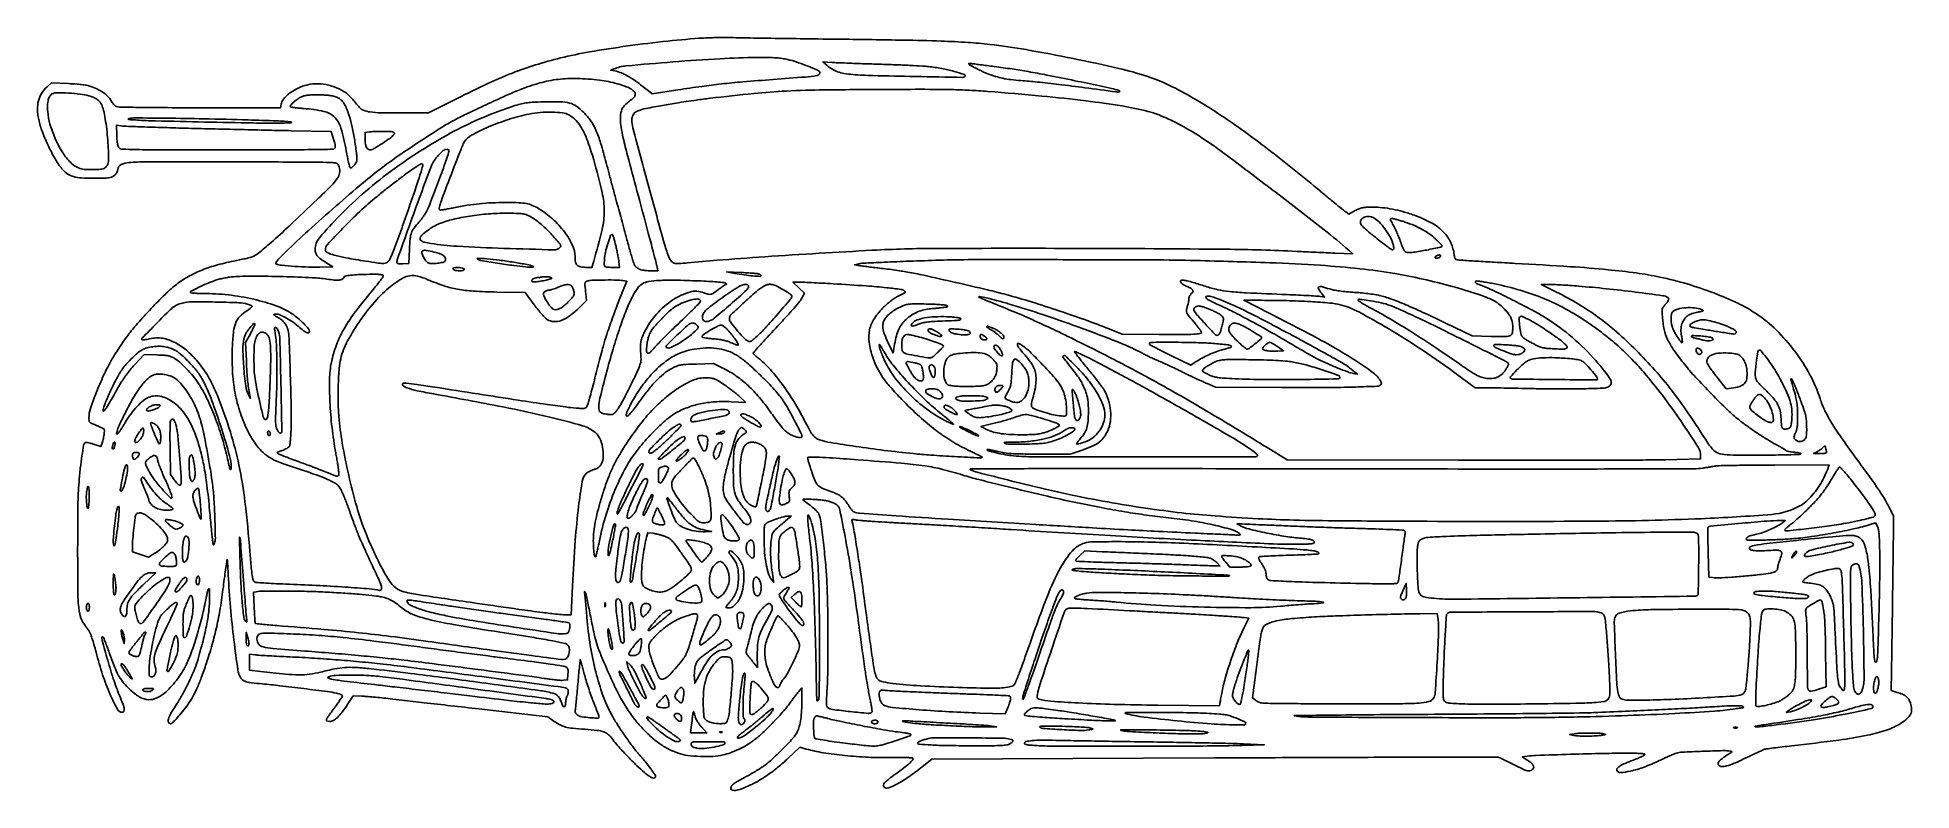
# Model space of a CAD drawing. Extents: x 127 to 1779, y 138 to 801.
import ezdxf

# ---------------------------------------------------------------- set-up
doc = ezdxf.new("R2010")
doc.units = 0
doc.header["$MEASUREMENT"] = 0

msp = doc.modelspace()

# ---------------------------------------------------------------- linework, layer by layer
at = {"color": 6}
for points in [[(714.5, 801.019082, 0.011355), (682.827345, 798.370135, 0.008048), (647.427204, 794.020893, 0.008121), (613.831735, 788.785757, 0.017536), (588.222492, 783.437129, 0.014887), (566.106229, 777.298775, 0.01821), (545.854948, 770.205209, 0.01593), (524.134979, 760.888832, 0.007951), (497.236049, 747.796962), (471.972099, 735), (448.122539, 735, -0.004775), (429.899762, 735.174022, -0.028283), (420.396607, 735.894301, -0.057857), (414.669115, 737.343258, -0.126603), (411, 739.936368, 0.003936), (404.265832, 747.74631, 0.026678), (400.706285, 751.396829, 0.046694), (397.653548, 753.724049, 0.028752), (393.686576, 755.894013, 0.045575), (383.913885, 759.483125, 0.06044), (374.541678, 760.805267, 0.063196), (365.458841, 759.8314, 0.056699), (356.545859, 756.61508, 0.029898), (350.964033, 753.4238, 0.045635), (346.595046, 749.95992, 0.05471), (343.581323, 746.381337, 0.097379), (342.099375, 742.841364), (341.413976, 739.5), (270.456988, 739.598615, -0.000904), (237.706629, 739.703325, -0.002854), (215.75923, 739.938441, -0.001341), (199.471386, 740.249602, -0.092116), (196.79088, 740.808322, -0.073678), (195.577517, 741.529557, -0.03567), (194.259025, 742.769488, -0.033569), (193.009405, 744.32216, -0.034718), (191.994226, 746.011318, 0.074402), (189.597412, 749.36668, 0.045564), (185.905576, 752.545873, 0.038813), (181.030462, 755.483255, 0.025789), (175.048828, 758.105276, 0.033545), (171.565973, 759.161647, 0.022863), (167.494253, 759.909743, 0.016306), (162.154035, 760.463763, 0.005813), (154.5, 760.916948), (139.5, 761.630183), (135.665266, 758.065092, 0.066698), (130.916806, 752.295545, 0.076591), (128.123699, 745.73569, 0.069938), (127.286191, 738.153097, 0.044736), (128.340644, 729.338082, 0.038851), (131.587364, 718.302419, 0.021055), (137.176976, 705.296128, 0.020932), (143.66614, 693.126071, 0.050793), (149.683582, 684.928477, 0.064653), (154.111255, 681.146132, 0.078642), (159.084345, 678.9201, 0.052219), (165.988812, 677.808942, 0.013806), (177.175012, 677.5, 0.003469), (185.886843, 677.560441, 0.026504), (189.972077, 677.834034, 0.057843), (192.53177, 678.448036, 0.072635), (194.675012, 679.607783, 0.048279), (195.927561, 680.745736, 0.049447), (196.927411, 682.094247, 0.048962), (197.650854, 683.62558, 0.045585), (198.084064, 685.305379, -0.235829), (201.084175, 689.468164, -0.103672), (207.794688, 691.37248, -0.01719), (223.316926, 691.924191, -0.000445), (292.872445, 691.94237, -0.000711), (328.277984, 691.869775, -0.001112), (358.74126, 691.696252, -0.000284), (385.364185, 691.470283, -0.041694), (388.438226, 691.185448, -0.02719), (390.600483, 690.67894, -0.102147), (391.824699, 690.029012, -0.116381), (392.60549, 688.996442, -0.040564), (393.221699, 687.224243, -0.105602), (393.444584, 682.059014, -0.108642), (391.52793, 677.311889, -0.046366), (386.371435, 671.100097, -0.005691), (373.734145, 658.749786, -0.002121), (348.981554, 635.30408, -0.007917), (333.121902, 620.874648, -0.009811), (322.153832, 611.584535, -0.077781), (316.42553, 608.244463, -0.032459), (314.585849, 607.659738, -0.003801), (310.394937, 606.655239, -0.004545), (305.385942, 605.542725, -0.003705), (300.004044, 604.440234, 0.019758), (284.062872, 600.637722, 0.030163), (270.632652, 595.977769, 0.033592), (259.006544, 590.1967, 0.035897), (248.528337, 583.022548, 0.026717), (239.718236, 575.208552, 0.008548), (227.469381, 562.695502, 0.008797), (215.39761, 549.475811, 0.019885), (206.847982, 538.961073, 0.008244), (203.171991, 533.881364, 0.005897), (199.222001, 528.084693, 0.005956), (195.58836, 522.470792, 0.012694), (192.943237, 518.029372, 0.017902), (185.597854, 503.77996, 0.015813), (178.959814, 488.445839, 0.014544), (173.929979, 474.573118, 0.075449), (172.570071, 466.561103, 0.033302), (172.693604, 464.045204, 0.157863), (173.285673, 462.750071, 0.099351), (174.667448, 461.740862, 0.009227), (178.555842, 460.030864, -0.003668), (180.952571, 459.008507, -0.004687), (183.14468, 458.029824, -0.003664), (184.966309, 457.179778, -0.039165), (185.67347, 456.772793, -0.261891), (186.271094, 455.560498, -0.017931), (185.913524, 451.603889, -0.025088), (185.141516, 447.266667, -0.034265), (183.988569, 443.469935), (183.105357, 441.146911), (176.555614, 443.276391, 0.012554), (173.692959, 444.128264, 0.027512), (171.457075, 444.602767, 0.032549), (169.809188, 444.749876, 0.205147), (169.043355, 444.443355, 0.155017), (167.946483, 442.325156, 0.005348), (166.449305, 433.019929, 0.009808), (165.027119, 422.075097, 0.007396), (163.878841, 410, 0.016939), (162.935371, 389.568302, 0.00294), (162.688418, 350.915233, 0.002114), (162.834767, 311.580003, 0.032466), (163.821962, 298.054563, 0.013246), (164.504439, 293.937135, 0.026558), (165.300175, 290.738919, 0.033172), (166.272455, 288.181289, 0.045925), (167.494041, 286.054563, 0.000097), (168.63045, 284.440191, 0.000057), (169.985817, 282.516028, 0.000057), (171.33818, 280.597065, 0.000099), (172.464436, 279, -0.058493), (173.752214, 276.62897, -0.013685), (175.319619, 272.379062, -0.012234), (177.045035, 266.83069, -0.006828), (178.886849, 260, 0.016646), (184.7155, 239.957467, 0.024277), (191.277257, 222.777427, 0.020679), (197.698274, 209.644163, 0.275334), (202.136001, 207, 0.289703), (203.478661, 207.849219, 0.155289), (203.752366, 209.868218, 0.046986), (202.650248, 213.893072, 0.006888), (199.54865, 221.773669, -0.018692), (194.101251, 236.634534, -0.010155), (188.47037, 255.254872, -0.006125), (183.841212, 272.579331, -0.762198), (185.103015, 273.296985, -0.099696), (185.60518, 272.541546, -0.002794), (187.071535, 268.895068, -0.005611), (188.730952, 264.559334, -0.003814), (190.526306, 259.589788, 0.007853), (195.124693, 247.176145, 0.031505), (198.523857, 239.831477, 0.043904), (202.216353, 234.246765, 0.027353), (207.43427, 228.376561, 0.046061), (215.734182, 221.422342, 0.107472), (223.188865, 218.34735, 0.127243), (230.425331, 218.898523, 0.078974), (237.997887, 222.906234, 0.040754), (242.917576, 227.272326, 0.021238), (248.335015, 233.436477, 0.020888), (253.425878, 240.320271, 0.028433), (257.383265, 246.949912, 0.032252), (262.082402, 257.5631, 0.013511), (267.080712, 272.38163, 0.012912), (271.760797, 289.130728, 0.013145), (275.539487, 306, -0.003556), (277.25961, 314.434356, -0.185102), (278.14771, 315.806721, -0.603905), (278.857837, 315.458251, -0.006275), (278.96557, 308.5, -0.028003), (278.367983, 297.248, -0.02), (276.494835, 284.773573, -0.016307), (273.187777, 270.098613, -0.008462), (268.155737, 252, -0.027126), (265.091979, 243.403086, -0.014074), (260.394512, 233.016377, -0.0139), (254.920551, 222.519163, -0.019533), (249.42141, 213.5, 0.015469), (244.842128, 206.125011, 0.057054), (242.655495, 201.104182, 0.15325), (242.676642, 198.238057, 0.325652), (244.375946, 197, 0.198499), (246.162456, 197.738333, 0.011231), (250.387326, 202.143331, 0.016603), (255.061262, 207.593617, 0.013966), (259.651075, 213.659724, 0.02763), (263.853415, 220.295208, 0.021303), (267.708986, 227.947688, 0.017127), (271.603489, 237.425874, 0.008324), (275.956988, 249.773782, 0.011048), (281.210711, 266.744466, 0.014629), (285.194301, 282.419455, 0.014183), (288.342471, 298.679392, 0.009462), (291.064157, 317.454209, -0.001079), (292.241634, 326.661266, -0.00176), (293.284869, 334.466113, -0.000204), (294.242174, 341.419955, -0.16348), (294.395917, 341.729251, -0.64128), (294.535395, 341.677538, -0.000784), (294.824622, 337.762545, -0.003798), (295.117925, 333.226987, -0.002204), (295.404807, 327.775042, 0.009806), (297.319055, 299.573442, 0.008943), (300.381772, 270.587186, 0.00509), (303.884715, 244.47162, 0.108427), (306.615823, 237.205365, 0.100138), (308.578303, 235.202232, 0.082734), (311.298735, 233.95147, 0.037807), (315.894638, 233.066275, 0.005324), (325.5, 232.063221, -0.005472), (340.924679, 230.44786, -0.002162), (362.10267, 227.902539, -0.00146), (382.895706, 225.250548, -0.018115), (390.75, 223.93461, -0.020807), (392.761528, 223.434172, -0.031422), (394.457812, 222.818312, -0.032254), (395.697638, 222.179802, -0.263543), (396, 221.645995, -0.139804), (395.775184, 220.857672, -0.004978), (394.069319, 218.170163, -0.008851), (391.945816, 215.020703, -0.006047), (389.42747, 211.515629, 0.00231), (383.16776, 202.93923, 0.064869), (381.855169, 200.51539, 0.415815), (382.348463, 199.414811, 0.090571), (384.619652, 199, 0.125324), (388.021727, 199.86633, 0.064708), (391.598353, 202.462794, 0.042272), (395.704135, 207.058685, 0.014521), (400.860215, 214.348599), (405.612952, 221.5), (413.056476, 221.237291, -0.011131), (417.045014, 221.007541, -0.002886), (423.45409, 220.457763, -0.002934), (430.754147, 219.745863, -0.002989), (438, 218.952487, 0.000329), (448.24416, 217.77563, 0.000053), (468.198875, 215.498685, 0.000059), (491.69605, 212.822849, 0.000052), (516.230212, 210.034401), (576.960424, 203.138411), (582.654846, 199.060726, 0.033749), (587.840658, 195.852901, 0.05882), (592.550786, 194.031478, 0.039287), (598.730231, 192.951932, 0.007976), (609.827343, 192.079363, -0.012785), (620.489543, 191.137739, -0.059599), (626.483655, 189.71711, -0.093668), (630.590973, 187.263106, -0.061255), (634.252176, 183.114673, 0.033749), (638.548176, 177.672145, 0.007173), (646.780804, 168.835468, 0.007896), (655.528926, 159.995267, 0.019397), (662.301916, 153.859788, 0.02346), (666.217248, 150.881169, 0.065054), (669.290119, 149.306643, 0.161928), (671.168656, 149.264329, 0.32924), (672, 150.389991, 0.153816), (671.438666, 152.17152, 0.007676), (667.806954, 157.196401, 0.01115), (663.021569, 163.318196, 0.006382), (656.990277, 170.5, -0.017287), (651.110798, 177.819335, -0.009574), (644.422967, 187.127653, -0.009566), (638.062762, 196.73568, -0.016473), (633.190876, 205, -0.038879), (625.629087, 221.842005, -0.023879), (619.270311, 242.652857, -0.022172), (614.432872, 265.982238, -0.019913), (611.469064, 290.5, 0.001271), (610.877164, 297.612933, 0.001677), (610.299363, 304.09375, 0.001207), (609.783702, 309.523277, 0.016323), (609.525777, 311.5, -0.008999), (609.325497, 312.877372, -0.1022), (609.367762, 313.423085, -0.582223), (609.566433, 313.470718, -0.053916), (609.947893, 312.962522, -0.077043), (610.422529, 311.782372, -0.002154), (611.647028, 306.414923, -0.004364), (613.008237, 300.067728, -0.002979), (614.449225, 292.831835, 0.004272), (617.447122, 277.978566, 0.01855), (619.62442, 269.26269, 0.022019), (622.265665, 261.447863, 0.00779), (626.708819, 250.5, 0.00948), (635.065358, 231.791177, 0.019206), (642.474185, 217.470819, 0.023627), (649.756409, 205.934944, 0.028835), (657.661613, 195.915582, 0.021991), (666.252289, 187.049495, 0.032018), (674.622859, 180.09604, 0.035345), (683.09939, 174.799274, 0.038559), (692, 170.922642, 0.052479), (700.070461, 169.042964, 0.021626), (711.273617, 168.136652, 0.021747), (722.671503, 168.205155, 0.045129), (731.472368, 169.442638, 0.030554), (738.062609, 171.416277, 0.022116), (745.13545, 174.375764, 0.021917), (752.00817, 177.991808, 0.027705), (758, 181.948082, 0.028144), (765.243405, 187.990349, 0.010893), (774.60082, 197.123891, 0.010949), (783.59908, 206.70911, 0.026322), (789.714665, 214.282621, -0.003402), (792.129165, 217.570163, -0.003353), (794.59976, 220.840542, -0.003295), (796.802151, 223.676689, -0.012832), (798.220687, 225.386611), (800.941373, 228.5), (800.950878, 218, -0.01368), (800.704924, 208.704658, -0.02237), (799.929642, 200.862884, -0.026605), (798.658207, 194.475139, -0.054674), (796.868979, 189.705891, -0.067779), (793.046073, 184.159714, -0.01062), (783.874784, 174.512045, -0.012436), (774.035213, 165.073572, -0.03455), (766.532575, 159.121612, -0.011537), (763.186985, 156.93682, -0.005854), (758.883582, 154.335389, -0.005812), (754.37777, 151.753175, -0.008638), (750.36898, 149.607231, 0.011495), (744.004357, 146.153265, 0.044301), (740.317237, 143.583178, 0.084676), (738.510185, 141.457532, 0.229407), (738.347334, 139.537245, 0.256061), (739.813284, 138.294857, 0.090467), (742.660485, 138.234358, 0.049331), (747.022952, 139.384505, 0.015618), (753.263274, 141.932102, 0.024405), (762.260301, 146.475491, 0.022391), (771.042511, 151.996238, 0.020992), (779.816461, 158.637994, 0.016346), (788.790906, 166.550966), (799.081812, 176.240596), (804.790906, 174.667213, 0.027906), (819.7132, 171.437956, 0.014104), (838.799109, 168.959892, 0.013659), (859.337622, 167.445659, 0.015914), (878.905632, 167.162838, -0.003374), (887.735355, 167.256663, -0.010421), (893.701002, 167.15546, -0.006789), (898.004284, 166.934151, -0.302491), (898.684041, 166.414773, -0.270377), (898.361833, 164.802527, -0.026804), (895.478128, 161.881526, -0.022553), (890.836012, 158.025738, -0.007684), (883.767819, 152.843332, 0.008764), (877.116632, 147.944554, 0.047951), (873.848063, 144.910665, 0.12945), (872.772807, 142.79031, 0.279431), (873.348857, 141.125437, 0.264034), (877.147781, 140.448117, 0.037132), (884.71762, 143.774963, 0.030497), (894.6711, 149.867665, 0.01368), (907, 159.001458), (915.5, 165.666363), (1164.213369, 166.815854, -0.000214), (1259.704652, 167.216333, -0.000353), (1340.392009, 167.463239, -0.000017), (1413.220069, 167.632264, -0.076631), (1414.713369, 167.405542, -0.033779), (1415.89819, 166.944398, -0.001802), (1419.552659, 165.21364, -0.00282), (1423.883376, 163.11338, -0.00205), (1428.678661, 160.729851, 0.004), (1435.904517, 157.17326, 0.03232), (1439.329112, 155.786441, 0.076467), (1441.554559, 155.41011, 0.111055), (1443.496944, 155.816654, 0.135369), (1445.447493, 157.448369, 0.233695), (1445.748405, 159.495939, 0.13136), (1444.171614, 161.931991, 0.039116), (1440.632099, 164.66162), (1435.764197, 167.842093), (1440.132099, 168.407791, -0.023877), (1448.046426, 169.050656, -0.000872), (1478.192681, 170.00237, -0.001736), (1507.626612, 170.777885, -0.005717), (1527.051086, 171, -0.003194), (1535.515673, 170.945929, -0.014927), (1540.386192, 170.738185, -0.018658), (1543.380362, 170.408126, -0.466343), (1543.762219, 169.786658, -0.193598), (1543.235507, 169.166645, -0.008472), (1540.652726, 167.863848, -0.01332), (1537.457486, 166.42315, -0.009008), (1533.744659, 164.944764, 0.008893), (1526.342312, 161.999244, 0.036368), (1522.031158, 159.813666, 0.067556), (1519.716789, 157.954302, 0.241078), (1519.19715, 156.186869, 0.376288), (1522.067376, 153.941646, 0.04048), (1531.130182, 155.190092, 0.035089), (1543.104358, 158.736748, 0.022137), (1556.523867, 164.448048, -0.004344), (1561.127285, 166.603757, -0.004775), (1565.625045, 168.610807, -0.004464), (1569.499369, 170.254504, -0.023989), (1571.655784, 171.027858, -0.062231), (1576.455025, 171.861914, -0.002333), (1594.747177, 172.65083, -0.00299), (1612.685076, 173.233219, -0.043693), (1619, 172.848454, -0.043077), (1620.284725, 172.541832, -0.494779), (1620.430123, 172.119394, -0.107218), (1619.764708, 171.474499, -0.004519), (1616.939224, 169.7535, 0.015096), (1615.021872, 168.52931, 0.012097), (1613.031976, 167.100832, 0.012279), (1611.254979, 165.689046, 0.030181), (1610.04245, 164.545186, 0.019939), (1608.804278, 163.117175, 0.110631), (1608.361544, 162.210108, 0.169268), (1608.444163, 161.400095, 0.064018), (1609.061736, 160.425613, 0.221135), (1611.579442, 159.231682, 0.067616), (1615.865219, 159.781041, 0.036687), (1622.430384, 162.072814, 0.008968), (1632.863566, 166.821527, -0.001447), (1638.607822, 169.541077, -0.002029), (1643.754342, 171.933975, -0.0012), (1648.104461, 173.922513, -0.027277), (1649.385257, 174.42197, -0.046007), (1650.782418, 174.74223, -0.001168), (1657.212925, 175.589762, -0.002486), (1664.774684, 176.530214, -0.001693), (1673.385257, 177.528104, 0.00453), (1714.862305, 182.573634, 0.018349), (1739.966838, 186.800471, 0.030266), (1756.867498, 191.369082, 0.061219), (1769.280748, 197.316596, 0.033363), (1775.065842, 201.586165, 0.106095), (1777.984461, 205.37092, 0.126955), (1778.812374, 209.608478, 0.057935), (1777.821357, 215.201921, 0.0673), (1776.348174, 218.452699, 0.081693), (1774.137596, 220.95834, 0.068182), (1770.909097, 222.931994, 0.032421), (1766.320012, 224.595348), (1760.955193, 226.154943), (1761.472737, 260.327471, 0.000253), (1761.708893, 276.458981, 0.000124), (1761.994288, 297.01161, 0.000123), (1762.28037, 318.372667, 0.000178), (1762.521465, 337.222691), (1763.052649, 379.945382), (1759.387968, 387.222691, 0.018204), (1755.505285, 394.281026, 0.012437), (1750.610593, 402.016069, 0.008595), (1743.732099, 411.936786, 0.002785), (1733.22451, 426.378357, -0.004573), (1717.707613, 447.865803, -0.01658), (1708.426342, 461.935911, -0.025484), (1702.438257, 472.922836, -0.033709), (1698.205479, 483.5, 0.046245), (1689.206382, 504.451464, 0.036626), (1675.87116, 525.195109, 0.036724), (1659.701729, 543.706462, 0.047375), (1642.224998, 557.976468, 0.035862), (1625.711084, 567.395723, 0.020584), (1604.636702, 576.442853, 0.019485), (1581.12686, 584.374314, 0.019585), (1557.111004, 590.436192, 0.017644), (1536.258191, 594.075773, 0.010797), (1511.45368, 596.964011, 0.007472), (1478.294771, 599.601787, 0.002465), (1429.5, 602.508967, -0.000619), (1411.261939, 603.528014, -0.000935), (1395.388562, 604.464435, -0.000348), (1381.726089, 605.305635, -0.022829), (1379.375954, 605.560059, -0.04642), (1377.556998, 606.01728, -0.162092), (1376.614008, 606.74978, -0.101913), (1376.060835, 608.111523, -0.012796), (1375.560101, 611.271684, 0.085427), (1372.234252, 621.947753, 0.083256), (1365.510393, 631.005727, 0.069226), (1355.042758, 638.603775, 0.038322), (1340.552129, 644.954179, 0.015473), (1330.569481, 648.102236, 0.020838), (1321.350751, 650.288647, 0.022564), (1312.630376, 651.571632, 0.025244), (1304.151356, 652, 0.008148), (1298.242786, 651.903704, 0.040039), (1294.930536, 651.529067, 0.053016), (1292.162074, 650.676938, 0.021418), (1288.594199, 648.965066), (1282.906862, 645.930132), (1280.203431, 647.85529, -0.016103), (1278.352039, 649.265694, -0.000628), (1271.711819, 654.684707, -0.001116), (1263.873364, 661.127277, -0.000788), (1255.092123, 668.400957, 0.009909), (1208.255116, 705.777653, 0.017737), (1168.137479, 734.311675, 0.021576), (1133.785523, 754.885869, 0.044215), (1105, 767.332363, 0.023514), (1080.114446, 774.292556, 0.006351), (1040.073538, 782.952545, 0.006715), (998.513016, 790.810503, 0.014752), (966.5, 795.450397, 0.012814), (947.227456, 797.16643, 0.007177), (923.726347, 798.314765, 0.004433), (890.26973, 799.171576, 0.001102), (835.5, 799.9677, -0.000287), (803.144443, 800.385299, -0.000384), (773.76875, 800.803867, -0.000267), (749.128595, 801.187022, -0.003964), (740.5, 801.394235, 0.007304), (734.581912, 801.496806, 0.004288), (727.5, 801.455357, 0.004287), (720.418187, 801.292427, 0.007289)], [(788.639142, 782.034602, -0.020895), (795.777873, 780.004256, -0.010873), (804.505541, 776.910819, -0.008849), (812.653768, 773.655664, -0.062236), (816.350138, 771.529047, -0.431337), (816.577637, 769.468338, -0.175808), (813.836103, 767.905046, -0.022808), (804.127592, 766.689355, -0.001445), (775.480319, 764.505909, 0.002441), (748.895109, 762.426362, 0.006513), (729.96338, 760.603845, 0.007477), (712.62873, 758.44409, 0.004258), (691.737443, 755.341708), (668.974885, 751.763049), (665.737443, 754.416249, 0.012371), (656.367105, 761.715677, 0.025539), (648.632182, 766.849865, 0.032657), (641.978266, 770.226764, 0.055196), (636, 772.037234), (632.5, 772.687809), (635.25019, 773.819226, -0.074987), (646.0998, 776.481177, -0.00291), (687.296742, 779.994823, -0.005823), (728.987616, 782.818167, -0.012167), (761.5, 783.847173, -0.004033), (771.842742, 783.839317, -0.014467), (778.442476, 783.590012, -0.021221), (783.562278, 783.029086, -0.020941)], [(869.5, 777.944202, -0.00189), (883.177263, 777.473657, -0.002209), (896.15625, 776.920569, -0.001951), (907.125849, 776.361632, -0.013461), (912.5, 775.921416, -0.0197), (923.9826, 774.208941, -0.02075), (935.095033, 771.619539, -0.015916), (944.045715, 768.828636, -0.561397), (944.42705, 767.07068, -0.197274), (942.551139, 766.339284, -0.000239), (900.755345, 767.102699, -0.001928), (863.506478, 767.944541, -0.014223), (845.753995, 768.920068, -0.019187), (838.021792, 769.865828, -0.045439), (832.407836, 771.304659, -0.053561), (827.722937, 773.560386, -0.037756), (823, 777.012808), (819.5, 780.001124), (827.5, 779.493195, 0.005912), (832.400427, 779.2402, 0.000723), (843.1375, 778.828657, 0.000857), (855.895581, 778.380015, 0.000707)], [(970.5, 775.925292, -0.004909), (986.143315, 773.754612, -0.00664), (1000.233685, 771.466579, -0.00508), (1016.841263, 768.368635, -0.00162), (1041.492762, 763.427477, -0.001044), (1063.516557, 758.8908, -0.007823), (1073.918866, 756.55499, -0.007809), (1080.215999, 754.93265, -0.337791), (1081, 753.904583, -0.333898), (1080.79474, 753.631483, -0.0451), (1080.045312, 753.486092, -0.0374), (1078.995944, 753.458049, -0.022229), (1077.75, 753.573626, 0.00174), (1050.340589, 757.25378, 0.002916), (1027.274821, 760.13234, 0.003442), (1008.345765, 762.250562, 0.007809), (994, 763.529795, -0.01111), (985.076511, 764.384912, -0.021827), (978.039383, 765.530681, -0.024185), (971.618124, 767.19364, -0.017687), (964.666603, 769.63031, -0.015507), (959.091676, 772.010534, -0.01445), (953.540015, 774.784868, -0.006989), (948.608999, 777.519221, -0.268837), (948, 778.570016, -0.417051), (948.107732, 778.67671, -0.008351), (948.954687, 778.654363, -0.014576), (950.003731, 778.57846, -0.008625), (951.25, 778.429921, 0.001477), (953.304154, 778.155259, 0.000146), (958.245313, 777.510897, 0.000184), (964.135273, 776.746756, 0.000146)], [(622.5, 763.886031, -0.018213), (630.393649, 762.627941, -0.018422), (638.144393, 760.802427, -0.019443), (644.936381, 758.64897, -0.045735), (649.75, 756.398561, -0.06088), (653.142521, 753.817766, -0.221018), (654.082388, 751.349366, -0.181003), (652.861318, 748.682394, -0.040101), (648.963677, 745.378436, 0.036552), (644.935956, 742.012978, 0.08274), (642.582026, 738.828597, 0.082597), (641.385456, 735.049424, 0.036329), (641.021642, 729.79966, 0.039159), (641.614665, 722.558425, 0.016414), (643.490527, 712.950468, 0.008036), (647.27294, 697.607868, 0.001164), (655.551969, 666.5, -0.000105), (665.553192, 629.239119, -0.000935), (669.910971, 612.86771, -0.001587), (672.389984, 603.361839, -0.014973), (673.318062, 599.25), (673.95, 596), (668.225, 596.005577, -0.02525), (662.566049, 596.297059, -0.056597), (658.367886, 597.213942, -0.078087), (655.39621, 598.775999, -0.113923), (653.488711, 601.021831, -0.038986), (652.710587, 602.865782, -0.004906), (651.382444, 606.989683, -0.005742), (649.907338, 611.927929, -0.004738), (648.445175, 617.225269, 0.001065), (646.714136, 623.681253, 0.00045), (644.362774, 632.345709, 0.000445), (641.833993, 641.59841, 0.000581), (639.503314, 650.057995, -0.001316), (637.029129, 659.090305, -0.000721), (634.04274, 670.169418, -0.000719), (631.042757, 681.427848, -0.001147), (628.515104, 691.057995, 0.009861), (623.594207, 708.558376, 0.031506), (619.359215, 719.91897, 0.045053), (614.703926, 728.244294, 0.046407), (608.673104, 735.512081, 0.043291), (602.207705, 740.945342, 0.088896), (596.228819, 743.723782, 0.05995), (588.221846, 744.835288, 0.011588), (573.575656, 744.762108, 0.004386), (563.244143, 744.380259, 0.022884), (557.572561, 743.860004, 0.031309), (552.794114, 742.8922, 0.013133), (546.5, 741.022905, 0.02186), (520.194531, 731.161361, 0.020547), (494.288459, 718.855276, 0.019558), (468.290126, 703.842675, 0.01601), (441.704261, 685.856564, 0.020317), (416.474002, 665.972434, 0.022019), (393.637147, 644.607643, 0.018184), (375.792615, 624.997571, 0.177307), (372, 614.63873, 0.079686), (372.49205, 611.570892, 0.092127), (373.914238, 608.97873, 0.06395), (376.623597, 606.416328, 0.020229), (381.260427, 603.31607), (387.5, 599.5), (376, 599.181005, -0.016079), (366.192832, 599.224398, -0.008407), (353.995455, 599.876286, -0.005887), (342.372011, 600.831322, -0.065232), (337.836524, 601.86477, -0.347451), (337.29272, 602.756376, -0.134121), (337.877952, 604.189158, -0.032892), (340.186993, 606.820841, -0.003295), (346.145726, 612.695095, -0.008517), (365.88961, 631.260112, -0.004849), (390.354921, 653.062317, -0.004751), (414.246306, 673.543769, -0.013332), (431.481841, 687.269993, -0.010904), (445.267473, 697.196583, -0.004914), (463.758347, 709.642502, -0.00458), (481.861792, 721.334388, -0.018419), (493.239633, 727.961953, -0.010251), (505.211812, 734.045165, -0.00362), (522.602613, 742.282907, -0.00361), (540.083313, 750.255811, -0.010493), (552.31583, 755.423436, -0.026058), (570.028561, 761.423666, -0.038649), (586.090089, 764.633646, -0.037555), (602.793123, 765.38449, -0.022873)], [(172.494417, 750.148847, -0.034111), (177.639269, 748.277844, -0.078831), (181.082272, 746.04991, -0.089675), (183.400239, 743.064856, -0.054643), (185.028458, 738.894313, -0.020729), (186.628254, 731.792939, -0.012015), (187.988454, 723.15016, -0.011292), (189.030211, 713.673417, -0.010741), (189.663981, 704, -0.003383), (189.97, 695.771877, -0.030156), (189.861812, 692.152802, -0.070588), (189.335465, 689.916128, -0.078275), (188.217214, 688.000093, -0.065498), (186.760107, 686.627716, -0.089803), (185.138297, 685.853219, -0.048608), (182.676275, 685.432463, -0.00777), (177.794886, 685.155956, -0.023768), (169.942236, 685.206858, -0.06446), (164.477996, 686.216725, -0.076774), (160.015516, 688.454069, -0.04542), (155.483607, 692.339654, -0.057455), (148.892801, 700.893974, -0.032105), (142.845709, 712.580587, -0.031997), (138.298637, 725.06286, -0.052943), (136.29751, 736.086062, -0.026231), (136.170662, 742.028086, -0.054119), (136.814906, 746.625092, -0.074427), (138.188313, 749.910537, -0.138759), (140.281802, 751.862814, -0.120028), (144.441399, 752.862415, -0.012522), (154.550702, 752.578117, -0.01658), (164.951806, 751.678104, -0.040304)], [(389.316196, 749.551188, -0.040451), (392.7223, 748.016044, -0.069034), (395.216946, 746.150336, -0.061912), (397.281935, 743.528456, -0.026634), (399.381645, 739.593905, -0.039568), (401.999785, 732.592839, -0.014968), (404.573798, 722.462847, -0.014089), (406.841343, 710.718082, -0.012705), (408.533966, 698.452944, -0.012719), (408.850348, 694.795562, -0.069955), (408.694819, 692.826661, -0.091046), (408.015537, 691.220467, -0.029462), (406.466542, 689.142607, -0.024733), (405.294437, 687.88182, -0.049495), (404.231936, 687.034036, -0.072704), (403.370942, 686.639786, -0.273975), (402.818925, 686.781075, -0.136811), (402.38312, 687.553896, -0.003498), (401.445374, 691.478684, -0.007197), (400.435672, 696.143977, -0.00482), (399.409292, 701.50665, 0.024246), (394.734124, 721.659914, 0.128831), (389.036464, 731.324742, 0.144331), (379.672303, 736.381983, 0.033141), (361.693636, 738.956698, -0.004925), (357.507288, 739.316917, -0.007491), (353.879301, 739.720068, -0.003347), (350.811939, 740.128402, -0.163011), (350.266538, 740.400128, -0.394079), (350.226081, 741.568473, -0.025383), (352.807316, 744.24688, -0.031156), (356.107768, 746.975437, -0.042248), (359.415348, 748.976516, -0.041958), (362.031105, 750.008482, -0.040389), (364.81596, 750.60546, -0.026527), (368.542655, 750.894457, -0.007067), (374.5, 750.955319, -0.009638), (379.247211, 750.845195, -0.013006), (383.532598, 750.55128, -0.013983), (387.073349, 750.115526, -0.048078)], [(964.937745, 753.970595, -0.004304), (1012.325805, 749.93948, -0.007561), (1051.423817, 745.676981, -0.009031), (1082.863094, 741.189535, -0.021705), (1105.898288, 736.442272, -0.03452), (1115.759406, 733.221846, -0.016961), (1127.828036, 727.852728, -0.016223), (1140.541213, 721.153901, -0.017371), (1152.5, 713.786768, -0.013942), (1176.106789, 697.119929, -0.002537), (1218.820113, 664.803038, -0.002505), (1261.195485, 632.064632, -0.014462), (1283, 614.005096), (1286.5, 610.931325), (1270.5, 611.549749, -0.001105), (1263.113944, 611.85158, -0.000604), (1254.059375, 612.252606, -0.000602), (1244.862494, 612.682171, -0.00096), (1237, 613.074029, 0.010712), (1174.587788, 614.965326, 0.001552), (1047.390368, 615.698779, 0.001447), (919.844939, 615.669089, 0.012504), (863, 614.069371, 0.001941), (816.271844, 611.40186, 0.001799), (768.369414, 608.307644, 0.001741), (726.035252, 605.271927, 0.006984), (700.175278, 602.963318, -0.012259), (692.321416, 602.345611, -0.080569), (688.40961, 602.765064, -0.149161), (685.9788, 604.30178, -0.077193), (684.061563, 607.381472, -0.033225), (679.88511, 619.327594, -0.001026), (666.097165, 669.567379, -0.000563), (651.922074, 721.868494, -0.065982), (651, 728.825425, -0.123197), (652.126201, 733.326794, -0.157176), (655.183861, 736.283877, -0.063046), (661.667497, 738.511579, -0.007639), (676.5, 741.360306, -0.001482), (690.040664, 743.705663, -0.004738), (699.092853, 745.157831, -0.0051), (707.817192, 746.38186, -0.001943), (720, 747.916472, -0.005378), (758.501964, 752.194759, -0.012718), (787.281538, 754.342086, -0.009467), (820.722502, 755.349209, -0.001891), (880.437745, 755.79071, -0.001198), (913.250296, 755.830607, -0.005089), (932.876926, 755.607668, -0.007634), (948.293806, 755.039996, -0.006045)], [(312.8329, 728.898545, -0.002712), (338.203665, 728.064719, -0.017614), (350.948608, 727.126268, -0.920568), (350.93001, 726.412628, -0.012792), (339, 726.042283, -0.005884), (317.470365, 726.178282, -0.0009), (274.596667, 727.030881, -0.000716), (231.193077, 728.034318, -0.009238), (215, 728.731391, -0.003132), (209.668207, 729.093229, -0.030401), (207.424719, 729.397515, -0.594915), (207.31747, 729.74195, -0.148797), (208, 730.118267, -0.054021), (213.351288, 730.657998, -0.001054), (241.003371, 730.394593, -0.002456), (273.923331, 729.849849, -0.001493)], [(595.59468, 733.264149, -0.08732), (601.992654, 728.329377, -0.058858), (607.37886, 720.816893, -0.041379), (612.324533, 709.793501, -0.015657), (617.441421, 693.692837, -0.011337), (624.878212, 665.014292, -0.05781), (626.775006, 648.673894, -0.058825), (624.861877, 632.458822, -0.011989), (617.447861, 604.468643), (615.858083, 599), (610.429042, 599, -0.048763), (605.769241, 599.455535, -0.146248), (602.96965, 600.932068, -0.148777), (601.467471, 603.684159, -0.051069), (600.999211, 608.25, 0.110371), (598.693247, 618.561922, 0.051652), (591.586074, 630.336497, 0.04755), (581.197387, 641.68424, 0.04811), (568.890267, 650.815288, 0.036154), (563.372253, 653.617524, 0.053496), (558.177419, 655.171854, 0.037043), (551.510707, 655.906725, 0.009069), (540.462277, 656.101164, 0.009849), (527.813813, 655.845149, 0.014944), (516.841455, 655.077789, 0.015206), (506.076182, 653.669085, 0.010718), (494.071169, 651.460203, -0.005328), (489.631478, 650.593729, -0.008113), (485.757261, 649.945185, -0.003716), (482.468826, 649.474375, -0.173806), (481.817499, 649.612792, -0.323551), (481.211939, 651.080209, -0.022471), (482.517126, 655.629496, -0.009157), (485.626229, 664.345469, -0.000511), (495.832, 691.297648, -0.003368), (498.244623, 697.522858, -0.004453), (500.530529, 703.157903, -0.003229), (502.516237, 707.844889, -0.043238), (503.400871, 709.489054, -0.124002), (509.910634, 715.481128, -0.022749), (524.732822, 722.673587, -0.024308), (542.512748, 729.31896, -0.025829), (560.5, 734.054443, -0.030807), (570.224538, 735.466386, -0.026283), (580.582613, 735.77762, -0.026366), (589.833345, 735.080332, -0.088945)], [(260, 721.53707, 0.000382), (283.82995, 720.925312, 0.000304), (309.548585, 720.300368, 0.000307), (333.379126, 719.750447, 0.000773), (350.739863, 719.387354), (385.979725, 718.704846), (388.187467, 711.850028, -0.008742), (389.274693, 708.260403, -0.03968), (389.702754, 706.118967, -0.075308), (389.657371, 704.716895, -0.151808), (389.147806, 703.747605, -0.194493), (387.473807, 703.037305, -0.00098), (368.938365, 702.756677, -0.002751), (342.274443, 702.551974, -0.000544), (294.486182, 702.5, -0.000341), (236.263014, 702.539722, -0.004345), (214.398506, 702.759556, -0.005429), (201.925274, 703.128891, -0.188318), (199.285981, 704.284607, -0.098971), (198.39124, 705.625319, -0.049189), (197.798913, 707.589529, -0.030451), (197.405209, 710.516529, -0.008469), (197.146569, 715.139979), (196.793138, 724.210745), (200.646569, 723.607511, 0.029622), (203.534713, 723.329226, 0.00049), (219.67118, 722.750485, 0.001268), (238.452038, 722.143025, 0.000842)], [(440.960237, 718.045737, -0.066511), (441.652036, 717.466794, -0.223068), (441.823443, 716.916973, -0.131471), (441.534366, 716.229776, -0.018985), (440.548497, 715.053589, -0.057682), (437.79364, 712.637406, -0.007389), (431.246176, 708.253668, -0.007212), (424.566772, 704.058738, -0.060838), (421.335007, 702.596748, -0.192046), (419.158479, 702.762846, -0.15277), (417.434684, 704.397408, -0.090027), (416.34233, 707.594906, -0.037424), (416, 712.162141), (416, 717.879269), (419.75, 718.271532, -0.01677), (425.844335, 718.703048, -0.01195), (432.687657, 718.793751, -0.007048), (439.061504, 718.636027, -0.132049)], [(489.552303, 700.25, -0.027452), (487.505256, 693.439614, -0.001957), (480.70403, 674.853137, -0.002059), (473.780375, 656.392821, -0.025264), (470.756191, 649.5, -0.021164), (469.297034, 646.868523, -0.013255), (467.381442, 643.913366, -0.013301), (465.336547, 641.098301, -0.023542), (463.483856, 638.907205, 0.027928), (459.134687, 633.671225, 0.074629), (456.864328, 629.397447, 0.060323), (455.694088, 624.135513, 0.013695), (455.044852, 615), (454.5, 602.5), (449.25, 602.19774, -0.011617), (446.566063, 602.105708, -0.058662), (445.077572, 602.264301, -0.137123), (444.298882, 602.685545, -0.203327), (444, 603.390136, -0.085808), (444.515783, 606.37346, -0.000432), (454.749999, 635.008263, -0.002246), (465.020931, 663.267289, -0.003317), (474.30943, 687.963872, -0.055494), (476.861437, 692.89895, -0.036947), (480.779387, 697.926574, -0.035017), (484.937821, 701.918306, -0.175505), (487.92457, 703, -0.041764), (489.158425, 702.89676, -0.220837), (489.703469, 702.52255, -0.170856), (489.848506, 701.792068, -0.023667)], [(461.078583, 670.22436, -0.0015), (449.923365, 638.008976, -0.006648), (443.054332, 619.17028, -0.006067), (438.160552, 606.740386, -0.136402), (435.821247, 603.715864, -0.091634), (433.786979, 602.711609, -0.078726), (431.414294, 602.428678, -0.026938), (427.376762, 602.802428, -0.001991), (416.40219, 604.462765, -0.005982), (399.159706, 607.353323, -0.024337), (388.799212, 609.743407, -0.037279), (382.584652, 612.011292, -0.294702), (381, 614.466355, -0.187739), (382.792534, 619.072092, -0.006573), (396.165737, 633.270929, -0.012739), (411.332171, 648.176096, -0.014853), (426.5, 661.520407, -0.007354), (434.983322, 668.340186, -0.004181), (445.433912, 676.351711, -0.003861), (455.421407, 683.756268, -0.016016), (461.623432, 687.983042, -0.00896), (464.233039, 689.576774, -0.06107), (465.615225, 690.174812, -0.194266), (466.386185, 690.099491, -0.224446), (466.828262, 689.515645, -0.12183), (466.78758, 688.384711, -0.00281), (465.274702, 683.202474, -0.006097), (463.38391, 677.130009, -0.004075)], [(561.946976, 643.5, -0.053049), (570.108553, 637.802651, -0.024002), (579.542272, 628.774691, -0.015261), (587.837649, 619.483942, -0.388938), (587.701955, 616.368622, -0.2058), (582.833568, 614.427146, -0.001501), (538.268862, 615.740902, -0.005586), (497.1935, 617.534784, -0.026609), (473.837826, 620.067553, -0.017198), (468.472933, 621.130627, -0.084668), (465.640386, 622.324694, -0.20374), (464.597701, 623.845722, -0.174323), (464.882678, 625.780781, -0.099886), (467.111615, 628.478622, -0.020555), (472.086791, 632.183409, -0.022577), (477.766014, 635.695295, -0.037285), (482.880795, 638.066702, -0.035085), (494.95949, 641.664047, -0.018933), (510.23561, 644.466868, -0.018276), (526.695349, 646.235638, -0.020971), (542.5, 646.687217, -0.004068), (551.312028, 646.497655, -0.033213), (555.318999, 646.111611, -0.058302), (558.305865, 645.256214, -0.027016)], [(636.906282, 618.25, -0.004513), (637.806136, 614.168773, -0.004187), (638.655829, 609.96875, -0.004178), (639.34922, 606.219652, -0.014033), (639.713541, 603.75), (640.278582, 599), (633.639291, 599, -0.013762), (628.916263, 599.130021, -0.190085), (627.391177, 599.830812, -0.194554), (626.773717, 601.376429, -0.014516), (626.927601, 606, -0.03997), (627.807402, 612.145373, -0.019976), (629.84332, 619.736112, -0.011073), (632.261268, 626.932711, -0.316065), (633.781005, 628, -0.318617), (634.203159, 627.700595, -0.006703), (635.063317, 625.135937, -0.012981), (635.983052, 621.987709, -0.008058)], [(1304.935158, 642.533531, -0.083219), (1309.568462, 639.059975, -0.031935), (1314.755971, 632.870909, -0.032001), (1319.309627, 625.7628, -0.053981), (1322.049963, 619.243553, -0.080883), (1322.542218, 615.43837, -0.529055), (1321.192082, 614.582865, -0.063168), (1317.179847, 616.958665, -0.002957), (1304.775143, 626.719934, -0.010182), (1296.722184, 633.406771, -0.078034), (1293.559679, 637.148494, -0.226466), (1293.281849, 639.902823, -0.154947), (1295.222506, 642.443296, -0.072819), (1297.401224, 643.538064, -0.077897), (1299.752031, 643.928951, -0.071726), (1302.268545, 643.58992, -0.050073)], [(1332.302428, 638.952079, -0.017574), (1340.721317, 635.798336, -0.027396), (1347.699381, 632.441762, -0.030353), (1353.715324, 628.638031, -0.030572), (1359.211286, 624.142287, -0.006328), (1361.429694, 622.0363, -0.009597), (1363.299565, 620.144389, -0.004822), (1364.823169, 618.511217, -0.187414), (1365, 618.056022, -0.355392), (1363.93379, 616.745434, -0.003752), (1351.634248, 614.285315, -0.009171), (1340.014705, 612.271991, -0.068442), (1334.42896, 612.179514, -0.113687), (1332.865336, 612.744123, -0.109277), (1331.679763, 613.942124, -0.048149), (1330.48757, 616.310961, -0.006599), (1328.55305, 621.5, 0.010002), (1327.081469, 625.366658, 0.007603), (1325.320351, 629.545313, 0.007695), (1323.548085, 633.415171, 0.017786), (1322.070739, 636.25, -0.003882), (1319.978356, 640.006329, -0.079551), (1319.544948, 641.224995, -0.363864), (1319.866874, 641.793801, -0.089698), (1321.007037, 642, -0.058996), (1322.338189, 641.842387, -0.006963), (1325.231714, 641.104673, -0.008253), (1328.658021, 640.119179, -0.006677)], [(476.963458, 612.44703, -0.024427), (481.48167, 611.146253, -0.061377), (484.559881, 609.652618, -0.093956), (486.363848, 607.93211, -0.156692), (487, 605.952001, -0.147153), (486.602942, 604.632078, -0.149295), (485.545383, 603.759274, -0.059344), (483.352948, 603.140611, -0.008046), (478.618163, 602.471496, -0.039786), (474.500901, 602.28705, -0.109722), (471.705533, 603.010748, -0.112677), (469.523081, 604.835267, -0.043235), (467.397621, 608.19798, -0.058307), (465.994962, 611.915796, -0.364199), (466.821677, 613.608824, -0.150206), (469.703628, 613.95583, -0.01328)], [(501.738753, 598.372655, -0.088805), (503.236191, 597.669496, -0.454363), (503.318153, 596.866249, -0.168844), (502.033454, 596.189241, -0.037634), (499.52277, 596, -0.026047), (496.760185, 596.144015, -0.058923), (494.720685, 596.604105, -0.116423), (493.652175, 597.291078, -0.342855), (493.564761, 598.104785, -0.213331), (494.48176, 598.727921, -0.035951), (496.64269, 598.954848, -0.036544), (499.219214, 598.850969, -0.037146)], [(547.134812, 603.467572, -0.005897), (558.820371, 601.436472, -0.047255), (564.067606, 599.937106, -0.826626), (563.92481, 599.167694, -0.022062), (557.5, 599.414264, -0.013534), (547.085272, 600.559701, -0.005118), (532.599661, 602.702251, -0.001833), (517.638641, 605.128108, -0.102955), (515.020506, 606.142381, -0.761649), (515.288889, 606.992435, -0.011562), (523.375612, 606.506843, -0.011713), (534.419757, 605.325906, -0.007588)], [(762.25, 593.355749, -0.032332), (763.302994, 593.057965, -0.045097), (764.192188, 592.649757, -0.053438), (764.813157, 592.199576, -0.21229), (765, 591.779342, -0.428864), (764.242732, 591.058848, -0.006904), (757.721801, 591.473924, -0.014183), (750.153492, 592.277189, -0.011126), (742, 593.56252), (734.5, 594.916492), (747, 594.430572, -0.003529), (751.987711, 594.201411, -0.004348), (756.635937, 593.914401, -0.003611), (760.53444, 593.61132, -0.031548)], [(1148, 605.009255, -0.002592), (1213.180286, 603.054988, -0.007605), (1258.040602, 600.793571, -0.010738), (1292.612775, 597.776363, -0.014779), (1323.5, 593.484004, -0.013331), (1348.279221, 588.60786, -0.011704), (1373.870647, 582.22659, -0.011671), (1396.552417, 575.430428, -0.03806), (1411.040146, 569.465986, -0.051681), (1414.933453, 566.97108, -0.028456), (1419.15238, 563.195035, -0.028355), (1422.959276, 558.916617, -0.046803), (1425.596348, 554.864359, -0.073084), (1426.869107, 551.237123, -0.04033), (1427.390358, 546.557975, -0.03957), (1427.174665, 542.139183, -0.141996), (1426.060136, 539.574721, -0.151079), (1424.620103, 538.63368, -0.050931), (1422.12368, 538.186736, -0.021865), (1417.710958, 538.046984, -0.002686), (1408.060136, 538.215258), (1391.5, 538.592986), (1376.5, 545.898775, 0.003411), (1352.622952, 557.327277, 0.008418), (1334.91117, 565.295471, 0.011237), (1321.340146, 570.770218, 0.026925), (1311, 574.049842, 0.023493), (1307.004084, 574.886188, 0.008365), (1301.229383, 575.715375, 0.008049), (1294.658017, 576.439742, 0.007809), (1288, 576.960607, -0.006791), (1280.777244, 577.510868, -0.011441), (1274.738585, 578.1931, -0.013611), (1269.795296, 579.004042, -0.028139), (1266, 579.957321, 0.011018), (1258.932432, 581.992004, 0.183848), (1256.546544, 581.739691, 0.430254), (1256.099811, 580.238146, 0.03205), (1258.737568, 576.277419), (1261.475137, 572.688282), (1257.987568, 573.313153, 0.028551), (1255.593464, 573.602326, 0.001501), (1247.886973, 574.066163, 0.002364), (1238.713607, 574.547148, 0.001717), (1228.5, 574.999114, -0.001348), (1192.501734, 576.565471, -0.013867), (1177.657219, 577.664661, -0.030298), (1167.513883, 579.324704, -0.021435), (1156.375116, 582.355478, 0.002787), (1145.88927, 585.633059, 0.015528), (1140.203386, 587.184187, 0.025108), (1136.671586, 587.845364, 0.173828), (1134.975841, 587.485069, 0.321584), (1134.568259, 586.507293, 0.14379), (1135.289524, 585.226743, 0.064393), (1137.328196, 583.697398, 0.024637), (1140.503058, 582.101672, -0.023089), (1143.913266, 580.400851, -0.134992), (1145.328777, 579.008431, -0.252346), (1145.372972, 577.578126, -0.089561), (1144.106352, 575.884455, 0.059391), (1143.287606, 574.916596, 0.042473), (1142.608753, 573.669799, 0.042578), (1142.152202, 572.330761, 0.060948), (1142, 571.086771, -0.03585), (1141.901742, 569.718116, -0.01517), (1141.583376, 567.90349, -0.014918), (1141.124793, 565.978349, -0.018877), (1140.581706, 564.231581, 0.055917), (1139.865718, 561.138408, 0.140283), (1140.238036, 558.874464, 0.060075), (1141.978687, 556.108842, 0.004426), (1147.693577, 549.193093, -0.006375), (1149.726885, 546.712904, -0.009419), (1151.441238, 544.481601, -0.005213), (1152.821588, 542.571856, -0.155084), (1153, 542.01048, -0.372908), (1151.8558, 540.689661, -0.021308), (1146.070217, 540.106557, -0.014047), (1136.078535, 539.809266, -0.002068), (1115.85055, 539.859492), (1083.201099, 540.075627), (1074.35055, 543.662191, 0.009232), (1053.099097, 551.820598, 0.005999), (1028.263862, 560.496582, 0.005992), (1003.157512, 568.5972, 0.009018), (981.066968, 574.999386, 0.008018), (964.438251, 579.210259, 0.001859), (936.335274, 585.738886, 0.001689), (908.292369, 592.044204, 0.010789), (894, 594.88512, 0.006196), (888.562479, 595.775162, 0.00304), (881.61875, 596.780438, 0.003015), (874.390568, 597.737684, 0.004379), (868, 598.488027, -0.001973), (862.228032, 599.137597, -0.002469), (856.878125, 599.787841, -0.001988), (852.394114, 600.373445, -0.019155), (850.5, 600.702764), (847.5, 601.343598), (851, 602.116761, -0.042101), (854.921722, 602.642482, -0.000988), (873.499003, 603.518698, -0.002118), (895.737918, 604.429196, -0.001293), (922, 605.324982, -0.007672), (951.047721, 605.794655, -0.000555), (1031.295035, 605.771694, -0.000688), (1110.482198, 605.552124, -0.00516)], [(1363.755005, 608.75, -0.199195), (1362.935398, 607.799114, -0.069743), (1361.192134, 607.208021, -0.084738), (1359.575312, 607.177985, -0.370791), (1359, 607.847116, -0.184517), (1359.282269, 608.585959, -0.086467), (1360.097926, 609.230089, -0.065886), (1361.330421, 609.700128, -0.043433), (1362.833333, 609.921053, -0.098832), (1363.310118, 609.854893, -0.143242), (1363.654075, 609.609622, -0.145145), (1363.808847, 609.220446, -0.102452)], [(432, 591.533982, -0.152167), (431.712646, 590.611638, -0.006543), (429.723437, 587.808242, -0.010669), (427.219365, 584.52483, -0.00735), (424.25, 580.909276, 0.01242), (407.870801, 560.548185, 0.032365), (397.449736, 544.912922, 0.041831), (390.748226, 530.662295, 0.038488), (386.288266, 515.095068, 0.045643), (384.694357, 500.776455, 0.01701), (384.98568, 480.517628, 0.016368), (386.828604, 457.85135, 0.016685), (390.143341, 435.5, -0.002464), (390.952684, 430.940235, -0.002406), (391.723754, 426.335938, -0.002369), (392.362264, 422.286154, -0.009021), (392.703117, 419.75, -0.035442), (392.858811, 416.269261, -0.323029), (391.990723, 415.129833, -0.168429), (390.088429, 415.203822, -0.010775), (384.87443, 417.3724, 0.010783), (381.725174, 418.682165, 0.00182), (375.644364, 421.0332, 0.00199), (368.476894, 423.741772, 0.001768), (361, 426.503241, -0.00158), (353.734602, 429.183503, -0.002164), (347.212981, 431.645028, -0.001398), (341.74932, 433.751834, -0.025402), (340.044191, 434.51662, -0.033826), (338.675603, 435.337071, -0.453185), (338.617572, 435.852437, -0.119923), (339.39173, 436.374398, -0.004035), (342.885802, 437.635779, 0.024692), (344.993178, 438.496492, 0.026843), (346.94558, 439.539885, 0.027682), (348.505406, 440.606613, 0.105104), (349.267392, 441.5, 0.092125), (349.714032, 442.879995, 0.007243), (350.158094, 446.73125, 0.009658), (350.535034, 451.374981, 0.007239), (350.777119, 456.5, 0.013339), (350.880625, 473.614323, 0.002637), (350.086173, 504.28034, 0.0012), (349.003522, 536.515581, 0.049471), (348.066528, 543.422606, 0.047368), (346.82679, 547.061435, 0.061618), (344.999808, 550.067496, 0.058683), (342.418438, 552.643576, 0.038011), (338.911416, 554.997594, -0.006131), (336.412544, 556.453119, -0.094944), (335.674841, 557.111996, -0.482157), (335.780591, 557.533018, -0.071138), (336.756379, 557.81798, -0.125655), (340.145268, 557.450876, -0.032236), (345.212523, 555.173656, -0.029817), (350.996798, 551.655713, -0.0228), (356.885852, 547.163662, 0.010569), (361.794085, 543.226242, 0.05666), (364.727652, 541.460794, 0.210262), (366.268668, 541.439121, 0.301239), (367, 542.542841, 0.179832), (366.139408, 544.858227, 0.016445), (361.904975, 549.453004, 0.021881), (356.83848, 554.168634, 0.029264), (351.82955, 557.954987, 0.061768), (337.608807, 565.096354, 0.029058), (317.835303, 570.866113, 0.027554), (295.522678, 574.712678, 0.028914), (273.279859, 576, -0.007278), (268.780097, 576.065499, -0.014002), (265.180077, 576.271331, -0.008299), (262.357979, 576.55937, -0.379971), (262, 576.96242, -0.282636), (262.737413, 578.162739, -0.005389), (269.580495, 581.537925, -0.012935), (277.020307, 584.874345, -0.015591), (284.177573, 587.605368, -0.02096), (288.057031, 588.769087, -0.017194), (292.284678, 589.69288, -0.015848), (296.912941, 590.387894, -0.012192), (302, 590.862249, -0.01943), (317.661189, 591.328158, -0.004636), (343.717723, 590.848988, -0.004092), (369.652788, 589.91899, -0.028374), (382.296578, 588.640683, 0.014827), (388.810772, 587.803347, 0.049284), (393.123264, 587.804652, 0.087387), (395.836351, 588.56465, 0.203125), (397.206146, 590.118438, -0.266034), (398.514752, 591.287233, -0.02193), (403.198274, 592.067817, -0.020324), (410.009201, 592.618338, -0.007277), (419.75, 592.866387, -0.003974), (426.362421, 592.885953, -0.025844), (429.683793, 592.697545, -0.057755), (431.463094, 592.292694, -0.318038)], [(471.378519, 588.134093, 0.018944), (485.703465, 582.693159, 0.037162), (497.511554, 579.667757, 0.03021), (511.126667, 578.07953, 0.008745), (532.278791, 577.270357), (557.057583, 576.756186), (565.11353, 565.907281, 0.009618), (568.438562, 561.604912, 0.011187), (571.767511, 557.649168, 0.010256), (574.716757, 554.435061, 0.063651), (576.452773, 553.029188, 0.12759), (582.311895, 551.218249, 0.100577), (588.89589, 552.243797, 0.07201), (596.344959, 556.301386, 0.032652), (604.801861, 563.538419), (611.260881, 569.840577), (610.588862, 575.670289, -0.002845), (609.765552, 583.188156, -0.067339), (609.831693, 585.315236, -0.229476), (610.596346, 586.393822, -0.072107), (612.5, 587.108166, -0.046664), (616.985125, 587.65701, -0.004947), (627.522973, 587.853137, -0.005457), (638.019169, 587.830056, -0.037713), (643.144666, 587.375245), (646.789332, 586.772502), (644.277674, 581.136251, 0.014728), (640.669034, 572.351193, 0.003382), (635.117093, 557.307086, 0.00348), (629.748888, 542.122462, 0.01304), (626.694543, 532.48052, 0.004568), (625.343737, 527.629189, 0.001159), (623.241108, 519.728605, 0.001182), (620.881638, 510.6929, 0.001196), (618.57403, 501.680687, -0.002489), (616.360277, 493.12715, -0.00345), (614.284787, 485.483346, -0.002156), (612.468504, 479.079013, -0.042967), (611.739764, 477.180687, -0.054124), (610.784047, 475.658192, -0.148079), (609.752358, 474.940081, -0.082302), (608.127739, 474.694846, -0.009744), (604.468419, 474.818954, -0.019094), (595.070075, 475.682, -0.002943), (576.50451, 478.215833, -0.002609), (550.893577, 482.001368, -0.001014), (515.5, 487.49526, 0.000417), (477.341666, 493.464985, 0.004228), (461.449425, 495.800224, 0.005691), (452.197993, 496.972677, 0.120855), (449.472457, 496.627805, 0.567514), (449.175553, 494.918754, 0.096393), (452.785968, 492.860038, 0.029035), (461.899193, 490.357635, 0.007987), (476.5, 487.489646, -0.003585), (537.333076, 476.095681, -0.010673), (578.766978, 467.10532, -0.011768), (607.491394, 459.50866, -0.104737), (618.961507, 453.378936, -0.112817), (622.83227, 448.25116, -0.057856), (625.274248, 440.530565, -0.057618), (625.890827, 432.395341, -0.106356), (624.248446, 426, -0.044017), (623.14044, 424.197936, -0.06798), (621.863061, 422.893711, -0.059288), (620.153838, 421.865413, -0.025706), (617.677773, 420.899995, 0.02093), (615.692984, 420.147875, 0.019148), (613.716937, 419.211868, 0.019556), (612.018011, 418.239654, 0.057364), (610.965714, 417.399995, 0.155133), (607.320158, 410.309557, 0.011389), (604.133305, 388.380371, 0.01279), (601.258558, 358.514121, 0.005386), (598.855627, 318.25), (597.621506, 293), (592.560753, 293.007989, -0.026634), (585.410319, 293.400467, -0.004996), (572.387419, 294.945409, -0.003196), (551.864555, 297.721753, -0.000627), (515, 302.996082, -0.001017), (463.931589, 310.473995, -0.026301), (450.252446, 313.247167, -0.100963), (443.006189, 316.782003, -0.081915), (437.08736, 323.107035, -0.025756), (432.589799, 330.656806, -0.008121), (426.645417, 342.372951, -0.00829), (420.627642, 355.265657, -0.011274), (415.657346, 367.10139, -0.025636), (408.576923, 388.200504, -0.012289), (401.563721, 415.905084, -0.012302), (395.855128, 444.247761, -0.022859), (392.852077, 467.5, -0.017862), (392.243089, 480.445098, -0.010787), (392.401014, 495.801719, -0.009883), (393.142229, 510.147483, -0.043583), (394.477297, 518.5, -0.062874), (400.615584, 534.270013, -0.029177), (412.216953, 552.9769, -0.029063), (426.305719, 570.703065, -0.048479), (440.315846, 583.604989, -0.030162), (448.971773, 589.363775, -0.095783), (455.506927, 591.644425, -0.101015), (462.221993, 591.264205, -0.035757)], [(579.5, 590.056756, -0.05354), (580.382934, 589.587357, -0.482913), (580.411468, 589.209708, -0.11592), (579.735478, 588.826573, -0.007188), (577.5, 588.206813, -0.012174), (575.594659, 587.757226, -0.00586), (573.132812, 587.269306, -0.005806), (570.552109, 586.820129, -0.008276), (568.25, 586.485934, -0.009477), (565.388698, 586.173806, -0.065016), (563.97651, 586.23053, -0.176624), (563.276697, 586.630879, -0.1772), (563, 587.38711, -0.1959), (563.415716, 588.407431, -0.106282), (564.562966, 589.167672, -0.051059), (566.713621, 589.766193, -0.011313), (570.5, 590.325962, -0.009536), (573.825814, 590.676725, -0.028986), (576.097427, 590.740466, -0.041195), (577.865546, 590.541162, -0.046801)], [(597.919565, 582.596918, -0.049562), (598.430057, 581.840522, -0.017456), (599.011506, 580.666143, -0.017132), (599.564826, 579.322194, -0.019253), (600.00162, 577.994351, -0.057592), (600.333123, 575.994151, -0.125148), (600.026257, 574.47891, -0.068409), (598.886338, 572.75944, -0.008875), (595.909921, 569.498271, -0.023684), (591.955541, 565.695095, -0.046419), (588.418195, 563.138757, -0.061744), (585.339388, 561.801791, -0.136367), (582.798467, 561.762953, -0.135797), (580.883708, 562.873862, -0.028192), (578.297724, 565.829664, -0.029735), (575.797912, 569.460664, -0.037715), (573.961328, 573.093363, -0.01851), (573.272021, 574.94892, -0.110406), (573.170859, 575.970063, -0.156722), (573.534041, 576.757611, -0.049144), (574.514267, 577.634091, -0.042966), (575.379936, 578.159482, -0.029484), (576.43833, 578.607789, -0.029801), (577.517207, 578.920506, -0.051951), (578.44113, 579.030722, 0.060423), (579.572457, 579.1851, 0.012429), (581.510832, 579.744957, 0.012907), (583.743333, 580.514252, 0.011825), (586, 581.419019, -0.022482), (590.377856, 583.066862, -0.054189), (593.760992, 583.776544, -0.081149), (596.261027, 583.617724, -0.164636)], [(710.113137, 587.081451, -0.004196), (718.706392, 586.679645, -0.006652), (726.058248, 586.17585, -0.003718), (732.134234, 585.632684, -0.10781), (733.613137, 585.156691, -0.024833), (734.267939, 584.731576, -0.088587), (734.613891, 584.373798, -0.324234), (734.605991, 584.149446, -0.224043), (734.37032, 584.030409, 0.130498), (733.675962, 583.825892, 0.008344), (731.870169, 582.687058, 0.011767), (729.747696, 581.226018, 0.008463), (727.445529, 579.5, -0.017019), (723.192212, 576.423385, -0.093729), (720.603455, 575.312742, -0.119135), (718.087671, 575.360015, -0.034974), (714.401636, 576.605546, 0.172057), (702.181646, 577.278352, 0.074883), (687.23595, 570.32855, 0.06541), (672.849864, 557.828082, 0.065735), (662.209018, 542.055402, 0.024308), (659.898738, 536.791999, 0.060133), (658.878809, 532.71066, 0.040769), (658.659858, 527.653856, 0.006571), (659.166604, 517.796755, -0.087599), (658.862921, 515.053292, -0.024338), (657.440146, 510.948605, -0.015173), (654.779675, 504.871871, -0.00357), (649.95291, 494.88372, -0.005805), (646.10013, 487.278427, -0.007257), (642.341184, 480.315713, -0.005983), (639.041001, 474.571979, -0.054584), (637.314949, 472.265953, -0.020815), (635.277529, 470.260168, -0.102669), (633.895629, 469.448018, -0.099183), (632.28179, 469.238685, -0.018768), (629.314949, 469.555132, -0.025165), (625.374231, 470.329817, -0.118013), (623.339231, 471.387625, -0.158518), (622.322584, 473.075723, -0.056973), (622, 475.897533, -0.060157), (622.961935, 483.86377, -0.004578), (628.3222, 504.900498, -0.006943), (634.550031, 527.18317, -0.010895), (640.582821, 546.13292, -0.011876), (646.108194, 561.095248, -0.024528), (651.265291, 572.443275, -0.030299), (656.059945, 580.511841, -0.110567), (660.37484, 584.562352, -0.095051), (665.86604, 586.52974, -0.02598), (675.062114, 587.476137, -0.017372), (688.737382, 587.693081, -0.004863)], [(754, 582.637818, -0.212068), (752.48413, 579.224532, -0.004215), (737.941752, 566.302234, -0.006415), (723.600035, 554.09386, -0.111554), (718.165364, 551.331878, -0.119287), (715.998865, 551.309007, -0.147669), (714.255803, 552.307283, -0.142895), (713.319508, 554.134207, -0.109341), (713.382866, 556.389325, -0.164175), (716.831888, 561.754309, -0.012631), (730.682564, 572.2561, -0.013547), (745.005131, 581.97888, -0.141239), (751.75, 583.981885, -0.058423), (752.61219, 583.887827, -0.078436), (753.340384, 583.595349, -0.097673), (753.827154, 583.15691, -0.162113)], [(786.110132, 578.433099, -0.009583), (788.36721, 577.00207, -0.014486), (790.269851, 575.663217, -0.009155), (791.778538, 574.491178, -0.226776), (792, 574.028007, -0.178082), (790.891196, 571.013552, -0.002802), (778.748291, 556.901618, -0.007482), (767.012625, 543.817186, -0.032129), (759.431895, 536.605062, -0.009527), (756.69223, 534.402278, -0.086729), (755.341926, 533.690487, -0.165417), (754.20275, 533.708455, -0.05917), (752.728438, 534.442279, -0.061966), (748.771803, 537.800777, -0.015336), (743.19862, 544.251544, -0.010597), (737.938028, 551.02026, -0.159957), (737.006589, 553.809861, -0.205692), (738.445076, 557.205627, -0.005671), (750.393993, 568.405133, -0.010758), (762.216406, 578.777927, -0.06199), (769.187455, 583.293924, -0.103713), (772.230519, 584.052602, -0.079505), (775.641591, 583.637729, -0.050864), (779.978373, 581.898784, -0.015728)], [(828.5, 584.500935, -0.002268), (857.661968, 582.644591, -0.008675), (875.801475, 581.090684, -0.007747), (888.129003, 579.62551, -0.164358), (891.387039, 578.012961, -0.12422), (891.85306, 577.232382, -0.308097), (891.661764, 576.62831, -0.053148), (890.520558, 575.91255, -0.001881), (885.837977, 573.649347, 0.033617), (883.119338, 572.115547, 0.015963), (879.828722, 569.801951, 0.015343), (876.416791, 567.068705, 0.016854), (873.287498, 564.21258, 0.052528), (864.862213, 554.05281, 0.092711), (860.607468, 544.058818, 0.090172), (860.190235, 533.008043, 0.0475), (863.426515, 519.612303, 0.031598), (867.252909, 510.438238, 0.036651), (872.047375, 502.285188, 0.029428), (878.825708, 493.617782, 0.011968), (888.999709, 482.619199, 0.014803), (904.523381, 467.542704, 0.022663), (918.91791, 455.519762, 0.025167), (933.082049, 445.824908, 0.026684), (947.881255, 437.806342, -0.002692), (952.602306, 435.534122, -0.004607), (956.513523, 433.58085, -0.000994), (959.871033, 431.85684, -0.571473), (959.881255, 431.674726, -0.161218), (958.019648, 431.161861, -0.000613), (935.543643, 432.333567, -0.003558), (914.522896, 433.605317, -0.008582), (899, 434.923364, -0.005484), (873.558408, 437.806416, -0.005565), (848.310086, 441.234177, -0.00465), (826.489196, 444.651975, -0.035517), (816.39705, 447.075444, -0.083396), (813.211853, 448.705788, -0.068936), (810.490108, 451.382971, -0.038698), (807.494168, 455.969345, -0.008149), (803.028501, 464.443709, 0.020968), (794.090866, 480.39899, 0.020142), (783.735126, 495.771449, 0.021174), (773.177317, 508.949657, 0.044705), (763.724642, 518, -0.007504), (761.563809, 519.780921, -0.011207), (759.734546, 521.407232, -0.006392), (758.259998, 522.814145, -0.185974), (758.047314, 523.279937, -0.194569), (758.223382, 523.80465, -0.001705), (761.024836, 527.054123, -0.005578), (764.324371, 530.770471, -0.003531), (768.25, 535.033, 0.001254), (783.743575, 551.703218, 0.005686), (792.638819, 561.544417, 0.008502), (798.205817, 568.066221, 0.044863), (800.85852, 571.944417), (803.217039, 576.158478), (798.111837, 581.079239), (793.006634, 586), (798.253317, 585.989263, -0.010679), (801.545553, 585.9122, -0.001102), (809.302537, 585.547638, -0.001371), (818.542892, 585.067544, -0.001096)], [(1408.699236, 584.956692, -0.021917), (1431.416086, 579.618555, -0.025671), (1452.384806, 572.530852, -0.026473), (1471.94448, 563.555107, -0.026494), (1490.44083, 552.564839, -0.014308), (1505.527132, 541.84633, -0.018532), (1518.688397, 531.129141, -0.018847), (1530.841302, 519.621166, -0.015696), (1542.885022, 506.525264, -0.016438), (1559.24138, 486.270071, -0.012173), (1576.017211, 462.874965, -0.006953), (1590.761662, 440.557491, -0.143455), (1593, 432.916535), (1593, 430.230369), (1561.75, 429.542574, -0.00454), (1542.077948, 429.288297, -0.00046), (1495.323437, 429.151585, -0.000576), (1439.609002, 429.104142, -0.000459), (1379.5, 429.177389), (1228.5, 429.5), (1214, 438.417577, 0.00322), (1164.698764, 468.30227, 0.006291), (1124.958579, 491.369385, 0.007174), (1088.324286, 511.334726, 0.00605), (1049, 531.436019, 0.002738), (1027.292803, 542.055047, 0.005415), (1009.928107, 550.201588, 0.006079), (993.774902, 557.331482, 0.004694), (976, 564.723846, -0.001382), (968.87224, 567.632975, -0.002194), (962.7875, 570.167328, -0.000473), (957.455922, 572.421427, -0.101532), (957, 572.735559, -0.729289), (957.324217, 573.335995, -0.008671), (963.773077, 572.016101, -0.010551), (972.383021, 569.906145, -0.005781), (982.84284, 566.977652, -0.010544), (1013.844199, 557.196076, -0.006668), (1049.590546, 544.548935, -0.005963), (1082.491337, 531.964717, -0.029343), (1100.5, 523.576264, 0.007666), (1104.068083, 521.722071, 0.005197), (1108.185708, 519.715099, 0.005237), (1112.204275, 517.859163, 0.010432), (1115.43007, 516.490299, -0.01038), (1119.021982, 514.966507, -0.003069), (1124.457474, 512.486064, -0.003079), (1130.535035, 509.621816, -0.003312), (1136.43007, 506.750939, 0.002849), (1142.366851, 503.85292, 0.002536), (1148.570083, 500.907135, 0.002545), (1154.175599, 498.314673, 0.007855), (1158, 496.641605), (1165.5, 493.5), (1224.000185, 493.20583, 0.002052), (1262.736112, 493.170021, 0.006437), (1288.757211, 493.58779, 0.00357), (1307.827372, 494.275915, 0.187706), (1311.12691, 495.72691, 0.294917), (1311.532438, 497.612646, 0.070275), (1309.912098, 500.564127, 0.048549), (1306.65818, 504.131987, 0.025535), (1302, 507.924398, 0.016143), (1287.949688, 517.535902, 0.011277), (1271.534159, 527.490518, 0.008807), (1250.900307, 538.895988, 0.003989), (1223.5, 553.138775), (1190.5, 569.959297), (1206, 569.955127, -0.006336), (1228.188255, 569.667974, -0.007709), (1248.95408, 568.815453, -0.007251), (1266.331018, 567.580457, -0.041631), (1275.424184, 566.03201, -0.059193), (1291.64487, 559.738147, -0.012402), (1318.231007, 544.755712, -0.012786), (1348.504025, 525.625847, -0.011515), (1378.853312, 504.316696), (1394.206625, 493), (1405.353312, 492.904123, -0.001981), (1411.580369, 492.825893, -0.000415), (1422.478786, 492.636746, -0.000435), (1435.122792, 492.395783, -0.000412), (1448, 492.128537, 0.004577), (1470.031692, 491.854855, 0.006261), (1489.871436, 492.038431, 0.003638), (1506.662835, 492.526356, 0.087253), (1511.25, 493.505949, 0.480745), (1513.357556, 500.566186, 0.033708), (1498.550507, 519.12018, 0.033667), (1477.187312, 539.528613, 0.038536), (1454.176008, 555.894216, 0.014555), (1443.406958, 561.947138, 0.004466), (1426.809667, 570.462116, 0.004003), (1410.296682, 578.583543, 0.022475), (1401.25, 582.452598, -0.01397), (1396.730575, 584.295202, -0.073627), (1394.470416, 585.718704, -0.493617), (1394.516893, 586.558156, -0.150734), (1395.949236, 587, -0.036792), (1397.207686, 586.907273, -0.002952), (1400.498608, 586.399778, -0.003975), (1404.420371, 585.739255, -0.003041)], [(1485.509946, 582.469604, -0.00619), (1509.857247, 580.203789, -0.005271), (1535.484454, 577.225005, -0.001956), (1559.647906, 574.061787, -0.10526), (1563.986447, 572.508376, -0.164623), (1564.766196, 571.565347, -0.173897), (1564.790459, 570.366372, -0.081204), (1563.909252, 568.69892, -0.01808), (1561.864791, 566.193224, 0.027199), (1559.983611, 563.799874, 0.099432), (1559.211831, 562.041261, 0.064908), (1559.015807, 559.759633, 0.007312), (1559.320546, 554.561209, 0.037829), (1560.873066, 544.204712, 0.055258), (1563.901178, 535.501331, 0.042604), (1569.373253, 526.170182, 0.013715), (1579, 513.320195, 0.0193), (1588.38, 502.384862, 0.006892), (1602.566951, 487.499095, 0.006615), (1616.942948, 473.208593, 0.024896), (1626.5, 464.836498, 0.011796), (1634.284695, 458.967164, 0.008951), (1643.08168, 452.890055, 0.009082), (1651.845213, 447.291781, 0.014797), (1659.5, 442.901645, -0.005611), (1662.612764, 441.191635, -0.007922), (1665.343743, 439.593668, -0.004959), (1667.592985, 438.198591, -0.102999), (1668.15955, 437.648813, 0.180792), (1668.737576, 437.237971, 0.013734), (1670.63474, 436.788294, 0.017514), (1672.99111, 436.383224, 0.012392), (1675.65955, 436.087334, -0.008533), (1678.728895, 435.770946, -0.038191), (1680.50094, 435.418873, -0.149101), (1681.130185, 435.016881, -0.454185), (1681.065309, 434.576838, -0.1357), (1679.845591, 434.196848, -0.001215), (1670.147932, 433.907504, -0.004018), (1658.863281, 433.688974, -0.002467), (1645.565309, 433.603954, -0.002988), (1618.447, 433.726453, -0.053761), (1609.823965, 434.747963, -0.141765), (1604.620132, 437.638217, -0.053715), (1599.376455, 444.191623, 0.007454), (1581.825908, 470.839124, 0.015268), (1567.133301, 491.081586, 0.017576), (1552.68045, 508.467457, 0.014367), (1536.064823, 526.039938, 0.016039), (1518.898951, 542.114274, 0.022469), (1502.507966, 555.249302, 0.023112), (1485.378658, 566.580452, 0.018576), (1466, 577.193693), (1452.5, 583.948119), (1459.509946, 583.97406, -0.012602), (1463.388212, 583.890658, -0.002774), (1470.039049, 583.542826, -0.002884), (1477.725518, 583.053559, -0.00277)], [(310.458805, 567.01545, -0.012579), (312.423033, 566.554404, -0.015605), (314.2237, 566.023112, -0.013961), (315.692628, 565.493495, -0.103224), (316.312039, 565.087961, -0.371471), (316.354311, 564.518167, -0.04205), (315.429813, 563.466944, -0.033103), (313.881626, 562.164988, -0.015987), (311.744536, 560.699577, 0.056321), (305.646919, 555.75233, 0.096626), (302.049731, 550.309488, 0.069284), (300.076472, 542.677228, 0.017989), (299.07693, 530, 0.022704), (299.136964, 507.685845, 0.034038), (301.393587, 488.343005, 0.036867), (306.049885, 470.689576, 0.0345), (313.328893, 453.5, 0.02881), (318.159567, 445.201001, 0.041428), (323.420599, 438.52689, 0.045237), (329.305687, 433.259942, 0.046259), (336, 429.18172, 0.021969), (339.608068, 427.610206, 0.005268), (345.73125, 425.331189, 0.005402), (352.823442, 422.862488, 0.005328), (360, 420.535823, -0.006625), (367.24963, 418.16466, -0.00629), (374.561028, 415.56241, -0.006258), (380.968183, 413.09916, -0.021995), (384.994989, 411.28381, -0.012262), (389.496978, 408.870702, -0.059414), (391.826952, 407.153078, -0.068896), (393.523205, 405.052396, -0.019905), (395.534427, 401.387491, -0.014443), (396.936653, 398.35578, -0.005919), (398.671075, 394.166081, -0.005851), (400.428595, 389.620702, -0.007457), (401.937196, 385.387491, 0.006705), (406.194719, 373.383657, 0.009591), (410.316157, 362.864792, 0.008683), (415.14017, 351.764982, 0.004291), (421.631244, 337.829968, -0.003727), (428.002483, 324.192391, -0.033527), (430.340511, 318.028937, -0.153999), (430.313524, 315.345696, -0.384398), (428.75, 314.448043, 0.033394), (419.974342, 315.73875, 0.003144), (398.242523, 317.327577, 0.004112), (372.788115, 318.81758, 0.0036), (346.157067, 319.96465, -0.003088), (335.231819, 320.424037, -0.006236), (326.631734, 320.946456, -0.002898), (319.726724, 321.492663, -0.153179), (318.511674, 321.990312, -0.150928), (317.324396, 323.808517, -0.032217), (316.511653, 327.539742, -0.015409), (315.720845, 334.139987, -0.001929), (314.503469, 348.5, 0.009367), (310.134267, 392.289909, 0.021802), (304.824184, 424.826607, 0.025125), (297.237244, 453.85886, 0.017172), (285.860846, 486, 0.034596), (278.702286, 501.061064, 0.039436), (269.800411, 514.307789, 0.042679), (259.725733, 524.996662, 0.061537), (249.062766, 532.397677, 0.032732), (243.060964, 535.066312, 0.049606), (237.534969, 536.499808, 0.051616), (232.000677, 536.785316, 0.039399), (225.98324, 535.996443, -0.01091), (223.627562, 535.550008, -0.016147), (221.544006, 535.270859, -0.011307), (219.83334, 535.136675, -0.213421), (219.34251, 535.324157, -0.411003), (219.336034, 536.50451, -0.001028), (232.191815, 549.591625, -0.003735), (244.158886, 561.544116, -0.055994), (248.791784, 565.180332, -0.038631), (250.432033, 566.026669, -0.018204), (252.662149, 566.873025, -0.017917), (255.07403, 567.594037, -0.024077), (257.305754, 568.061577, -0.040557), (265.111836, 568.666164, -0.003976), (284.006602, 568.444585, -0.003872), (302.928571, 567.925568, -0.042582)], [(711.543314, 569.929917, -0.332821), (711.428103, 568.638897, -0.009009), (707.318932, 564.224463, -0.009435), (700.560718, 557.480927, -0.001622), (687.458257, 544.972717, 0.004744), (682.861569, 540.529306, 0.004261), (678.180797, 535.83863, 0.004273), (674.052797, 531.558209, 0.013379), (671.380841, 528.58432, -0.017343), (667.142773, 523.941893, -0.275251), (665.160562, 523.416661, -0.336277), (664.047295, 524.900021, -0.022039), (664.326994, 530.598779, -0.023433), (664.712051, 533.331799, -0.017147), (665.384147, 536.321637, -0.017397), (666.218449, 539.115405, -0.036285), (667.097299, 541.208488, -0.060968), (670.473322, 546.23053, -0.014027), (677.382512, 553.771738, -0.014468), (684.751785, 560.947885, -0.052832), (689.986943, 564.826374, -0.035916), (696.577124, 568.093571, -0.039015), (703.389532, 570.279258, -0.039853), (709.127959, 571.163034, -0.279551)], [(928.468242, 565.277711, -0.052962), (929.328202, 564.668917, -0.495817), (929.300353, 564.280888, -0.108423), (928.520953, 563.985247, -0.006184), (925.959946, 563.639531, -0.004963), (923.773334, 563.393853, -0.00203), (920.798536, 563.101684, -0.002008), (917.600463, 562.813639, -0.002567), (914.65209, 562.575258, 0.040473), (908.562491, 561.614731, 0.04283), (902.826231, 559.694986, 0.042947), (897.514794, 556.831837, 0.041141), (892.688125, 553.066642, 0.049623), (889.126489, 549.062044, 0.048793), (886.400651, 544.412417, 0.04166), (884.315746, 538.691296, 0.022837), (882.682913, 531.407457), (881.28595, 523.5), (877.011927, 532.5, -0.018043), (873.754194, 540.051557, -0.056781), (872.34957, 545.379758, -0.084955), (872.455813, 549.597051, -0.089963), (873.967668, 553.447686, -0.063441), (876.492372, 556.567939, -0.032383), (880.356949, 559.816789, -0.030575), (884.994361, 562.810069, -0.031706), (889.907587, 565.175296, -0.042687), (893.045571, 566.145797, -0.035155), (896.514764, 566.650053, -0.019854), (901.508336, 566.821687, -0.003877), (910.508296, 566.703787, -0.005838), (916.898955, 566.495824, -0.008758), (922.469355, 566.151571, -0.006084), (927.029757, 565.733566, -0.10201)], [(1160.671693, 561.864147, -0.011461), (1163.728859, 560.508418, -0.011855), (1166.686005, 559.02842, -0.011635), (1169.182618, 557.628603, -0.048894), (1170.568174, 556.614147, -0.042338), (1171.952038, 555.147812, -0.145125), (1172.437186, 553.945766, -0.075856), (1172.34265, 552.260965, -0.00643), (1171.391043, 548.012147, -0.013785), (1170.226954, 543.649585, -0.049722), (1169.140456, 540.988934, -0.090441), (1167.980577, 539.5172, -0.186816), (1166.627555, 539.017804, -0.203865), (1165.352126, 539.58433, -0.00135), (1156.887159, 548.709762, -0.003735), (1149.085546, 557.293544, -0.053241), (1146.671009, 560.648307, -0.174215), (1146.412501, 562.132032, -0.144352), (1147.127317, 563.577726, -0.115725), (1148.6847, 564.630559, -0.09126), (1150.691962, 565, -0.065011), (1152.079407, 564.818835, -0.011194), (1154.632926, 564.078843, -0.012022), (1157.608344, 563.064688, -0.010486)], [(1174.738393, 568.375158, -0.017915), (1199.938762, 556.526827, -0.00521), (1237.887569, 536.49245, -0.003408), (1275.671975, 515.70431, -0.050797), (1288.00559, 507.060181), (1290.5, 504.903954), (1287, 505.573632, -0.040807), (1282.171233, 506.913256, -0.007215), (1273.390448, 510.284876, -0.008328), (1264.014813, 514.223469, -0.01288), (1256.067717, 517.965953, -0.010165), (1251.916665, 520.159893, -0.002727), (1245.412259, 523.815217, -0.002762), (1238.067015, 528.04984, -0.002853), (1230.847926, 532.320446, 0.006328), (1215.749729, 541.111005, 0.004458), (1198.563008, 550.627203, 0.004379), (1182.393516, 559.210362, 0.013141), (1171.151268, 564.682146, -0.001692), (1162.334269, 568.726541, -0.020848), (1159.046569, 570.41791, -0.061707), (1157.490711, 571.576535, -0.204649), (1157, 572.725232, -0.412729), (1158.022947, 573.75338, -0.061467), (1161.232885, 573.373786, -0.032037), (1166.566866, 571.697214, -0.008769)], [(1302, 569.535913, -0.017771), (1311.530187, 567.730353, -0.031229), (1319.224011, 565.474458, -0.020385), (1328.506062, 561.676201, -0.003784), (1345.216542, 553.87552, -0.003266), (1364.726091, 544.430933, -0.001328), (1391.161573, 531.332344, -0.000406), (1418.617678, 517.609252, -0.030538), (1422.901921, 515.125609, -0.154494), (1423.46761, 514.422922, -0.149983), (1423.534561, 513.513593, -0.065348), (1423.023139, 512.133008, -0.011204), (1421.660769, 509.684119, -0.050899), (1418.764444, 505.726721, -0.077404), (1415.465214, 503.043526, -0.078463), (1411.540939, 501.51386, -0.05382), (1406.780905, 501, -0.056737), (1402.089216, 501.534108, -0.051769), (1397.482258, 503.112894, -0.034072), (1391.854829, 506.199734, -0.009552), (1383.510888, 511.773658, 0.004292), (1359.210567, 528.379117, 0.006868), (1338.149992, 542.091439, 0.007911), (1319.29692, 553.587776, 0.010457), (1301.75, 563.42237, -0.006249), (1297.629393, 565.686506, -0.009854), (1294.157813, 567.742255, -0.004302), (1291.285296, 569.555005, -0.25514), (1291, 570.077706, -0.276027), (1291.363356, 570.685748, -0.136521), (1292.272562, 570.891117, -0.024599), (1294.413283, 570.679781, -0.001027)], [(1593.761157, 561.832977, -0.028665), (1595.241933, 561.132119, -0.5595), (1595.26316, 560.717909, -0.100556), (1594.383016, 560.344397, -0.003049), (1590.469117, 559.572149, 0.016732), (1587.990732, 559.012283, 0.016255), (1585.531017, 558.283255, 0.016397), (1583.413206, 557.501935, 0.056255), (1582.127464, 556.801833, 0.080505), (1578.705148, 553.47217, 0.079573), (1576.492979, 549.219306, 0.074448), (1575.626508, 544.237729, 0.058781), (1576.139789, 538.78379, -0.011147), (1576.505752, 536.870272, -0.013914), (1576.75614, 535.078595, -0.012163), (1576.886536, 533.578415, -0.096328), (1576.79681, 532.890429, -0.608468), (1575.973872, 532.761168, -0.011976), (1572.883089, 537.189059, -0.018114), (1569.888695, 542.081545, -0.045263), (1568.172195, 545.899223, -0.050859), (1567.262459, 549.776894, -0.037479), (1567.024714, 554.184536, -0.036013), (1567.389716, 558.096645, -0.180174), (1568.468309, 559.973699, -0.112668), (1573.029408, 562.281037, -0.042668), (1580.121757, 563.415862, -0.042417), (1587.656465, 563.329926, -0.072266)], [(314.909041, 540.451853), (310.694854, 532.773388), (311.345045, 516.636694, 0.004797), (311.840274, 506.713612, 0.01092), (312.44963, 499.234883, 0.013484), (313.283713, 492.860195, 0.013236), (314.464353, 486.5), (315.103817, 483.5), (313.567479, 486.159328, -0.098316), (310.750138, 494.442029, -0.0153), (308.992679, 511.736766, -0.015931), (308.317413, 529.12606, -0.086838), (309.87069, 538.380708, -0.061306), (311.59295, 541.839579, -0.02636), (314.665096, 545.990412, -0.022566), (317.756946, 549.410842, -0.559271), (318.775596, 549.173213, -0.178651), (318.753102, 548.46657, -0.007978), (317.783193, 546.181119, -0.012579), (316.498508, 543.469615, -0.008582)], [(339.039993, 543.925273, -0.116227), (340.785202, 537.364353, -0.001682), (341.808401, 496.76925, -0.000786), (342.661652, 454.66684, -0.419699), (341.02568, 453, -0.193443), (340.547414, 453.192227, -0.030188), (339.842631, 453.954687, -0.029864), (339.082912, 455.005375, -0.022016), (338.366472, 456.25, -0.081887), (337.464069, 459.020602, -0.033149), (337.125004, 462.991231, -0.014279), (337.190218, 469.75388, -0.00163), (337.822663, 485, 0.008315), (338.321023, 502.738128, 0.009028), (338.207114, 520.002911, 0.00874), (337.583752, 534.789117, 0.040511), (336.386329, 543.25, -0.062834), (336.199853, 545.185154, -0.334772), (336.823193, 545.963075, -0.284554), (337.868012, 545.633828, -0.054973)], [(708.477446, 548.024922, -0.043389), (709.445139, 546.748913, -0.218834), (709.559264, 545.884321, -0.119641), (708.986664, 544.924265, -0.009768), (706.882434, 542.862008, -0.028394), (700.005423, 537.081135, -0.027206), (692.421977, 532.027217, -0.023674), (685.505072, 528.372327, -0.192454), (681.999113, 528.166962, -0.554193), (681.55151, 530.020643, -0.008361), (691.072615, 539.418673, -0.009632), (700.997517, 548.534063, -0.182911), (704.870689, 550, -0.084776), (705.696258, 549.859009, -0.040699), (706.68065, 549.419821, -0.038814), (707.659164, 548.780695, -0.044792)], [(735.769918, 543.633784, -0.01836), (739.164034, 539.668937, -0.017569), (742.310675, 535.408513, -0.009369), (744.909569, 531.461403, -0.350629), (744.798615, 530.465281, -0.275961), (744.394953, 530.36355, -0.009391), (742.773759, 530.883613, -0.015267), (740.821715, 531.617772, -0.009768), (738.599277, 532.58318, 0.027237), (735.415533, 533.835919, 0.024766), (732.012473, 534.781007, 0.021474), (728.103641, 535.485949, 0.012505), (723.366464, 536.011441, -0.00472), (719.676686, 536.362693, -0.007195), (716.481734, 536.743859, -0.003129), (713.776014, 537.123471, -0.161315), (713.30818, 537.358486, -0.459981), (713.440148, 539.072349, -0.016504), (719.588265, 543.266738, -0.021686), (726.147251, 547.042445, -0.120316), (730.068984, 548, -0.141064), (730.956238, 547.744599, -0.023261), (732.435105, 546.717424, -0.023981), (734.106142, 545.30553, -0.019151)], [(940.737333, 554.124029, -0.425707), (940.971259, 553.224127, -0.221062), (939.899514, 552.514191, -0.026814), (935.401031, 552.0796, -0.002625), (924.5, 551.671242, 0.005244), (916.377146, 551.324341, 0.019307), (911.258862, 550.853267, 0.029078), (907.397913, 550.116623, 0.03094), (903.729833, 548.947595, -0.014954), (899.637188, 547.497666, -0.125578), (897.69668, 547.379683, -0.489731), (897.283909, 548.190521, -0.074045), (898.460383, 549.956224, -0.122021), (902.444515, 552.637636, -0.042186), (909.186323, 554.46888, -0.034514), (918.034424, 555.463156, -0.020014), (928.737333, 555.493972, -0.008317), (932.786694, 555.276006, -0.010816), (936.485233, 554.93463, -0.00864), (939.54798, 554.531258, -0.091078)], [(969.110101, 545.461154, -0.047743), (972.518137, 543.879151, -0.039804), (975.792754, 541.592523, -0.039743), (978.29801, 539.170114, -0.182684), (979, 537.312909, -0.161571), (978.684053, 536.3607, -0.31891), (977.962311, 536.127419, -0.106851), (976.723591, 536.832887, -0.02221), (974.924314, 538.595162, 0.02881), (973.695852, 539.767013, 0.013052), (971.963705, 541.162329, 0.012874), (970.054674, 542.543331, 0.017206), (968.25, 543.690184, -0.003709), (964.00141, 546.231826, -0.386821), (963.824364, 546.833736, -0.377311), (964.411836, 547.080104, -0.003672)], [(1187.335011, 548.50449, -0.029608), (1191.760914, 546.339302, -0.008179), (1198.441702, 542.420144, -0.002455), (1205.47094, 538.093079, -0.259097), (1206, 537.140651, -0.221863), (1205.387193, 535.827583, -0.005742), (1200.235109, 531.609857, -0.006904), (1195.051615, 527.580976, -0.163152), (1193.318534, 527, -0.164065), (1192.43485, 527.297984, -0.008971), (1190.102601, 529.139675, -0.013159), (1187.378943, 531.493375, -0.009174), (1184.427068, 534.284001, -0.016829), (1179.527608, 539.423744, -0.083669), (1177.412935, 542.790233, -0.162978), (1177.220283, 545.506802, -0.121403), (1178.654988, 548.171259, -0.083849), (1180.243902, 549.424731, -0.11608), (1181.98708, 549.906224, -0.082479), (1184.198457, 549.625626, -0.026251)], [(1442.666947, 552.37738, -0.018818), (1449.70841, 548.297729, -0.007622), (1459.000923, 542.23619, -0.007032), (1467.864733, 536.076647, -0.03081), (1472.809992, 532.053297, -0.055612), (1475.272935, 529.217349, -0.442641), (1474.922347, 527.716127, -0.129453), (1472.166163, 527.010993, -0.009051), (1464.115033, 527.213203, -0.008732), (1457.575752, 527.610471, -0.04063), (1453.846655, 528.209806, -0.044853), (1450.434097, 529.379521, -0.012159), (1445.273473, 531.835452, -0.0137), (1442.012416, 533.599636, -0.015936), (1439.016671, 535.457688, -0.015043), (1436.596973, 537.174611, -0.086102), (1435.525866, 538.32018, -0.07519), (1434.896311, 539.693105, -0.016539), (1434.260921, 542.215472, -0.016851), (1433.715897, 545.21068, -0.015493), (1433.355656, 548.320822, -0.016053), (1433.044031, 554.282049, -0.303882), (1434.003614, 555.779452, -0.218847), (1436.036736, 555.738713, -0.009138)], [(1606.629023, 550.434572, -0.025026), (1616.292113, 547.101992, -0.04845), (1623.538719, 543.338818, -0.352201), (1624.199413, 541.329876, -0.344319), (1622.372231, 540.214512, -0.010088), (1617.951811, 540.816412, -0.000838), (1606.509987, 542.629807, -0.001188), (1595.057873, 544.492415, -0.004001), (1587.580525, 545.788346, -0.0327), (1584.348362, 546.596422, -0.306772), (1583.508496, 547.667224, -0.272183), (1584.153131, 548.962823, -0.028043), (1587.234793, 550.733587, -0.048129), (1591.298605, 552.306463, -0.072255), (1595.063481, 552.794245, -0.052226), (1599.631195, 552.244518, -0.014483)], [(247.704159, 526.392519, -0.040978), (250.545238, 524.731985, -0.022425), (253.744615, 522.271027, -0.018443), (257.373273, 518.974997, -0.010329), (261.548553, 514.719279, -0.011055), (266.204124, 509.549304, -0.024712), (269.452284, 505.377635, -0.0263), (272.150079, 501.07045, -0.014256), (275.028716, 495.5204, -0.026322), (281.779553, 479.433538, -0.009693), (289.650101, 456.099288, -0.007298), (296.579498, 432.990815, -0.069295), (298, 422.790312, -0.082712), (297.71026, 421.050794, -0.69886), (297.182867, 421.039834, -0.034469), (296.165285, 424.297703, -0.003564), (294.357025, 432.136823, 0.020007), (289.653932, 449.845689, 0.018395), (283.43419, 467.633153, 0.01915), (276.334135, 483.903819, 0.03175), (268.983743, 496.94529, 0.027187), (264.400676, 503.216872, 0.019638), (258.658054, 509.702511, 0.019775), (252.805977, 515.346173, 0.049082), (248, 518.847643, 0.03413), (245.104943, 520.293995, 0.051146), (242.401709, 521.109175, 0.032933), (238.825994, 521.557898, 0.006726), (232.454863, 521.848267), (221.409726, 522.202846), (213.454863, 513.772805, 0.015198), (209.932988, 509.805665, 0.011728), (206.330719, 505.27897, 0.011919), (203.045376, 500.724171, 0.019321), (200.5, 496.685807, 0.000004), (198.223853, 492.744828, 0.000003), (195.5, 488.02853, 0.000003), (192.77615, 483.312128, 0.000004), (190.5, 479.370804, -0.008507), (188.377314, 475.835426, -0.024414), (186.745383, 473.483272, -0.045172), (185.627976, 472.273323, -0.583094), (185.162897, 472.427928, -0.130844), (185.327497, 474.912936, -0.01448), (187.326371, 480.29995, -0.013812), (190.515984, 487.600919, -0.005427), (195.29597, 497.487109, -0.009696), (198.674349, 503.966762, -0.023644), (201.475637, 508.563824, -0.027023), (204.460415, 512.501631, -0.016843), (208.350949, 516.794225, -0.01339), (214.273284, 522.583399, -0.046469), (218.518541, 525.840081, -0.06231), (222.590754, 527.742524, -0.040368), (227.657533, 528.939002, -0.028881), (233.268439, 529.464902, -0.040537), (238.291879, 529.237079, -0.042655), (243.01111, 528.223268, -0.037554)], [(329.822465, 539.688977, -0.145252), (331.762469, 535.828812, -0.031392), (332.625056, 528.325057, -0.01889), (332.792361, 516.301127, -0.003943), (332.122935, 495.222802, -0.003342), (331.28973, 477.246737, -0.025184), (330.411997, 468.784794, -0.09556), (329.17772, 465.342217, -0.492289), (327.460981, 465.133335, -0.134479), (326.291605, 467.225859, -0.002916), (323.527188, 478.700228, -0.007401), (320.92589, 490.567801, -0.011112), (319.040959, 501, -0.028051), (318.269582, 508.653806, -0.011567), (318.048406, 519.073784, -0.01012), (318.271749, 529.155541, -0.056194), (319.104966, 534.5, -0.062317), (321.006315, 539.107166, -0.152165), (323.656056, 541.590087, -0.202847), (326.706088, 541.74465, -0.117278)], [(873.391296, 524.627995, 0.042865), (881.446843, 512.740855, 0.016227), (894.589917, 497.564068, 0.016218), (909.665637, 482.28177, 0.022532), (924.187771, 469.680123, -0.003391), (927.950033, 466.659839, -0.004887), (931.234013, 463.932888, -0.002651), (933.971237, 461.589343, -0.076109), (934.570872, 460.885326, -0.707526), (934.401442, 460.674924, -0.014846), (932.610132, 461.366323, -0.013661), (930.075595, 462.514538, -0.006758), (926.919591, 464.102644, -0.040115), (910.764427, 474.229072, -0.035161), (895.657081, 487.224515, -0.036073), (882.956126, 501.76427, -0.050563), (874.025777, 516.5, -0.014728), (871.775743, 521.615887, -0.019633), (870.055937, 526.391942, -0.013965), (868.927095, 530.340692, -0.489644), (869.438934, 531, -0.257142), (869.666302, 530.87479, -0.002213), (870.760376, 529.128224, -0.006971), (871.997208, 527.070711, -0.004351)], [(904.5, 537.580441, -0.009011), (911.858351, 535.463488, -0.011531), (918.548846, 533.237334, -0.00682), (924.179518, 531.131343, -0.162834), (925.459599, 530.06537, -0.337921), (925.345588, 528.907786, -0.007803), (921.289318, 524.687038, -0.013101), (917.197641, 520.771055, -0.107898), (914.976531, 519.492551, -0.117989), (912.149019, 519.28737, -0.00537), (902.520914, 520.971772, -0.005235), (892.910971, 522.863873, -0.122571), (890.428423, 524.059404, -0.18951), (889.221278, 526.250837, -0.036258), (888.960113, 530.873995, -0.03763), (889.388749, 535.556852, -0.143233), (890.654988, 538.171259, -0.098447), (892.373797, 539.448241, -0.121938), (894.321847, 539.843192, -0.049662), (897.418858, 539.400782, -0.005244)], [(920.5, 541.778429, -0.021888), (923.978367, 539.343457, -0.514772), (923.94306, 538.320843, -0.225123), (922.281466, 538.08223, -0.013821), (917.419628, 539.735993, -0.024062), (915.433143, 540.584378, -0.035806), (913.79625, 541.528843, -0.041165), (912.628565, 542.467693, -0.156527), (912.184932, 543.27824, -0.276674), (912.634596, 544.51167, -0.218327), (914.037638, 544.8721, -0.075225), (916.718976, 543.957802, -0.022051)], [(947.627106, 542.951674, -0.199164), (949.236884, 541.432332, -0.446733), (948.631601, 540.073871, -0.084203), (944.352647, 539.456201, -0.034186), (938.470657, 540.004776, -0.022286), (934.554599, 540.822703, -0.061176), (931.929162, 541.849085, -0.123245), (930.661383, 543.006963, -0.292703), (930.641912, 544.229619, -0.270551), (931.922396, 544.910593, -0.008854), (937.945569, 544.564551, -0.016527), (943.861568, 543.922243, -0.055588)], [(961.777494, 538.443296, -0.041641), (963.534811, 536.980331, -0.243061), (963.897586, 535.872438, -0.333101), (963.193016, 535.192943, -0.059761), (961.25, 535.183578, -0.047288), (959.960485, 535.457168, -0.098515), (959.062647, 535.947622, -0.11152), (958.489335, 536.698169, -0.072404), (958.180449, 537.75, -0.06224), (958.154449, 539.301266, -0.329401), (958.695865, 539.889501, -0.178929), (959.774706, 539.711294, -0.023303)], [(976.455105, 525.453365, -0.015205), (977.077169, 524.032467, -0.022895), (977.52352, 522.756342, -0.019364), (977.791014, 521.71728, -0.254981), (977.682834, 521.3495, -0.390657), (975.982909, 521.280538, -0.043526), (973.004758, 524.294073, -0.041092), (970.476368, 527.908892, -0.277241), (970.50294, 530.004757, -0.303291), (971.598459, 530.5049, -0.123662), (973.175952, 529.825369, -0.073219), (974.941501, 528.011137, -0.045671)], [(996.599962, 529.151236, -0.0377), (1001.773799, 524.73795, -0.005337), (1011.605197, 514.770431, -0.00612), (1021.255685, 504.527129, -0.024728), (1026.744242, 497.929902, -0.048502), (1030.293118, 492.109528, -0.04814), (1032.664839, 485.700098, -0.044018), (1033.911056, 478.44999, -0.030248), (1034.092737, 470.105395, -0.076347), (1033.82753, 468.734584, -0.242393), (1033.165909, 468.116142, -0.087167), (1031.764021, 467.972409, -0.005905), (1027.75, 468.308495, -0.036248), (1021.258295, 469.408196, -0.0185), (1013.301033, 471.672837, -0.012631), (1005.859431, 474.301248, -0.166173), (1003.646505, 476.143051, -0.132719), (1003.302058, 477.325569, -0.0396), (1003.415026, 479.218282, -0.027723), (1003.936902, 481.871632, -0.009736), (1004.969636, 485.616143, 0.030506), (1006.684551, 493.020781, 0.039649), (1007.291713, 499.954887, 0.044635), (1006.791915, 506.101988, 0.070241), (1005.175918, 511.136601, 0.033514), (1003.956313, 513.277379, 0.011359), (1001.908963, 516.22194, 0.011238), (999.492353, 519.382708, 0.012684), (997.028859, 522.30391, -0.014227), (991.965075, 528.346257, -0.152799), (990.835885, 531.294155, -0.589219), (992.016502, 532.048302, -0.033613)], [(1163.300218, 531.99062, -0.004036), (1176.014648, 530.833745, -0.115805), (1179.103879, 529.7777, -0.634321), (1178.953517, 528.527835, -0.017279), (1172.05785, 526.500322, 0.023415), (1165.966517, 524.627822, 0.018749), (1159.59843, 522.065471, 0.018971), (1153.54546, 519.081723, 0.026686), (1148.411991, 515.939448), (1143.698878, 512.696741), (1126.766347, 521.098371, -0.001114), (1108.031021, 530.446614, -0.311866), (1107.225288, 531.917528, -0.382801), (1108.345905, 532.932832, -0.001335), (1128, 532.977583, -0.00362), (1137.862535, 532.902303, -0.00327), (1148.063189, 532.683852, -0.003275), (1157.199226, 532.368511, -0.010404)], [(1219.941812, 529.25), (1225.400942, 525.5), (1220.450471, 525.179529, -0.024224), (1215.496327, 525.099235, -0.034265), (1211.108439, 525.542756, -0.035874), (1207.820144, 526.350794, -0.32533), (1207, 527.477866, -0.191841), (1207.510265, 528.758838, -0.027654), (1209.596192, 530.730919, -0.029696), (1211.916006, 532.467816, -0.13872), (1213.491341, 532.96832, -0.131444), (1214.113029, 532.823121, -0.008021), (1215.795094, 531.889131, -0.011509), (1217.778394, 530.68423, -0.008237)], [(1435.25, 528.988122, -0.035324), (1436.302475, 528.392582, -0.042593), (1437.192188, 527.686716, -0.047784), (1437.811894, 526.979414, -0.157275), (1438, 526.396189, -0.195226), (1437.410239, 524.943303, -0.063784), (1435.56553, 523.475222, -0.059022), (1433.143375, 522.37347, -0.0774), (1430.745234, 522, -0.079135), (1426.996492, 522.597052, -0.013075), (1420.077757, 525.060279, -0.011108), (1413.251875, 527.869237, -0.116894), (1410.857039, 529.672258, -0.322247), (1410.802838, 530.453765, -0.230878), (1411.570431, 530.937958, -0.035116), (1414.134322, 531.037352, -0.002713), (1421.015677, 530.783441, -0.009402), (1425.630638, 530.501068, -0.011388), (1429.944691, 530.056502, -0.010294), (1433.538335, 529.527884, -0.06953)], [(1601.664726, 537.3693, -0.033051), (1602.55883, 537.080939, -0.045097), (1603.314013, 536.699047, -0.053017), (1603.840975, 536.28646, -0.202866), (1604, 535.910644, -0.314049), (1603.317601, 534.931346, -0.054393), (1601.00328, 534.352878, -0.050345), (1598.15499, 534.251297, -0.065628), (1595.599033, 534.758846, 0.013946), (1594.143485, 535.207831, 0.007294), (1592.308779, 535.689477, 0.007248), (1590.411489, 536.129, 0.011017), (1588.75, 536.450457, -0.026793), (1587.313557, 536.775681, -0.039487), (1586.101562, 537.225198, -0.045334), (1585.241092, 537.723257, -0.243522), (1585, 538.188913, -0.419179), (1585.701602, 538.878741, -0.008055), (1591.313315, 538.693302, -0.01707), (1597.075015, 538.212361, -0.032133)], [(730.200779, 526.890383, -0.049938), (737.934368, 524.445438, -0.046035), (745.257578, 520.463724, -0.033637), (753.484766, 514.114639, -0.0121), (764.325694, 504.04144, -0.006582), (771.119696, 497.238303, -0.010343), (776.755709, 491.19908, -0.012066), (781.245823, 485.93332, -0.024399), (784.469645, 481.540811, -0.018585), (788.911279, 474.250381, -0.006767), (794.674149, 463.612883, -0.00278), (800.38577, 452.57175, -0.118509), (801, 450.016657, -0.366541), (800.254696, 449.136577, -0.080583), (798.113201, 449.126636, -0.049877), (794.968832, 449.949138, -0.026703), (791.281799, 451.546864, -0.049539), (787.540671, 453.899142, -0.046985), (784.262098, 456.979256, -0.022951), (780.070635, 462.196491, -0.00316), (771.922397, 473.5, 0.02382), (762.243457, 485.820453, 0.031289), (752.227055, 496.025145, 0.03384), (741.743416, 504.237368, 0.038389), (730.665314, 510.581808), (723.008138, 514.218185), (708.230318, 513.857752, 0.00408), (698.89909, 513.553956, 0.031715), (694.567779, 513.101368, 0.051656), (691.201034, 512.166902, 0.020879), (686.835286, 510.239676, 0.049999), (680.575079, 506.337626, 0.030113), (673.977437, 500.580085, 0.026217), (667.155117, 493.118293, 0.018106), (660.208775, 484.019215, -0.005328), (655.077715, 476.929483, -0.014062), (651.209774, 471.999384, -0.012287), (648.227654, 468.585164, -0.210081), (646.896408, 468, -0.359318), (646.2122, 468.564591, -0.118661), (646.275595, 469.965308, -0.039872), (647.278542, 472.620607, -0.007131), (649.60936, 477.383442, -0.034138), (658.626434, 492.50761, -0.03761), (669.358953, 505.750891, -0.040563), (681.003693, 516.245013, -0.061741), (692.743117, 523.108626, -0.043204), (701.401486, 525.972038, -0.033116), (711.234461, 527.627834, -0.03315), (721.186333, 527.969757, -0.043647)], [(900.323811, 514.863837, -0.013259), (903.744407, 514.081995, -0.092318), (905.293482, 513.361522, -0.13257), (906.214798, 512.240078, -0.038317), (906.985016, 510.113837, -0.021123), (907.370323, 508.458565, -0.01256), (907.695609, 506.460002, -0.01256), (907.92012, 504.44769, -0.021129), (907.994423, 502.75, -0.018391), (907.918294, 500.593764, -0.131672), (907.579604, 499.617425, -0.196266), (906.865061, 499.141639, -0.050001), (905.452251, 499, -0.133479), (903.05167, 499.652481, -0.071073), (900.626394, 501.584546, -0.048037), (898.033489, 504.924072, -0.018629), (895.086093, 509.989852, -0.010648), (892.82913, 514.450662, -0.32819), (893.047484, 515.603904, -0.234751), (894.339411, 515.987026, -0.006332)], [(917.999837, 510.500429, -0.080218), (918.480491, 508.167978, -0.043313), (918.352813, 505.230535, -0.041425), (917.80079, 502.675888, -0.330053), (916.88842, 502, -0.281829), (915.966054, 502.564757, -0.017262), (914.540258, 505.613403, -0.024647), (913.350684, 508.835635, -0.07624), (913, 511.122124, -0.207865), (913.622281, 512.554286, -0.222233), (915.069175, 513.023597, -0.153149), (916.814704, 512.22803, -0.119538)], [(961.5, 523.028352, -0.047121), (963.496021, 522.364287, -0.039157), (965.46732, 521.303627, -0.035578), (967.422096, 519.839001, -0.026306), (969.368721, 517.963657, -0.016376), (971.64229, 515.364599, -0.082773), (972.597914, 513.698577, -0.091066), (972.916265, 511.887243, -0.022039), (972.758355, 508.836956, -0.046859), (972.052254, 505.154386, -0.060787), (970.700537, 501.997108, -0.059272), (968.59786, 499.198479, -0.041703), (965.646656, 496.585512, -0.066705), (963.750869, 495.529777, -0.048355), (961.424538, 494.865197, -0.029111), (958.051012, 494.446691, -0.007055), (952.437087, 494.159513, -0.007697), (947.943689, 494.062411, -0.006177), (943.106708, 494.092116, -0.006249), (938.634879, 494.230755, -0.0158), (935.390412, 494.474833, -0.009956), (931.328273, 494.991848, -0.081781), (929.556879, 495.558702, -0.133692), (928.45088, 496.565972, -0.04265), (927.411769, 498.556924, -0.082408), (926.003458, 504.535698, -0.059772), (926.363079, 511.377827, -0.063048), (928.221479, 517.431781, -0.148267), (931.300821, 520.955793, -0.103578), (935.952298, 522.663351, -0.019223), (945.060804, 523.641368, -0.021563), (954.553612, 523.882571, -0.05237)], [(1054.265377, 518.873899, -0.009195), (1089.793009, 500.259769, -0.003933), (1136.613004, 474.140229, -0.002837), (1181.764522, 448.143701, -0.028996), (1199.740256, 436.210364, -0.024201), (1200.941919, 435.21368, -0.037288), (1201.867338, 434.231076, -0.042348), (1202.441651, 433.384811, -0.272773), (1202.431239, 432.888743, -0.259972), (1200.896723, 432.03334, -0.000042), (1099.690276, 432.05657, -0.000396), (1005.447383, 432.160765, -0.021198), (987.5, 432.956137, -0.022732), (980.276558, 433.916203, -0.015013), (972.080183, 435.642789, -0.007579), (964.515513, 437.59694, -0.575299), (964.253529, 438.586862, -0.245011), (964.651063, 438.711946, -0.003487), (967.18341, 438.244098, -0.008727), (970.15646, 437.61937, -0.005528), (973.600167, 436.79258, 0.021491), (979.60592, 435.551955, 0.024639), (985.42833, 434.900267, 0.013283), (993.63948, 434.607572, 0.002033), (1010, 434.525747), (1037.5, 434.5), (1048.687709, 438.350754, 0.021097), (1057.488905, 441.801736, 0.059578), (1063.160808, 445.162318, 0.074589), (1067.143267, 449.285871, 0.049355), (1070.423275, 455.008383, 0.071967), (1072.770636, 463.228926, 0.055063), (1072.99943, 472.586788, 0.053241), (1071.150078, 482.102708, 0.05682), (1067.353654, 490.793551, 0.025155), (1065.836414, 493.131401, 0.005075), (1062.892402, 497.117765, 0.005345), (1059.367465, 501.688269, 0.004976), (1055.661612, 506.293551, -0.00167), (1048.228525, 515.406655, -0.007344), (1043.939917, 520.862488, -0.005484), (1041.177338, 524.568841, -0.613227), (1041.396688, 525, -0.110701), (1041.862311, 524.895631, -0.000824), (1045.438417, 523.200458, -0.003041), (1049.529976, 521.222074, -0.001939)], [(994.480808, 513.889564, -0.032824), (997.505735, 510.064267, -0.052071), (999.504106, 506.401169, -0.055431), (1000.622516, 502.578325, -0.043787), (1000.994423, 498.282119, -0.054394), (1000.204076, 491.116157, -0.079778), (997.869787, 485.233423, -0.101705), (994.3519, 481.378204, -0.158407), (990.11085, 480, -0.068039), (987.29239, 480.385316, -0.031705), (983.802097, 481.600861, -0.025316), (980.684502, 483.103525, -0.274347), (980, 484.257142, -0.105973), (980.118142, 484.808297, -0.008085), (980.767429, 486.192905, -0.010827), (981.611872, 487.829651, -0.008033), (982.612524, 489.601796, 0.032714), (983.957604, 492.284985, 0.043027), (984.801272, 494.88931, 0.033137), (985.319971, 498.082549, 0.011227), (985.660302, 502.779866, -0.009463), (986.434351, 514.013354, -0.146872), (987.849839, 517.563666, -0.408564), (990.173571, 517.85335, -0.046126)], [(1042.96938, 511.25, -0.02718), (1053.191972, 499.76428, -0.035375), (1061.165512, 488.164479, -0.040155), (1066.365101, 477.434028, -0.09432), (1067.978038, 468.712487, -0.083037), (1066.868292, 462.282605, -0.060769), (1063.659917, 455.774102, -0.060656), (1058.972358, 450.215004, -0.081847), (1053.5, 446.584498, -0.013252), (1049.512781, 444.917853, -0.023103), (1046.115757, 443.779944, -0.021589), (1043.527632, 443.163411, -0.471234), (1043, 443.598933, -0.153624), (1043.123901, 443.992679, -0.007708), (1043.923651, 445.100821, -0.011787), (1044.939675, 446.398844, -0.008207), (1046.144344, 447.81718, 0.040521), (1049.883328, 452.843904, 0.066637), (1052.067325, 457.663624, 0.055103), (1053.14531, 463.51158, 0.019711), (1053.423633, 472, 0.007653), (1053.280981, 478.498993, 0.027243), (1052.899741, 482.643636, 0.035451), (1052.130399, 486.131973, 0.020896), (1050.747823, 490.171956, 0.012999), (1048.528941, 495.456714, 0.028923), (1046.509203, 499.323603, 0.024902), (1043.875443, 503.26602, 0.007468), (1039.482935, 509, -0.003484), (1031.188081, 519.651241, -0.438317), (1031.447458, 521.148784, -0.350679), (1033.193686, 520.971009, -0.003289)], [(1234.170937, 515.566425, -0.024463), (1245.204632, 513.032915, -0.011077), (1259.388704, 508.695369, -0.00364), (1273.753349, 503.835924, -0.319586), (1275, 502.084715, -0.409475), (1273.660541, 500.723372, -0.000831), (1240.747035, 500.244672, -0.005378), (1208.988892, 500.177186, -0.009162), (1182.455994, 500.892538, -0.003744), (1172.483987, 501.419194, -0.021862), (1167.258522, 501.964448, -0.038452), (1163.517755, 502.818858, -0.03199), (1159.705994, 504.277062, -0.013603), (1157.519619, 505.350888, -0.020301), (1155.676136, 506.417044, -0.016042), (1154.26259, 507.377925, -0.239873), (1154, 507.893785, -0.225431), (1154.736942, 509.445242, -0.022419), (1158.131201, 511.967503, -0.027717), (1162.247115, 514.428089, -0.034326), (1166.332455, 516.226934, -0.046686), (1170.249345, 517.238955, -0.029204), (1174.9648, 517.717546, -0.013457), (1182.473268, 517.836518, -0.001747), (1198.5, 517.60311, -0.003419), (1210.866067, 517.295191, -0.006325), (1220.904306, 516.849363, -0.00752), (1228.799514, 516.279332, -0.022422)], [(1479.335363, 518.480436, -0.018786), (1481.807296, 518.188563, -0.015611), (1484.409355, 517.698065, -0.015896), (1486.766077, 517.097986, -0.04051), (1488.41419, 516.473695, -0.094122), (1491.21344, 514.429476, -0.011544), (1496.287953, 508.750673, -0.008516), (1501.228059, 502.754635, -0.169627), (1502, 500.5447, -0.416916), (1501.268593, 499.820005, -0.000193), (1464.055052, 500.177437, -0.000275), (1427.123853, 500.56678, -0.196031), (1425.35618, 501.310487, -0.404377), (1425.334698, 502.585229, -0.005826), (1431.078521, 508.588097, -0.013041), (1436.798593, 514.131509, -0.062025), (1440.5, 516.772543, -0.085516), (1445.736143, 518.538225, -0.027675), (1453.903592, 519.351802, -0.021473), (1464.874491, 519.362878, -0.009509)], [(1593.37034, 525.777524, -0.045647), (1593.815377, 524.903075, -0.103888), (1593.941972, 524.176506, -0.118351), (1593.760533, 523.521264, -0.070028), (1593.269905, 522.869905, -0.211683), (1591.994651, 522.377932, -0.154393), (1590.552156, 522.913298, -0.118909), (1589.40856, 524.349839, -0.109342), (1589, 526.195769, -0.189568), (1589.473504, 527.399793, -0.233307), (1590.588852, 527.823442, -0.145173), (1592.075731, 527.223101, -0.08438)], [(1626.692257, 521.960116, -0.078949), (1629.431431, 519.577867, -0.059716), (1631.612455, 516.235195, -0.05431), (1633.108237, 512.141435, -0.044581), (1633.816697, 507.537779, -0.051868), (1633.547051, 500.809301, -0.151158), (1631.573125, 496.65682, -0.136177), (1627.443644, 494.088972, -0.039003), (1620, 492.520601), (1615.5, 491.93368), (1608, 501.522751, -0.003797), (1605.032722, 505.376488, -0.004646), (1602.320071, 509.025361, -0.003901), (1600.093898, 512.129289, -0.032844), (1599.195986, 513.598046, -0.200647), (1598.81646, 517.948607, -0.194207), (1601.640174, 521.351429, -0.099762), (1608.086741, 523.314788, -0.036881), (1617.624944, 523.534596, -0.014192), (1620.495134, 523.30718, -0.016121), (1623.227507, 522.922994, -0.01545), (1625.513741, 522.452818, -0.081309)], [(1650.727358, 519.800927, -0.013213), (1655.19208, 513.624233, -0.014122), (1659.222215, 507.353515, -0.01329), (1663.09495, 500.532802, -0.009413), (1667.090067, 492.68723, -0.021514), (1670.604815, 484.581671, -0.038763), (1672.66527, 477.642614, -0.043563), (1673.486708, 471.056676, -0.037309), (1673.224121, 464.070458, -0.009506), (1672.713505, 460.199845, -0.077565), (1672.179294, 458.502964, -0.148635), (1671.28367, 457.551025, -0.065073), (1669.665386, 456.884312, -0.06213), (1666.67135, 456.472356, -0.249316), (1665.082257, 457.291668, -0.127256), (1664.239811, 459.578683, -0.013338), (1663.819403, 465.318694, 0.035238), (1662.961154, 472.628005, 0.075446), (1661.082473, 477.974003, 0.059906), (1657.409481, 483.249286, 0.015824), (1650.321202, 490.71412, -0.013149), (1643.622996, 497.693024, -0.110491), (1641.473122, 501.461035, -0.096731), (1640.995189, 505.972733, -0.00896), (1642.17947, 517.183972, -0.009909), (1643.248151, 524.607302, -0.285095), (1644.463607, 525.998018, -0.301857), (1646.189495, 525.484441, -0.010735)], [(242.803014, 503.819383, -0.136024), (251.161562, 499.066134, -0.050026), (259.80963, 488.445367, -0.045406), (267.334581, 474.427382, -0.042764), (272.386038, 459, -0.009558), (274.678454, 448.341018, -0.003902), (277.403402, 433.773807, -0.003917), (279.912714, 419.092611, -0.009009), (281.514761, 408, -0.015492), (282.785104, 394.587986, -0.007586), (283.61368, 377.440247, -0.003831), (284.044433, 360.517417, -0.097621), (283.237145, 356, -0.026662), (282.651951, 354.70622, -0.574273), (282.313332, 354.68923, -0.108525), (282.032815, 355.429656, -0.003766), (281.605101, 358.5, -0.007048), (281.245325, 361.566629, -0.000861), (280.563387, 368.297684, -0.00102), (279.783232, 376.298171, -0.000841), (278.983082, 384.83254, 0.008406), (276.555182, 407.098616, 0.015983), (273.730728, 424.896265, 0.019388), (270.269475, 439.805064, 0.025299), (265.898773, 453.106268, 0.054154), (257.934839, 468.543886, 0.080837), (247.650047, 479.677336, 0.103213), (236.427512, 485.209319, 0.155509), (225.625013, 484.600893, 0.081663), (220.820897, 481.800424, 0.030975), (215.137471, 476.477359, 0.029279), (209.476843, 469.724766, 0.029124), (204.632881, 462.345547, -0.007257), (202.714512, 459.12457, -0.009041), (200.8353, 456.191211, -0.007588), (199.182882, 453.791466, -0.065983), (198.301717, 452.845547, -0.021793), (197.361504, 452.13749, -0.44123), (197.050632, 452.21001, -0.180498), (196.975818, 452.693907, -0.00691), (197.375106, 454.5, -0.052619), (199.178879, 459.655911, -0.006346), (204.467969, 470.484127, -0.008104), (210.206292, 481.419039, -0.02133), (214.772505, 489, -0.016654), (218.404863, 494.108615, -0.023792), (221.983415, 498.366119, -0.0273), (225.392939, 501.670007, -0.052986), (228.5, 503.837911, -0.08935), (230.955877, 504.665698, -0.03706), (234.462079, 504.921369, -0.033443), (238.539938, 504.643002, -0.027921)], [(732.585985, 495.528451, -0.008927), (736.276447, 492.924134, -0.006898), (740.207232, 489.959531, -0.006981), (743.801983, 487.088433, -0.016582), (746.372155, 484.829369), (751.5, 480.011655), (738.5, 480.632015, 0.027572), (724.312368, 480.526376, 0.03595), (711.449218, 478.786514, 0.038575), (699.742271, 475.376704, 0.04172), (689.016274, 470.275588, 0.047845), (681.871207, 465.142948, 0.014868), (672.171875, 456.138109, 0.015303), (662.428722, 445.931571, 0.023768), (654.738468, 436.5, 0.036655), (644.32843, 420.014681, 0.026475), (635.123976, 400.311281, 0.024982), (627.516213, 378.396302, 0.023086), (621.900583, 355.25, -0.006244), (621.006765, 350.936881, -0.010182), (620.128711, 347.304688, -0.004165), (619.304495, 344.278171, -0.335997), (618.937278, 344, -0.38264), (618.026136, 344.816881, -0.008162), (617.422664, 351.310547, -0.017069), (617.131378, 358.207676, -0.025192), (617.387549, 364.260017, -0.020208), (618.473958, 372.375061, -0.014464), (620.315137, 381.346296, -0.012691), (622.951269, 391.38794, -0.008443), (626.457405, 402.762833, -0.013239), (630.754942, 414.821347, -0.022692), (635.051065, 424.593144, -0.021541), (640.373601, 434.274643, -0.010611), (647.919775, 446.126922, -0.018443), (659.052559, 461.555309, -0.026156), (670.137196, 474.341358, -0.028784), (681.545002, 484.898798, -0.032616), (693.643095, 493.607964, -0.019448), (700.72694, 497.662432, -0.038977), (706.654596, 500.189862, -0.04688), (712.11481, 501.47659, -0.047014), (717.71383, 501.72188, -0.02634), (721.52536, 501.328492, -0.059843), (724.308044, 500.543189, -0.042449), (727.356702, 498.958159, -0.008096)], [(1674.867886, 497.25, -0.019314), (1675.885927, 495.042769, -0.003342), (1677.621318, 490.782812, -0.003631), (1679.589368, 485.752066, -0.003242), (1681.561201, 480.5, -0.006125), (1684.330529, 472.681749, -0.028466), (1685.612872, 468.070862, -0.036661), (1686.204897, 463.901502, -0.014879), (1686.422991, 458.165875, -0.005697), (1686.405205, 452.5071, -0.046979), (1686.126904, 449.950426, -0.099972), (1685.440961, 448.335211, -0.072173), (1684.110625, 446.892724, -0.085033), (1682.168493, 445.801093, -0.106862), (1680.126447, 445.535169, -0.100836), (1678.067407, 446.137106, -0.068646), (1676.078729, 447.564309, -0.091592), (1675.42148, 448.468471, -0.134445), (1675.247836, 449.430362, -0.071295), (1675.563504, 450.772277, -0.012284), (1676.578729, 453.187283, 0.040319), (1677.535492, 455.87555, 0.035126), (1678.103131, 458.809569, 0.02419), (1678.383008, 462.662401, 0.007477), (1678.436477, 468.480298, 0.013542), (1678.200394, 475.665234, 0.028523), (1677.549383, 481.206039, 0.02397), (1676.195704, 487.205458, 0.007083), (1673.555544, 496.25, -0.004266), (1672.381485, 500.189412, -0.309549), (1672.583028, 500.79907, -0.462025), (1673.072491, 500.692449, -0.00498)], [(922.916191, 489.589211, -0.115025), (924.761016, 486.405255, -0.303126), (924.036636, 484.00016, -0.21462), (921.06406, 483.187764, -0.078409), (916.817685, 484.559908, -0.027275), (911.609786, 487.566541, -0.20135), (910.035317, 489.891326, -0.403834), (911.066057, 491.500468, -0.058435), (915.325686, 492, -0.018615), (918.176144, 491.893843, -0.058336), (920.05529, 491.530516, -0.076454), (921.509547, 490.809752, -0.051008)], [(962.6849, 484.929682, -0.008408), (964.446728, 484.225695, -0.203729), (964.80798, 483.854544, -0.351324), (964.684907, 483.464683, -0.019776), (963.527918, 482.755708, -0.108998), (960.057871, 481.70857, -0.010815), (951.322599, 481.233712, -0.011816), (942.608401, 481.154867, -0.089401), (938.587161, 481.940381, -0.056971), (936.901209, 482.828976, -0.319834), (936.568653, 483.732125, -0.233419), (937.325359, 484.58638, -0.037819), (939.5, 485.286934, -0.053407), (943.66557, 485.828708, -0.009507), (951.532908, 485.857081, -0.008065), (959.431095, 485.607905, -0.079079)], [(978, 494.314451, -0.182272), (977.554736, 493.133602, -0.024246), (975.666787, 491.185242, -0.024937), (973.594023, 489.429437, -0.164699), (972.325686, 489, -0.260626), (971.421505, 489.505653, -0.131958), (971.038519, 490.795749, -0.097803), (971.3185, 492.438549, -0.105793), (972.2, 493.8, -0.125367), (973.507423, 494.576556, -0.049557), (975.577173, 494.969247, -0.052772), (977.448945, 494.937464, -0.378794)], [(1043.914879, 482.603862, -0.016885), (1045.673209, 476.489297, -0.035336), (1046.537595, 471.61753, -0.046326), (1046.583335, 467.920478, -0.14038), (1045.707464, 465.58752, -0.136232), (1043.908664, 464.185943, -0.347814), (1042.421246, 464.610978, -0.114395), (1041.306752, 467.282617, -0.020616), (1040.624258, 472.662648, 0.000318), (1040.329206, 476.101467, 0.000225), (1039.9939, 479.960278, 0.000227), (1039.670304, 483.645688, 0.000481), (1039.415607, 486.5, -0.003635), (1039.11036, 490.18308, -0.078116), (1039.1978, 491.267005, -0.542805), (1039.584839, 491.403819, -0.059336), (1040.404297, 490.603862, -0.053901), (1041.119971, 489.490276, -0.012498), (1042.066616, 487.471706, -0.012759), (1043.044275, 485.079726, -0.012179)], [(1649.947499, 483.25, -0.05973), (1653.567176, 477.607526, -0.046735), (1656.11646, 470.786418, -0.049181), (1657.120555, 464.792443, -0.329194), (1655.590257, 462.396261, -0.11959), (1654.827722, 462.297842, -0.031936), (1653.613426, 462.510715, -0.030477), (1652.222487, 462.938436, -0.027305), (1650.840257, 463.54555, -0.032725), (1646.943782, 465.848938, -0.015416), (1642.217826, 469.295714, -0.010837), (1637.852871, 472.844601, -0.125674), (1636.589278, 474.627941, -0.206841), (1636.702865, 477.362, -0.037551), (1639.303727, 481.857291, -0.037519), (1642.54632, 485.911818, -0.208236), (1645.045885, 487, -0.131964), (1645.943811, 486.758813, -0.032072), (1647.231743, 485.898438, -0.030672), (1648.630552, 484.685398, -0.026351)], [(235.060497, 476.572894, -0.114696), (233.0992, 475.082903, -0.026249), (229.189013, 473.571683, -0.021085), (225.199386, 472.449674, -0.259977), (223.734236, 472.865764, -0.394588), (223.687026, 474.264726, -0.077829), (225.797558, 476.033479, -0.058755), (229.044535, 477.50223, -0.077008), (232.257303, 478, -0.01003), (234.435731, 477.956294, -0.108113), (235.283716, 477.734783, -0.370529), (235.462949, 477.299006, -0.093581)], [(248.901547, 461.661572, -0.027525), (249.904124, 457.748407, -0.017673), (250.653106, 453.120008, -0.009421), (251.396521, 446.149502, -0.001656), (252.50356, 433.016766, -0.001799), (253.691324, 417.659532, -0.017972), (253.933911, 411.219466, -0.045348), (253.638901, 407.91068, -0.362548), (252.548041, 407, -0.173861), (251.79577, 407.269734, -0.024499), (250.556971, 408.395312, -0.025538), (249.17383, 409.930968, -0.019192), (247.808852, 411.75), (244.521623, 416.5), (244.152313, 438.749639, -0.002754), (244.055793, 447.453019, -0.003918), (244.073228, 455.187559, -0.002218), (244.167981, 461.709913, -0.056796), (244.401694, 463.464342, -0.123707), (245.255402, 465.056936, -0.313069), (246.471418, 465.336222, -0.170301), (247.812871, 464.163437, -0.05234)], [(734.75, 473.369714, -0.099297), (736.2895, 472.60739, -0.207892), (736.921428, 471.459196, -0.201852), (736.520654, 470.186946, -0.094247), (735.150809, 469.08071, -0.073272), (732.830153, 468.246432, -0.001361), (720.074713, 465.712408, -0.001966), (707.652991, 463.330485, -0.046414), (704.100481, 463, -0.311854), (703.184019, 463.633182, -0.144025), (703.069222, 465.150174, -0.0933), (703.859459, 467.037057, -0.102376), (705.262304, 468.436213, -0.084852), (710.393644, 470.670971, -0.01892), (719.79008, 472.611029, -0.018731), (729.294101, 473.837275, -0.088403)], [(754.5, 468.132659, -0.035024), (758.344716, 466.043599, -0.037262), (761.776589, 463.476459, -0.038628), (764.296092, 460.913519, -0.176715), (765, 458.984062, -0.451459), (764.239157, 458.313156, -0.0773), (762.137051, 458.917085, -0.026755), (758.163505, 461.024056, -0.004155), (750.57037, 465.672765, -0.047375), (747.290143, 468.178587, -0.493973), (747.426709, 469.629306, -0.219119), (749.795102, 469.933857, -0.031055)], [(935.536908, 472.961476, -0.018878), (936.575032, 471.792619, -0.030411), (937.356928, 470.714979, -0.031138), (937.844054, 469.833009, -0.316957), (937.776532, 469.443198, -0.312609), (936.762181, 469.259214, -0.007592), (932.227547, 471.403579, -0.011615), (927.908028, 473.653112, -0.129176), (926.511752, 474.980984, -0.073909), (926.314142, 475.440636, -0.058477), (926.23767, 475.97687, -0.059561), (926.28754, 476.505002, -0.085317), (926.463088, 476.940275, -0.30785), (927.697014, 477.491217, -0.059041), (930.169838, 476.739008, -0.05046), (933.017161, 475.131055, -0.048012)], [(982.946236, 475.527802, -0.02252), (984.115679, 474.854675, -0.030405), (985.102957, 474.137692, -0.030982), (985.817759, 473.470657, -0.191803), (986, 473.01306, -0.323624), (985.194825, 471.899349, -0.012502), (980.046525, 470.34144, -0.01819), (973.509439, 468.793802, -0.01139), (965.764348, 467.437879, -0.016918), (958.856102, 466.628004, -0.065967), (954.568868, 466.837708, -0.084666), (951.048172, 468.121054, -0.039607), (947.024545, 470.859901), (944.54909, 472.848725), (947.024545, 473.387949, -0.00586), (949.306046, 473.856988, -0.000818), (954.039587, 474.764408, -0.000819), (960.226024, 475.929361, -0.000418), (968, 477.373364, -0.049636), (971.496534, 477.666458, -0.02683), (975.809785, 477.367458, -0.026775), (979.972248, 476.62551, -0.061908)], [(1015.322553, 465.099991, -0.006704), (1019.953632, 463.636897, -0.010341), (1023.912283, 462.236148, -0.005055), (1027.192826, 460.960399, -0.220485), (1027.688524, 460.434427, -0.335693), (1027.259788, 459.166186, -0.025991), (1023.994996, 457.186536, -0.028515), (1019.598108, 455.137474, -0.02067), (1014.5, 453.346973, -0.029535), (1010.768585, 452.444255, -0.023435), (1006.656146, 451.900542, -0.016516), (1001.3228, 451.625315, -0.005497), (993.5, 451.566362, -0.013258), (982.955137, 451.882511, -0.028225), (974.850802, 452.801578, -0.035252), (968.183173, 454.432069, -0.040951), (962.150943, 456.926905), (958.705721, 458.69441), (971.60286, 461.928425, 0.00539), (976.980647, 463.338711, 0.004972), (982.473965, 464.901637, 0.004968), (987.340481, 466.391413, 0.016437), (990.5, 467.508615, -0.037966), (995.335467, 468.987742, -0.079589), (999.24941, 469.231161, -0.043739), (1004.339267, 468.283107, -0.005256)], [(220.001587, 451.003832, -0.03534), (219.382556, 449.764849, -0.020011), (218.471046, 448.355266, -0.0199), (217.433464, 447.001189, -0.030755), (216.423537, 445.928167, -0.134503), (214.059586, 444.677002, -0.510089), (213.011514, 445.603651, -0.101978), (214.141574, 449.259212, -0.032897), (217.211287, 454.060661, -0.005136), (219.237826, 456.754964, -0.097808), (220.025082, 457.446344, -0.451042), (220.504667, 457.286462, -0.064249), (220.821749, 456.155055, -0.050352), (220.870488, 455.055709, -0.0254), (220.721999, 453.674594, -0.024938), (220.421685, 452.249944, -0.033782)], [(232.479181, 459.611728, -0.047341), (233.441015, 458.448207, -0.028948), (234.354858, 456.917769, -0.028864), (235.090752, 455.281778, -0.044916), (235.51072, 453.794548, -0.036054), (235.896467, 450.406543, -0.035159), (235.796766, 446.969278, -0.033661), (235.333147, 444.211982, -0.389041), (234.5, 443.64825, -0.262079), (233.789784, 444.199233, -0.001614), (230.543852, 451.981978, -0.00398), (227.572973, 459.335759, -0.075326), (227.018848, 461.75, -0.4685), (227.493269, 462.20983, -0.06679), (229.002384, 461.840743, -0.048113), (230.895611, 460.880486, -0.055018)], [(332.5, 452.666667, -0.0969), (332.224593, 451.258916, -0.327961), (331.472893, 450.797437, -0.260961), (330.635199, 451.362897, -0.081662), (330.165853, 452.861382, -0.032267), (330.085969, 453.909629, -0.123735), (330.236947, 454.541143, -0.228017), (330.602657, 454.814307, -0.129446), (331.165853, 454.778049, -0.101455), (331.675837, 454.483358, -0.070385), (332.108094, 453.974385, -0.067041), (332.400135, 453.337022, -0.074078)], [(694.390815, 460.176666, -0.342873), (694.276583, 459.113633, -0.002892), (688.114217, 452.80228, -0.009402), (681.288903, 446.147429, -0.009089), (674.141846, 439.676719, -0.016466), (670.487736, 436.693476, -0.068909), (668.022386, 435.301044, -0.220498), (666.645065, 435.380347, -0.276551), (666, 436.457417, -0.195471), (666.898629, 438.668211, -0.004663), (674.88454, 446.717025, -0.010195), (682.770622, 454.206458, -0.043006), (687.945781, 458.16731, -0.007823), (691.064443, 460.086477, -0.058514), (692.64857, 460.792218, -0.159828), (693.639243, 460.777598, -0.17307)], [(698, 448.902223, -0.218483), (696.757155, 446.193733, -0.0074), (687.523397, 438.485664, -0.008723), (678.164345, 431.17182, -0.162892), (674.662867, 430, -0.658337), (674.369094, 430.682685, -0.004072), (680.569574, 437.125873, -0.009774), (686.836975, 443.287651, -0.029964), (691.400038, 447.111171, -0.023235), (694.14711, 448.954758, -0.070019), (696.216095, 449.841244, -0.173554), (697.455765, 449.743489, -0.295263)], [(715.75, 450.369714, -0.070129), (716.886071, 449.886891, -0.140719), (717.544436, 449.179194, -0.099709), (717.857371, 448.052589, -0.024906), (717.90032, 446.133369, -0.024101), (717.648046, 442.803687, -0.040829), (717.078009, 440.067936, -0.050438), (716.274112, 438.100116, -0.19243), (715.281079, 437.26036, -0.358806), (713.636914, 437.892867, -0.02461), (711.232384, 442.681615, -0.026248), (709.298267, 447.763731, -0.219617), (709.587991, 450.142372, -0.182342), (710.340549, 450.722229, -0.064817), (711.702088, 450.950805, -0.048527), (713.535393, 450.840488, -0.026195)], [(732.756322, 453.75, -0.176052), (732.366928, 453.254159, -0.048048), (731.461013, 452.80474, -0.042387), (730.263425, 452.460663, -0.033268), (728.922988, 452.287411), (725.5, 452.074823), (728.5, 453.492307, -0.011679), (730.969234, 454.589215, -0.083749), (732.236001, 454.882586, -0.331126), (732.742284, 454.551568, -0.168932)], [(750.595012, 455.872902, -0.012436), (751.768813, 454.494764, -0.168126), (751.990872, 453.881659, -0.238042), (751.742263, 453.370958, -0.026716), (750.641668, 452.622902, 0.077427), (745.34592, 448.179655, 0.105674), (742.326624, 442.751328, 0.061879), (740.877858, 434.481838, 0.012414), (740.503106, 419.5, 0.011892), (740.807002, 406.625481, 0.060778), (742.006865, 399.584473, 0.075196), (744.758547, 393.74415, 0.023826), (750.511135, 385.986389, -0.022959), (753.994101, 381.306337, -0.07268), (755.684464, 377.79603, -0.128394), (755.813493, 375.125448, -0.169331), (754.563922, 373.053051, -0.065847), (753.788264, 372.565433, -0.096991), (753.008202, 372.377563, -0.087962), (752.159417, 372.490699, -0.045886), (751.173223, 372.907294, -0.101197), (748.794111, 374.883309, -0.004999), (742.466, 382.93698, -0.008179), (736.483177, 390.978724, -0.036236), (733.398837, 396, -0.08974), (731.848763, 401.021742, -0.053106), (731.758949, 407.310299, -0.034534), (733.149257, 415.87804, -0.010773), (736.391747, 428.5, -0.001415), (740.549892, 443.190743, -0.011075), (742.65459, 449.975223, -0.023366), (744.170328, 453.886846, -0.07996), (745.651228, 456.167105, -0.033016), (747.073894, 457.544481, -0.193009), (748.042721, 457.867573, -0.171785), (749.034156, 457.448765, -0.025128)], [(950.916888, 454.041955, -0.007637), (954.874264, 451.967833, -0.049957), (956.725958, 450.706837, -0.782978), (956.566082, 450.380416, -0.037549), (954.583112, 450.968401, -0.02167), (951.071119, 452.480874, -0.006545), (945.873643, 455.075913, -0.001486), (940.319894, 457.961195, -0.279096), (940, 458.489644, -0.517249), (940.391054, 458.766521, -0.012068), (942.86486, 457.827612, -0.014576), (946.268038, 456.324015, -0.005574)], [(1041.443468, 456.5, -0.234792), (1040.436975, 454.732716, -0.018792), (1035.736178, 451.822849, -0.024191), (1029.969788, 448.905817, -0.023818), (1023.918952, 446.542675, -0.01761), (1018.644712, 444.971711, -0.030848), (1014.174973, 444.100057, -0.021388), (1008.642567, 443.61112, -0.004572), (999, 443.261571, -0.00516), (992.016679, 443.144444, -0.009272), (986.286063, 443.213748, -0.008198), (981.817192, 443.424079, -0.081976), (980, 443.84384, -0.11554), (979.31654, 444.332448, -0.571083), (979.433015, 444.686659, -0.047802), (980.966297, 444.871229, -0.003926), (985, 444.937449, 0.017641), (999.632801, 445.579386, 0.02939), (1011.847461, 447.274348, 0.035127), (1021.900694, 450.022853, 0.056008), (1029.919275, 453.886371, -0.005466), (1031.783021, 455.028957, -0.006201), (1033.595037, 456.08247, -0.005682), (1035.154426, 456.940185, -0.033919), (1036, 457.321545, -0.067537), (1037.726548, 457.709466, -0.059052), (1039.577369, 457.650541, -0.070814), (1041.010385, 457.221062, -0.307883)], [(195.527124, 442.25205, -0.013105), (194.970527, 440.257323, -0.075465), (194.496155, 439.2727, -0.237084), (194.002979, 438.99967, -0.209341), (193.451332, 439.215335, -0.237127), (193.105652, 440.259348, -0.037596), (193.593261, 442.429033, -0.037154), (194.388944, 444.477483, -0.289187), (195.216816, 445, -0.270734), (195.565241, 444.796417, -0.100528), (195.746692, 444.235435, -0.060902), (195.738646, 443.361565, -0.028769)], [(217, 434.828741, -0.144822), (216.593558, 433.454925, -0.047984), (215.272706, 431.791767, -0.047882), (213.668432, 430.418343, -0.154291), (212.345012, 430, -0.296064), (211.502202, 430.546998, -0.073361), (211.036374, 432.210917, -0.06708), (211.050446, 434.100137, -0.162403), (211.666667, 435.333333, -0.162481), (212.852724, 435.925775, -0.058927), (214.7579, 435.97034, -0.063053), (216.466972, 435.587674, -0.316084)], [(233.269016, 428.729675, 0.048389), (233.786165, 426.766539, 0.005289), (235.453632, 422.400986, 0.006432), (237.565591, 417.238121, 0.005153), (239.968065, 411.732606, -0.005963), (242.310208, 406.341525, -0.008697), (244.233895, 401.532578, -0.004936), (245.735504, 397.460149, -0.134836), (245.820805, 396.32993, -0.603753), (244.365659, 395.892965, -0.011834), (237.652604, 403.06287, -0.018271), (230.837175, 411.282085, -0.034554), (226.074359, 418.446812, -0.01499), (223.074031, 424.104202, -0.132385), (222.532576, 426.854221, -0.190622), (223.566119, 429.018304, -0.037684), (226.991521, 431.749871, -0.053272), (229.548077, 433.118124, -0.211415), (231.286941, 433.062928, -0.196883), (232.496038, 431.721546, -0.04601)], [(265.068584, 427.25, -0.018459), (265.964683, 421.425064, -0.036422), (266.165414, 416.750663, -0.046899), (265.72951, 413.242641, -0.142973), (264.58738, 411.158809, -0.039957), (263.703687, 410.406096, -0.275855), (263.159274, 410.358429, -0.174641), (262.690228, 410.838278, -0.016226), (262.041096, 412.39191, -0.074711), (261.326711, 415.67624, -0.01084), (261.029272, 422.532813, -0.010161), (261.019978, 429.409595, -0.087078), (261.606989, 432.418213, -0.129169), (262.461913, 433.607364, -0.443935), (263.293125, 433.485953, -0.08855), (264.132671, 431.572767, -0.011831)], [(711.351114, 421.005326, -0.016676), (715.257075, 411.797699, -0.025597), (717.953974, 403.567841, -0.027209), (719.68392, 395.494285, -0.022741), (720.656847, 386.781129, -0.013534), (720.944133, 379.353899, -0.113516), (720.234385, 376.095483, -0.21769), (718.360329, 374.511952, -0.068325), (714.631395, 374, -0.056741), (712.035353, 374.295554, -0.090673), (709.99188, 375.177816, -0.04707), (707.59284, 377.127743, -0.006236), (702.978889, 381.775408, -0.019007), (696.965159, 388.478042, -0.022231), (691.801474, 395.28729, -0.02335), (687.96449, 401.439214, -0.081563), (686.373704, 405.821521, -0.039844), (686.208239, 407.379625, -0.037722), (686.28681, 408.973555, -0.03883), (686.597332, 410.487649, -0.049923), (687.123736, 411.806867, -0.065184), (689.562137, 415.29855, -0.006689), (696.461581, 422.657568, -0.003199), (703.905699, 430.289315, -0.200485), (705.606876, 431, -0.260556), (706.202485, 430.667016, -0.007403), (707.75019, 428.064064, -0.01326), (709.493217, 424.83608, -0.008511)], [(699.341085, 435.233634, -0.048763), (697.176668, 432.839334, -0.028303), (694.163794, 430.394248, -0.020509), (691.195689, 428.43204, -0.344907), (690.101418, 428.565249, -0.37516), (690.072791, 428.988224, -0.011659), (691.24502, 430.457063, -0.017488), (692.823596, 432.214446, -0.010537), (694.809524, 434.190476, -0.015033), (698.449625, 437.459637, -0.119423), (700.457687, 438.464496, -0.636379), (700.949601, 437.835327, -0.041939)], [(730.22871, 444.437956, -0.256573), (730.641177, 443.020059, -0.012327), (729.408833, 438.067467, -0.017279), (727.908251, 433.268931, -0.112445), (726.56998, 431.141858, -0.021063), (725.606387, 430.256445, -0.163001), (725.045553, 430.033831, -0.225639), (724.564779, 430.230976, -0.043512), (723.979149, 431, -0.074011), (723.288495, 432.562847, -0.070148), (723.065874, 434.288548, -0.057693), (723.321165, 436.2874, -0.030267), (724.069603, 438.68307, -0.042503), (725.499454, 441.656169, -0.071643), (727.228273, 443.810427, -0.114935), (728.897477, 444.771959, -0.276529)], [(764.644616, 442.910623, -0.049552), (767.740583, 440.54434, -0.129125), (769.223453, 438.191417, -0.09451), (769.604092, 434.954591, -0.01933), (768.968369, 429.20158, -0.011673), (767.460602, 420.524998, -0.002542), (764.43693, 405.645938, -0.000422), (760.99335, 389.200802, -0.141867), (760.391895, 388.070776, -0.264551), (760.069524, 387.977176, -0.017167), (759.093996, 388.246118, -0.021388), (757.898284, 388.677318, -0.014024), (756.559105, 389.270424, -0.095902), (752.820163, 392.032142, -0.076546), (750.024062, 396.20283, -0.058998), (748.098881, 402.013426, -0.028867), (746.97486, 409.745398, -0.024722), (746.523561, 421.868231, -0.038815), (747.45825, 432.246971, -0.046098), (749.541033, 440.090915, -0.174673), (752.749978, 443.919889, -0.09676), (755.248186, 444.78815, -0.056616), (758.425835, 444.878623, -0.05396), (761.736843, 444.233388, -0.063409)], [(780.601239, 427.25, -0.013132), (779.269468, 417.998365, -0.003675), (776.702212, 403.611046, -0.001367), (773.848842, 388.502956, -0.075643), (772.888625, 385.791895, -0.096488), (771.685021, 384.314947, -0.244828), (770.372626, 384.029136, -0.237949), (769.357543, 384.943031, -0.092915), (769, 386.850453, -0.053065), (769.351838, 390.156306, -0.001286), (772.630042, 405.194677, -0.002319), (775.865902, 419.540993, -0.022871), (777.529626, 425.501147, -0.00465), (779.627043, 431.68002, -0.181109), (780.540726, 432.776127, -0.603209), (781.117293, 432.408219, -0.008497)], [(850.115773, 429.493866, -0.002676), (888.752603, 426.469835, -0.015235), (909.225303, 424.127294, -0.024584), (924.923086, 421.050437, -0.015519), (942.90089, 416.002346, 0.014551), (956.906195, 412.040449, 0.001962), (986.582832, 404.694422, 0.002455), (1017.457558, 397.340649, 0.005496), (1041, 392.12743, 0.004347), (1064.739805, 387.358714, 0.006602), (1085.459995, 383.666636, 0.00724), (1104.721464, 380.78209, 0.007306), (1124, 378.466077, -0.013588), (1144.105258, 375.794143, -0.015056), (1163.354041, 372.104061, -0.013056), (1179.505004, 368.055187, -0.098324), (1186.500361, 364.521507, -0.08737), (1187.241635, 363.697721, -0.519081), (1187.053503, 363.251706, -0.06275), (1185.646969, 363.126607, -0.003114), (1181, 363.32588, 0.000702), (1176.610698, 363.535323, 0.000113), (1168.065625, 363.929096, 0.000125), (1158.004213, 364.387934, 0.00011), (1147.5, 364.862012, -0.000822), (1114.997166, 366.375306, -0.001466), (1088.264476, 367.742568, -0.001116), (1057.081675, 369.498908, -0.000291), (1007, 372.461076, -0.000452), (929.813293, 377.141503, -0.001945), (883.901652, 380.146462, -0.000997), (851.759573, 382.44019, -0.073425), (846.643658, 383.583247, -0.120655), (845.889258, 384.106655, -0.014016), (844.561066, 385.696214, -0.016192), (843.072891, 387.713262, -0.012568), (841.582042, 389.998088, 0.035196), (838.52105, 394.255431, 0.062096), (835.366496, 397.212188, 0.053157), (831.248317, 399.58543, 0.019529), (825, 402.063225, -0.022478), (818.292656, 404.768907, -0.100804), (814.887017, 407.248372, -0.089521), (812.522341, 411.00338, -0.01568), (809.629444, 418.877685, -0.0028), (808.238768, 423.143779, -0.004093), (807.066149, 426.916667, -0.002034), (806.110992, 430.128193, -0.071375), (806, 430.901763, -0.409793), (806.986217, 431.903004, -0.011756), (813.566554, 431.847778, -0.009148), (824.868935, 431.279931, -0.001066)], [(1703.90032, 436.25, -0.291364), (1703.602146, 435.687539, -0.075754), (1702.600203, 435.304567, -0.04179), (1700.880489, 435.079137, -0.012693), (1698.25, 435.02277), (1692.5, 435.04554), (1695.675313, 436.611501, 0.023595), (1697.023969, 437.357666, 0.017178), (1698.451351, 438.306943, 0.017424), (1699.745489, 439.303223, 0.036093), (1700.666706, 440.184208, -0.009193), (1701.892505, 441.489637, -0.237964), (1702.33696, 441.642481, -0.285053), (1702.673826, 441.363664, -0.012539), (1703.141713, 439.845477, -0.008684), (1703.401287, 438.855817, -0.007801), (1703.636361, 437.821796, -0.007844), (1703.818224, 436.887516, -0.024252)], [(206.469709, 419.75, -0.017858), (205.197692, 412.41131, -0.02988), (203.545179, 406.371772, -0.037429), (201.844618, 402.367929, -0.50788), (200.50701, 402.159656, -0.246896), (200.229602, 403.052367, -0.001501), (201.853338, 411.689593, -0.005244), (203.452032, 419.604061, -0.039794), (204.537441, 423.25, -0.079928), (205.5163, 424.926747, -0.529934), (206.316696, 424.853107, -0.134587), (206.746978, 423.070677, -0.02631)], [(224.659542, 408.31805, 0.021983), (228.565852, 402.765169, 0.025666), (232.759855, 397.869272, 0.027209), (237.183587, 393.692118, 0.032803), (241.778685, 390.294019, -0.016752), (243.759746, 388.925082, -0.027192), (245.334119, 387.618962, -0.025812), (246.423651, 386.500452, -0.329791), (246.469668, 385.950922, -0.181046), (245.992016, 385.580971, -0.027089), (244.793899, 385.279333, -0.027529), (243.276698, 385.069508, -0.020598), (241.590206, 385, -0.053873), (235.853199, 385.619939, -0.072001), (230.95634, 387.457749, -0.084688), (227.387632, 390.295332, -0.121982), (225.506689, 393.84483, 0.024984), (225.070101, 395.284258, 0.005657), (224.180418, 397.678655, 0.005846), (223.089344, 400.420179, 0.005646), (221.922081, 403.167613, -0.016191), (218.906124, 410.704136, -0.212309), (219.111982, 413.634947, -0.540811), (220.760329, 413.784939, -0.025237)], [(661, 425.654579, -0.119765), (660.460814, 423.43585, -0.000587), (649.741007, 402.742274, -0.000381), (638.828592, 381.776402, -0.661199), (638.228979, 381.823437, -0.161064), (638.218992, 383.941212, -0.015813), (639.974943, 388.807601, -0.013777), (642.989661, 395.830756, -0.003988), (648.025533, 406.5, -0.006328), (652.502065, 415.498427, -0.019782), (655.824791, 421.385437, -0.023182), (658.415447, 425.17414, -0.235378), (660.07258, 426, -0.035434), (660.427784, 425.974795, -0.053766), (660.72757, 425.898532, -0.070259), (660.933252, 425.787015, -0.237755)], [(682.866916, 423.103412, -0.236411), (683.349688, 422.301303, -0.092206), (683.208434, 420.978619, -0.040758), (682.371815, 418.832788, -0.007651), (680.466823, 415.068818, -0.01521), (677.433334, 409.699289, -0.314711), (675.827182, 408.989067, -0.339853), (674.712172, 410.254919, -0.016403), (674.508059, 416.236181, -0.008917), (674.56949, 419.953566, -0.0787), (674.881036, 421.561065, -0.164077), (675.602343, 422.464499, -0.074264), (677, 423.09456, -0.012269), (679.30052, 423.683757, -0.056229), (680.667903, 423.840108, -0.086426), (681.734625, 423.655994, -0.055397)], [(792.097773, 416.184775, -0.031996), (794.215283, 412.319772, -0.108901), (794.838996, 409.534381, -0.142103), (794.163226, 407.17521, -0.070538), (792.135899, 404.77867, 0.032768), (790.5505, 403.167902, 0.10123), (789.808478, 401.841885, 0.083413), (789.572048, 400.187621, 0.01783), (789.747109, 397.280086, -0.013931), (789.963105, 394.105402, -0.123598), (789.678623, 392.743182, -0.147508), (788.798232, 391.788105, -0.022528), (786.485957, 390.56036, -0.112753), (783.067793, 389.801342, -0.339851), (781.300743, 391.176324, -0.095086), (781.025143, 395.428376, -0.008976), (782.519389, 405.818898, -0.013184), (783.858382, 412.889896, -0.032019), (785.312795, 417.995186, -0.046374), (786.763793, 421.124022, -0.422045), (788.076817, 421.452524, -0.081045), (788.669052, 420.937988, -0.010446), (789.719449, 419.619915, -0.011972), (790.904596, 417.987694, -0.009727)], [(1705.515844, 422.75, -0.033416), (1705.055133, 421.427638, -0.004553), (1703.884247, 418.742205, -0.005223), (1702.432877, 415.583515, -0.004388), (1700.830609, 412.266015, -0.034409), (1696.676177, 405.13474, -0.030265), (1691.415752, 398.311835, -0.031532), (1685.737659, 392.5762, -0.057304), (1680.348536, 388.786214, -0.104451), (1655.690158, 381.420196, -0.010271), (1593.481516, 377.583584, -0.008881), (1500.518409, 375.417864, -0.002345), (1351.856465, 375.292926, -0.000761), (1274.688979, 375.707568, -0.004577), (1234.56561, 376.351572, -0.007326), (1203.044943, 377.608454, -0.004178), (1165, 380.003175, -0.010642), (1135.786583, 382.713204, -0.008004), (1103.786832, 386.890044, -0.007656), (1070.266833, 392.337755, -0.007342), (1036.457363, 398.878837, -0.007217), (1015.722777, 403.520407, -0.002535), (986.087906, 410.764058, -0.00096), (955.413885, 418.489295, -0.047338), (949.511416, 420.598775, -0.800275), (949.706129, 421.482497, -0.000313), (1003.682898, 421.670609, -0.000984), (1086.715951, 421.744598, -0.000123), (1267, 421.506311, 0.000189), (1416.603548, 421.328459, 0.000644), (1514.036985, 421.37508, 0.000179), (1587.397621, 421.531052, 0.037705), (1594.5, 422.085163, 0.001046), (1597.509582, 422.55643, 0.000825), (1600.765625, 423.078783, 0.000834), (1603.788268, 423.573985, 0.002068), (1606, 423.949529, -0.037639), (1609.260031, 424.267032, -0.00108), (1623.224483, 424.541945, -0.002182), (1639.669169, 424.758341, -0.0015), (1658.317388, 424.866387), (1706.134775, 425)], [(1725.522225, 411.789798, -0.006301), (1735.363386, 399.179029, -0.015955), (1742.101622, 389.70352, -0.013377), (1746.590273, 382.535922, -0.278458), (1746.56495, 380.105091, -0.186416), (1745.175622, 379.051937, -0.007806), (1739.075494, 377.400337, -0.011467), (1731.148835, 375.578908, -0.005655), (1721, 373.610023, -0.010412), (1704.410331, 370.941536, -0.007893), (1686.115384, 368.682127, -0.001861), (1668.083908, 366.811555, -0.457142), (1667.030921, 367.808182, -0.191112), (1667.211127, 368.209195, -0.008709), (1668.329287, 369.257935, -0.013489), (1669.74013, 370.468095, -0.009155), (1671.407469, 371.772022, 0.021812), (1677.827036, 377.059554, 0.009621), (1685.860335, 384.571317, 0.00961), (1693.583813, 392.371222, 0.0223), (1698.991086, 398.57805, 0.013589), (1701.498803, 401.91199, 0.007438), (1704.398205, 406.124308, 0.007408), (1707.217824, 410.492965, 0.011713), (1709.490222, 414.32805, -0.008961), (1711.434829, 417.651505, -0.013721), (1713.249141, 420.452615, -0.00815), (1714.843393, 422.692812, -0.238364), (1715.45115, 423, -0.208974), (1716.127059, 422.704605, -0.003709), (1718.860514, 419.707003, -0.008612), (1722.002212, 416.086419, -0.005553)], [(172.90032, 397.75, -0.007513), (172.80971, 394.408159, -0.00837), (172.619974, 391.189062, -0.007828), (172.369685, 388.454344, -0.04291), (172.085926, 387, -0.743274), (171.330873, 386.989449, -0.05054), (170.636378, 390.322788, -0.023441), (170.303999, 396.092825, -0.035653), (170.608019, 401.102753, -0.020028), (171.38328, 405.56728, -0.658712), (172.179621, 405.723623, -0.143271), (172.845718, 403.680145, -0.010645)], [(270.827378, 390.5, -0.002277), (271.186629, 385.494416, -0.003677), (271.441679, 381.230099, -0.000722), (271.632732, 377.482843, -0.208875), (271.524837, 377.198211, -0.543012), (270.885963, 377.326579, -0.002595), (267.984936, 384.753319, -0.007835), (265.419671, 391.747575, -0.044354), (264.448943, 395.593928, -0.029506), (264.238014, 397.70534, -0.068298), (264.390096, 399.287799, -0.072296), (264.954592, 400.715448, -0.036426), (266.040386, 402.324213, -0.029909), (266.947111, 403.344946, -0.049596), (267.837816, 404.073464, -0.067582), (268.585824, 404.436177, -0.288142), (269.046099, 404.32132, -0.156809), (269.391017, 403.614662, -0.003706), (269.894704, 399.922513, -0.007812), (270.38989, 395.541358, -0.005181)], [(665, 411.461582, -0.076637), (664.767776, 409.95539, -0.009601), (663.709454, 406.816047, -0.011114), (662.288907, 403.116045, -0.009007), (660.606653, 399.211582, 0.00391), (658.838235, 395.219624, 0.004078), (657.157507, 391.255808, 0.003924), (655.759814, 387.806962, 0.017843), (655.034262, 385.765637, -0.066298), (653.806102, 383.144808, -0.046014), (651.791368, 380.562694, -0.046832), (649.558292, 378.593658, -0.158572), (647.733472, 378, -0.446728), (646.84068, 378.996547, -0.034418), (647.558579, 382.974887, -0.030041), (649.268708, 388.361679, -0.017443), (651.927497, 394.609325, -0.011622), (657.308084, 405.456361, -0.044037), (661.401185, 411.817819, -0.243208), (663.657632, 412.863316, -0.401599)], [(668.618103, 394.334741, -0.021131), (666.725355, 389.615662, -0.016906), (664.305574, 384.700858, -0.011669), (661.973872, 380.577456, -0.638633), (661.294772, 380.648253, -0.181666), (661.372471, 383.310459, -0.010322), (664.700679, 390.984088, -0.008453), (668.318939, 398.53642, -0.511906), (669.59058, 398.742753, -0.241705), (669.70036, 398.401317, -0.013478), (669.48261, 397.270205, -0.018335), (669.124595, 395.890026, -0.01218)], [(197.995447, 371.217145, -0.006306), (196.565278, 360.301428, -0.028866), (195.291869, 354.038937, -0.699217), (194.54207, 353.969703, -0.109438), (194.030409, 356.210781, -0.021742), (194.25341, 362.231371, -0.006498), (195.111363, 371.380972, -0.006003), (196.185243, 380.401051, -0.030332), (197.148175, 385.377204, -0.023144), (197.605774, 386.866659, -0.054476), (198.114241, 387.910724, -0.107045), (198.605161, 388.411638, -0.355874), (199.031865, 388.368135, -0.209913), (199.351846, 387.547002, -0.00453), (199.125784, 383.143905, -0.0092), (198.700806, 377.758839, -0.005128)], [(224.916488, 379.278224, -0.02141), (231.940798, 373.487414, -0.03411), (237.359982, 367.90262, -0.040176), (240.93802, 362.910234, -0.136217), (242, 359.084456, -0.148689), (241.25438, 356.632566, -0.0425), (238.741366, 353.495388, -0.037919), (235.094278, 350.200746, -0.029216), (230.668516, 347.169987), (225.138759, 343.839974), (218.06938, 346.11682), (211, 348.393666), (211, 353.023155, -0.020331), (211.276265, 359.81467, -0.007712), (212.192837, 369.260117, -0.004255), (213.336151, 378.688849, -0.090756), (214.191266, 381.356558, -0.212829), (215.731648, 382.55251, -0.10847), (218.230256, 382.614207, -0.073226), (221.42461, 381.492872, -0.040732)], [(677.493189, 379.75, -0.005585), (679.349762, 375.634477, -0.048115), (679.976345, 373.721004, -0.167387), (679.865737, 372.732227, -0.24441), (679.180866, 372.213444, -0.075403), (676.41894, 372.162793, -0.040108), (673.068564, 372.885156, -0.036894), (670.136699, 374.0098, -0.239557), (669.19604, 375.220561, -0.129404), (669.318277, 377.038843, -0.009907), (670.98948, 381.699189, -0.006358), (672.871287, 386.454132, -0.304204), (673.685467, 387, -0.276041), (673.931288, 386.853092, -0.002464), (674.985147, 384.870313, -0.0075), (676.170168, 382.529359, -0.004664)], [(690.480825, 386.089033, 0.015635), (697.457165, 377.554155, 0.053065), (702.719049, 372.669455, 0.068138), (708.147907, 369.6602, 0.03902), (715.333398, 367.499683), (721.5, 366.159), (715.799221, 366.0795, -0.03929), (707.889187, 366.591163, -0.042345), (700.358782, 368.336689, -0.046511), (694.187251, 370.985119, -0.11569), (690.544301, 374.236612, -0.054915), (688.40984, 378.124837, -0.008302), (685.147801, 386.394588, -0.003063), (681.872535, 395.28472, -0.519866), (682.374556, 396, -0.223739), (682.698428, 395.847437, -0.001193), (684.965871, 393.088653, -0.004865), (687.531755, 389.888491, -0.003029)], [(735.858544, 375.75, -0.011799), (739.937823, 370.01388, -0.017783), (743.190729, 364.814047, -0.012385), (745.570125, 360.444948, -0.262676), (745.513408, 359.021695, -0.236839), (743.962515, 358.066316, -0.037717), (740.286484, 358.023637, -0.040511), (736.482003, 358.578278, -0.117187), (734.111394, 359.75, -0.159911), (731.929126, 363.220752, -0.024326), (730.317857, 371.356427, -0.020991), (729.470388, 379.405476, -0.432766), (730.967605, 381, -0.196114), (731.517717, 380.7756, -0.011542), (732.803455, 379.457812, -0.016036), (734.28509, 377.761461, -0.011024)], [(786.556384, 375.696462, 0.006417), (778.41048, 368.599823, 0.07021), (775.616021, 365.289541, 0.102629), (774.301387, 361.7581, 0.020049), (773.540643, 354.978071, 0.018328), (773.317714, 348.609638, 0.01673), (773.54837, 342.044256, 0.01392), (774.279328, 334.486186, 0.007019), (775.59958, 325), (776.136878, 321.5), (774.16913, 323.942241, -0.095472), (771.50612, 328.960841, -0.029596), (769.479841, 337.302081, -0.025845), (768.124465, 347.87869, -0.016747), (767.602938, 360.204962, -0.004148), (767.599487, 367.120064, -0.033706), (767.837168, 370.275534, -0.080535), (768.41241, 372.113692, -0.115437), (769.5, 373.421109, -0.066917), (772.640152, 375.19177, -0.013176), (778.725087, 377.436752, -0.013197), (784.920538, 379.358013, -0.066559), (788.5, 379.867514), (791.5, 379.892923)], [(825.913666, 392.570973, -0.010654), (827.695783, 391.88256, -0.011515), (829.400859, 391.135459, -0.011083), (830.831023, 390.430161, -0.05315), (831.587047, 389.927757, -0.171323), (834.408523, 385.207135, -0.003695), (839.619184, 358.399586, -0.007977), (845.073392, 326.36363, -0.005076), (850.446587, 288.920779, 0.001051), (854.19196, 261.238407, 0.003345), (856.856982, 242.764932, 0.004932), (859.039617, 229.225281, 0.00898), (861.129366, 218.220011, -0.007634), (861.89852, 214.228092, -0.011722), (862.430263, 210.748265, -0.006267), (862.768305, 207.838545, -0.226966), (862.547245, 207.220011, -0.220348), (859.488225, 206.112329, -0.004931), (843.531689, 207.652245, -0.006728), (827.991741, 209.518581, -0.13435), (823.628746, 211.363659, -0.172471), (822.904911, 212.513004, -0.044843), (822.61552, 214.712472, -0.022942), (822.632879, 218.421561, -0.003874), (823.046055, 225.5, 0.013202), (823.714684, 242.35357, 0.003388), (823.891184, 269.61869, 0.003627), (823.676325, 298.051531, 0.007272), (823.017217, 320.5, 0.011465), (821.931946, 336.716251, 0.006416), (819.907395, 356.381818, 0.004115), (817.580188, 375.106763, 0.057429), (815.923268, 381.688785, 0.101456), (814.808572, 383.452761, 0.018743), (812.02775, 386.13596, 0.016867), (808.110113, 389.411186, 0.008486), (802.961563, 393.289677, -0.083604), (802.00239, 394.26837, -0.551118), (802.218739, 394.781662, -0.050152), (804.051381, 394.899622, -0.001848), (811, 394.624036, -0.011389), (815.421827, 394.331264, -0.011978), (819.751722, 393.84056, -0.012282), (823.498245, 393.230697, -0.040371)], [(809.398939, 374.074931, -0.031472), (812.882631, 357.780715, -0.019897), (814.976821, 338.450455, -0.013024), (816.094431, 311.908241, -0.003746), (816.445638, 270.802128, -0.00103), (816.41925, 244.646761, -0.004877), (816.227063, 229.659983, -0.002873), (815.937434, 219.436774, -0.189852), (815.25, 217.852128, -0.019705), (814.584522, 217.236083, -0.218776), (814.244849, 217.13963, -0.325025), (814.038321, 217.345005, -0.035808), (813.976047, 218.05, 0.001906), (812.989265, 266.581055, 0.004181), (811.782, 303.709328, 0.005371), (810.291899, 332.556489, 0.011901), (808.396701, 354.5, -0.001272), (806.776355, 369.527508, -0.010146), (806.187012, 376.479239, -0.017121), (806.071493, 380.32315, -0.585976), (806.711571, 380.678259, -0.14549), (807.189889, 380.14191, -0.013204), (807.917468, 378.481131, -0.016243), (808.682709, 376.410615, -0.011997)], [(251.627923, 374.490152, -0.019617), (252.873375, 373.919984, -0.021627), (254.029358, 373.270643, -0.021648), (254.961318, 372.635332, -0.094177), (255.410619, 372.144622, -0.375298), (255.214016, 370.960189, -0.057789), (253.039795, 369.557995, -0.052746), (250.32155, 368.559745, -0.147214), (248.313345, 368.651728, -0.082773), (246.309671, 369.754863, -0.018571), (243.33271, 372.290843, -0.013517), (240.514154, 375.022528, -0.195956), (240, 376.284065, -0.438914), (240.647528, 376.879607, -0.017371), (244.214651, 376.455525, -0.024991), (248.176507, 375.639865, -0.034283)], [(633.84499, 356.821677, -0.003009), (632.173928, 349.382503, -0.019754), (631.167656, 345.696194, -0.191636), (630.617404, 345.022203, -0.544899), (630.189599, 345.250603, -0.061072), (630.45447, 351.966106, -0.017023), (632.502214, 362.309024, -0.010571), (635.065304, 372.320066, -0.574027), (636.608116, 372.725217, -0.241857), (636.77891, 372.193495, -0.002056), (636.036466, 367.813534, -0.006598), (635.085307, 362.737118, -0.004132)], [(648, 365.903446, -0.038197), (647.556542, 360.107103, -0.002773), (645.027184, 344.258677, -0.002398), (642.30265, 328.252776, -0.047516), (640.984331, 323.458789, -0.042625), (640.515449, 322.484446, -0.060788), (639.931092, 321.723913, -0.078326), (639.327144, 321.27622, -0.203572), (638.798368, 321.233877, -0.253543), (637.309236, 322.824598, -0.055828), (636.752531, 326.656745, -0.032243), (636.950524, 332.892361, -0.008218), (638.08768, 342.945018, -0.00437), (640.231459, 358.401657, -0.035547), (641.772446, 365.370614, -0.098293), (643.568442, 368.781672, -0.226299), (646.122445, 370, -0.11176), (647.061417, 369.787467, -0.175739), (647.635419, 369.204536, -0.090563), (647.926046, 368.06217, -0.017124)], [(657.484265, 360.25, -0.005277), (655.772257, 348.454049, -0.004338), (653.702691, 335.898132, -0.001421), (651.582878, 323.900256, -0.098193), (650.838226, 322, -0.776315), (649.49153, 322.444341, -0.008681), (650.803038, 337.741075, -0.010031), (652.814564, 354.018874, -0.055133), (655.027499, 362.572328, -0.051542), (656.169396, 364.840978, -0.470403), (657.127841, 364.958597, -0.210441), (657.730159, 363.528771, -0.029368)], [(680.089853, 362.067571, -0.036416), (683.549682, 360.477372, -0.068113), (686.017404, 358.641433, -0.038623), (688.683939, 355.588454, -0.005274), (693.677564, 348.742134, -0.002758), (699.716439, 340.177076, -0.021417), (702.338926, 336.047272, -0.048064), (703.494718, 333.506273, -0.176097), (703.463761, 331.766159, -0.115446), (702.130357, 329.801494, -0.006802), (696.72728, 324.956093, -0.011277), (690.900661, 320.099186, -0.019999), (685.857712, 316.404247, -0.049821), (681.581338, 314.107982, -0.073013), (677.447659, 313.063685, -0.068733), (673.005375, 313.221735, -0.038915), (667.779227, 314.559558, -0.044008), (663.203494, 316.582987, -0.141653), (660.873777, 318.914335, -0.108987), (659.815554, 322.506358, -0.02075), (659.624392, 329.359469, -0.020283), (660.016144, 336.584606, -0.011111), (661.050838, 345.39166, -0.011104), (662.482351, 354.185158, -0.019427), (664.109766, 361.380562), (665.147402, 365.261124), (669.834565, 364.705999, -0.02245), (672.027054, 364.345925, -0.011037), (674.78051, 363.701972, -0.010927), (677.615861, 362.906061, -0.015627)], [(793.918398, 368.152476, -0.082248), (794.866808, 365.358744, -0.002358), (796.85842, 352.893072, -0.004189), (798.609981, 340.926228, -0.033817), (798.994581, 335.389325, -0.065838), (798.758108, 333.576949, -0.123418), (798.045107, 332.292719, -0.071749), (796.529238, 331.079066, -0.011864), (793.25, 329.252769, -0.007724), (787.273801, 326.224797, -0.09103), (784.774871, 325.527913, -0.237073), (783.216684, 326.141523, -0.084518), (781.906536, 328.224474, -0.087676), (780.70435, 333.653483, -0.011099), (780.453601, 345.695816, -0.009868), (780.70945, 357.811413, -0.112504), (781.953635, 362.397537, -0.088813), (783.549861, 364.428363, -0.022613), (786.813574, 367.079886, -0.020243), (790.255149, 369.417121, -0.136554), (792.214816, 369.99054, -0.172006), (792.554805, 369.875055, -0.038827), (793.010105, 369.454511, -0.035876), (793.487409, 368.859079, -0.028158)], [(858, 375.556376, 0.003857), (862.742678, 375.237024, 0.00038), (874.165625, 374.565024, 0.00048), (887.7827, 373.787426, 0.00038), (902.5, 372.972389, -0.000885), (919.949205, 371.988391, -0.000435), (942.14375, 370.677989, -0.000432), (965.189287, 369.277226, -0.000629), (985.5, 367.999413, 0.001452), (1067.817168, 362.95653, 0.001808), (1144.349517, 358.76877, 0.001607), (1208.358327, 355.704674, 0.011351), (1239.5, 355.022008, 0.008449), (1243.822768, 355.098447, 0.011558), (1247.709375, 355.322928, 0.008467), (1250.921269, 355.637869, 0.119318), (1252, 356.034316, 0.355004), (1252.413312, 357.375945, 0.204583), (1251.14318, 358.641996, 0.059259), (1247.286977, 359.675318, 0.018036), (1241.265124, 360.324351, -0.021381), (1227.492354, 361.901999, -0.01135), (1210.59225, 364.96866, -0.009277), (1194.747869, 368.524375, -0.06441), (1187.344949, 371.378276), (1184.5, 372.919925), (1187, 372.954509, -0.013363), (1188.845057, 372.930722, -0.000261), (1198.3125, 372.550528, -0.000626), (1209.3647, 372.08705, -0.00042), (1222, 371.530691, 0.001406), (1237.134538, 370.894181, 0.000737), (1255.96875, 370.182923, 0.000733), (1275.27712, 369.510595, 0.001125), (1292, 368.990514, -0.001216), (1306.504021, 368.536793, -0.001888), (1319.016192, 368.067609, -0.000549), (1329.892371, 367.606694, -0.061802), (1331.310441, 367.367799, -0.082432), (1332.140726, 366.96176, -0.145642), (1332.605917, 366.365104, -0.109698), (1332.743407, 365.481971, -0.035502), (1332.564245, 364.163429, 0.015237), (1332.242676, 362.350561, 0.000858), (1331.427141, 356.701132, 0.001318), (1330.485615, 349.971988, 0.000965), (1329.474916, 342.5, -0.00152), (1328.464079, 335.08888, -0.002202), (1327.522595, 328.550102, -0.001117), (1326.687132, 323.0087, -0.036748), (1326.385264, 321.691837, -0.285331), (1325.155308, 320.621534, -0.031117), (1321.251322, 320.237723, -0.012897), (1313.754772, 320.162827, -0.000998), (1293.664152, 320.520461, -0.001419), (1257.292035, 321.343852, -0.004314), (1232.573235, 322.187094, -0.001806), (1213.990397, 323.048848, -0.16209), (1211.457734, 324.035078, -0.102657), (1210.897602, 324.737064, -0.040562), (1210.428209, 325.886183, -0.037975), (1210.107681, 327.250193, -0.038742), (1210, 328.637829, 0.062542), (1209.771146, 330.460276, 0.035316), (1209.068564, 332.57723, 0.029849), (1207.916425, 334.957912, 0.018932), (1206.309703, 337.588757, -0.010941), (1204.586553, 340.311462, -0.043851), (1203.721422, 342.081042, -0.088821), (1203.498907, 343.238688, -0.263331), (1203.874412, 343.922382, -0.123523), (1204.907053, 344.250632, -0.001426), (1212.141767, 344.678842, -0.004252), (1220.535009, 345.08004, -0.002749), (1230.256252, 345.408372, 0.001964), (1239.952588, 345.720616, 0.003103), (1248.265157, 346.072651, 0.000768), (1255.522972, 346.43632, 0.126156), (1256.278675, 346.672231, 0.442971), (1256.4524, 347.609692, 0.153167), (1255.181988, 348.509141, 0.042395), (1251.654571, 349.325256, 0.011188), (1245.901337, 350.020436, 0.010234), (1234.195436, 350.928374, 0.00076), (1202.180729, 352.704432, 0.001143), (1166.82301, 354.530969, 0.001367), (1133.5, 356.084709, 0.004902), (1105.688255, 357.032248, 0.005873), (1079.492059, 357.359919, 0.003613), (1056.916162, 357.213994, 0.069879), (1050.015519, 356.148317, 0.141311), (1039.138555, 349.122451, 0.054519), (1028.784985, 334.232362, 0.032234), (1017.259714, 309.37881, 0.008374), (1002.013615, 268, -0.001555), (998.65163, 258.477034, -0.001724), (995.342566, 249.296229, -0.001596), (992.466743, 241.480495, -0.008928), (990.838639, 237.327589, -0.008658), (988.890592, 232.83071, -0.076572), (987.710536, 231.025454, -0.125779), (986.261227, 230.057681, -0.038169), (983.688983, 229.36733, -0.049403), (970.446199, 228.209907, -0.004846), (938.364624, 228.89139, -0.006689), (905.408142, 230.352577, -0.015942), (881, 232.544586, -0.013726), (872.492486, 233.820775, -0.104097), (868.751474, 235.331467, -0.152931), (866.622412, 237.985698, -0.040321), (865.036918, 243.261496, -0.016266), (863.799907, 250.105676, -0.00109), (860.941173, 269.806743, -0.001614), (857.736763, 292.762713, -0.001375), (854.501063, 317, 0.004182), (852.327854, 332.609911, 0.002606), (849.53213, 350.872327, 0.001808), (846.758663, 367.97842, 0.020391), (845.359079, 374.70545, -0.023928), (845.060506, 376.193201, -0.256564), (845.265382, 376.750849, -0.212564), (845.88067, 376.939512, -0.016701), (847.614162, 376.669062, 0.016465), (849.197932, 376.421204, 0.003896), (851.85541, 376.115534, 0.004005), (854.916978, 375.81232, 0.003939)], [(1590.201789, 364.191784, -0.177172), (1590.881827, 362.712335, -0.010582), (1591.176157, 357.728348, -0.009826), (1591.315696, 350.050009, -0.002122), (1591.239648, 336.764766, -0.000852), (1591.122585, 326.734689, -0.001402), (1590.985378, 318.254606, -0.000108), (1590.839316, 310.647895, -0.206735), (1590.739648, 310.428925, -0.182695), (1587.838786, 309.288665, -0.000078), (1479.344107, 307.882228, -0.000506), (1378.215556, 306.689407, -0.023783), (1357.69619, 307.444316, -0.029577), (1349.143771, 308.679784, -0.200338), (1345.685065, 311.036088, -0.126506), (1344.092319, 315.753117, -0.009304), (1343.330567, 329.5, -0.004934), (1343.144214, 336.43101, -0.005304), (1343.100871, 343.198933, -0.005033), (1343.18378, 349.008141, -0.025028), (1343.426281, 352.262326, -0.014757), (1343.940298, 355.575022, -0.074715), (1344.549071, 357.337364, -0.106899), (1345.542885, 358.52993, -0.046487), (1347.288421, 359.649148, -0.103126), (1352.425533, 361.08043, -0.00571), (1369.152248, 361.997647, -0.005081), (1395.823035, 362.883416, -0.00085), (1447, 363.975483, -0.000778), (1518.304626, 365.264786, -0.003753), (1558.853513, 365.630441, -0.001706), (1586.900147, 365.577105, -0.198529)], [(1665, 373.956566, -0.047125), (1660.762196, 371.178227, -0.01787), (1654.386696, 368.095436, -0.018081), (1647.679414, 365.428151, -0.037906), (1642.268059, 363.950517, 0.021309), (1637.915808, 362.915841, 0.050349), (1634.818988, 361.691031, 0.100823), (1633.283075, 360.453552, 0.387217), (1633.33612, 359.331761, 0.20074), (1635.080194, 358.617999, 0.002131), (1648.38529, 358.777959, 0.007205), (1662.195748, 359.201995, 0.008794), (1675.097709, 360.011901, 0.016744), (1690.76638, 361.80217, 0.008818), (1710.093265, 365.018095, 0.008722), (1728.81877, 368.813244, 0.02201), (1742.249182, 372.406439), (1746.998363, 373.903845), (1748.739433, 370.701923, -0.076274), (1749.671144, 368.115698, -0.026828), (1750.222727, 364.198445, -0.014661), (1750.577593, 357.971394, -0.002718), (1750.831955, 346.5, -0.008525), (1750.825154, 324.874655, -0.002714), (1750.091233, 292.677259, -0.001167), (1749.074177, 259.397966, -0.04475), (1748.164678, 252, -0.35564), (1747.286989, 251.296538, -0.369323), (1746.455807, 252.018655, -0.022304), (1745.74089, 258.912919, -0.003043), (1744.978591, 273.380639, 0.003081), (1742.499191, 320.369715, 0.022076), (1740.161727, 342.978154, 0.047475), (1737.033882, 355.647302, 0.191444), (1731.908848, 361.547137, 0.104261), (1727.85821, 362.66591, 0.029343), (1721.266157, 362.685932, 0.011026), (1709.267844, 361.751984, 0.000873), (1677.5, 358.517102, 0.001781), (1653.99647, 355.997653, 0.014348), (1643.237785, 354.492014, 0.025363), (1637.278661, 353.169123, 0.337402), (1636, 351.489971, 0.330963), (1636.936729, 350.229827, 0.044792), (1640.366436, 349.524558, 0.032604), (1645.590789, 349.273072, 0.012921), (1652.773785, 349.58159, -0.013017), (1660.801333, 349.924844, -0.163573), (1663.654627, 349.018488, -0.295575), (1664.475114, 346.865911, -0.041234), (1663.029535, 342.07493, 0.010645), (1662.252571, 339.973707, 0.011909), (1661.596176, 337.917988, 0.011264), (1661.119773, 336.146592, 0.060122), (1661, 335.154109, -0.133477), (1660.292127, 332.549689, -0.153836), (1658.388723, 330.82996, -0.06711), (1654.50655, 329.648395, -0.010305), (1646.499847, 328.51337, -0.006732), (1633.41217, 327.110958, -0.006544), (1620.167349, 326.046504, -0.004852), (1608.518357, 325.377084, -0.052191), (1603.806209, 325.644022), (1600.310583, 326.211284), (1599.639912, 347.790263, -0.003416), (1599.438058, 356.116669, -0.005412), (1599.391081, 363.252606, -0.001591), (1599.436885, 369.42329, -0.197692), (1599.734621, 370.12563, -0.172362), (1601.375097, 370.894173, -0.000464), (1626.378776, 373.297493, -0.002606), (1648.912522, 375.323868, -0.017997), (1660, 375.861838), (1667.5, 375.955528)], [(249.056411, 344.206052, -0.022602), (249.466174, 342.573398, -0.018739), (249.757402, 340.805112, -0.019144), (249.901468, 339.162315, -0.047377), (249.846553, 337.956052, -0.084298), (249.402547, 336.562161, -0.195583), (248.583714, 335.861288, -0.076993), (246.959969, 335.585972, -0.006557), (242.718955, 335.581045, -0.016864), (236.577359, 335.861761, -0.262197), (234.890938, 336.996419, -0.306041), (235.132749, 338.87102, -0.021045), (239.025204, 342.930889, -0.020365), (243.315041, 346.721068, -0.140022), (245.875745, 347.817862, -0.276638), (247.678311, 347.027251, -0.081828)], [(260.577129, 359.440562, -0.05205), (260.892142, 355.581037, -0.0192), (260.559019, 350.123359, -0.018733), (259.82289, 344.77661, -0.063397), (258.780507, 341.417611, -0.107542), (257.270854, 339.397534, -0.485399), (256.030777, 339.634802, -0.103453), (255.200179, 342.615351, -0.016403), (255, 348.715768, -0.033965), (255.517834, 356.329915, -0.086144), (257.191159, 361.595856, -0.469005), (259.023121, 361.994315, -0.182597)], [(308.490379, 327.5, 0.000605), (309.491995, 314.5313, 0.000832), (310.426208, 302.871875, 0.000529), (311.238314, 293.071557, 0.009962), (311.557853, 290, -0.004476), (311.870209, 287.287037, -0.106096), (311.789445, 286.525972, -0.545856), (311.464279, 286.441432, -0.036446), (310.668577, 287.290467, -0.141734), (308.983558, 291.292297, -0.007808), (307.59389, 304.960603, -0.010317), (306.427083, 322.86621, -0.004878), (305.624446, 346, -0.00209), (305.30819, 361.242488, -0.933684), (305.666479, 361.273063, -0.019033), (306.339845, 355.475724, -0.000426)], [(714.732819, 356.486862, -0.039645), (718.588345, 355.000531, -0.117335), (720.778099, 353.226859, -0.174443), (721.457186, 351.114032, -0.115826), (720.783543, 348.632273, -0.042003), (718.752152, 345.529218, -0.02668), (715.912264, 342.271203, -0.018868), (713.088858, 339.57271, -0.40949), (712.046689, 339.627236, -0.028121), (709.403023, 342.863361, -0.004246), (704.538043, 349.674249, -0.001302), (699.34733, 357.114347, -0.152812), (699, 358.224276, -0.426216), (699.79255, 358.985128, -0.017297), (704.18224, 358.653537, -0.023543), (709.411053, 357.825459, -0.021143)], [(743.543983, 344.615438, -0.058972), (746.809427, 340.286187, -0.064469), (748.856875, 335.43896, -0.054663), (749.812109, 329.582526, -0.028245), (749.78234, 322.153472, -0.049987), (748.358931, 313.354017, -0.065859), (745.258137, 305.84878, -0.082249), (741.068944, 300.746574, -0.181768), (736.423275, 299, -0.022209), (735.494532, 299.041272, -0.035623), (734.711837, 299.167612, -0.040251), (734.147944, 299.349306, -0.303491), (734, 299.570594, -0.158316), (734.12062, 299.941992, -0.004172), (735.164322, 301.354393, -0.00837), (736.444741, 302.999164, -0.00558), (737.963651, 304.841842, 0.039898), (741.237393, 309.41988, 0.052799), (743.39812, 314.063269, 0.050386), (744.603446, 319.226327, 0.032175), (745, 325.382328, 0.020887), (744.750178, 331.359911, 0.047599), (743.948279, 335.800364, 0.056825), (742.437058, 339.505052, 0.044054), (740.015668, 343.130127, -0.025118), (736.795357, 347.577444, -0.467376), (737.242662, 349.034154, -0.287582), (739.280482, 348.701946, -0.02128)], [(757.964816, 357.065741, -0.074377), (758.366021, 355.94199, -0.01644), (758.695915, 353.91786, -0.016744), (758.923942, 351.529812, -0.01543), (759, 349.065741, -0.021262), (758.815085, 344.719241, -0.21542), (757.954205, 343.177992, -0.334748), (756.537315, 343.19074, -0.040413), (754.074314, 345.420896, -0.101271), (752.474963, 348.01589, -0.076623), (751.816644, 351.305125, -0.078452), (752.18287, 354.561432, -0.11728), (753.554988, 357.060761, -0.033334), (755.048864, 358.50524, -0.177019), (756.098802, 358.890327, -0.220332), (757.008076, 358.470445, -0.053315)], [(1103, 346.94605, -0.002417), (1124.03101, 345.942325, -0.004314), (1141.316717, 344.88396, -0.0035), (1154.918986, 343.837553, -0.042978), (1160.047629, 342.95888, -0.047161), (1161.615524, 342.386848, -0.026381), (1163.401921, 341.418264, -0.026106), (1165.119448, 340.238736, -0.038226), (1166.48472, 339.015949), (1169.374182, 336), (1166.437091, 336.006837, -0.007878), (1164.362502, 336.044356, -0.000284), (1156.431521, 336.317333, -0.000521), (1147.057753, 336.655081, -0.000366), (1136.5, 337.054244, 0.001405), (1123.788328, 337.508373, 0.000698), (1107.667665, 338.01641, 0.000692), (1090.956762, 338.496543, 0.001017), (1076.262263, 338.868477, -0.002141), (1063.465133, 339.221188, -0.003447), (1052.564197, 339.643599, -0.000683), (1042.990104, 340.093823, -0.189123), (1042.262263, 340.420768, -0.343581), (1042.203612, 340.938114, -0.02801), (1043.031538, 342.135385, -0.028355), (1044.299891, 343.588225, -0.017186), (1045.951484, 345.164369), (1050.402968, 349.129342), (1065.451484, 348.520114, -0.000253), (1072.791014, 348.219259, -0.000106), (1082.688873, 347.806426, -0.000104), (1093.284031, 347.360052, -0.000135)], [(1677.08978, 347.167756, -0.031794), (1676.5911, 346.363376, -0.018206), (1675.895185, 345.457267, -0.018134), (1675.126035, 344.593661, -0.028617), (1674.400067, 343.917756, -0.01139), (1673.364997, 343.098213, -0.613774), (1673.188029, 343.184583, -0.121385), (1673.292113, 343.63766, -0.002437), (1674.371151, 345.75, -0.022833), (1675.088384, 346.99457, -0.030731), (1675.854341, 348.045313, -0.031461), (1676.568118, 348.805004, -0.190673), (1677.060864, 349, -0.181638), (1677.418414, 348.865679, -0.212175), (1677.569751, 348.53909, -0.099112), (1677.466565, 347.977773, -0.028013)], [(1727.434498, 355.105985, -0.480339), (1726.892508, 353.583571, -0.011921), (1718.847332, 351.012258, -0.01629), (1708.052836, 348.22226, -0.008199), (1694.272846, 345.372156, -0.008238), (1688.08362, 344.302851, -0.068542), (1685.24416, 344.252489, -0.370377), (1684.500166, 345.063644, -0.183401), (1684.986516, 346.483753, -0.156897), (1690.507781, 349.997956, -0.013791), (1706.853821, 353.790439, -0.010435), (1723.649472, 356.83858, -0.302742)], [(732.463184, 337.627725, -0.074053), (734.27094, 335.187319, -0.042415), (735.717651, 331.812163, -0.039711), (736.670051, 327.933531, -0.039979), (736.994423, 323.96189, -0.076648), (736.438919, 320.321368, -0.040805), (734.719147, 316.089313, -0.040824), (732.338599, 312.199151, -0.077741), (729.75, 309.613292), (727, 307.609498), (724.25, 309.645772, -0.157775), (720.622205, 314.722459, -0.076069), (719.369458, 322.706344, -0.07376), (720.566671, 330.994345, -0.124306), (724.146242, 336.992396, -0.036162), (726.62494, 339.136326, -0.142087), (728.497832, 339.838139, -0.164133), (730.294871, 339.380956, -0.052776)], [(1093.5, 331.964983, -0.00129), (1120.545474, 330.734044, -0.00118), (1148.403033, 329.328195, -0.000145), (1175.833938, 327.870967, -0.075224), (1177.5, 327.527114, -0.838883), (1177.400351, 326.976078, -0.000624), (1150.676825, 327.119495, -0.00271), (1124.804298, 327.43088, -0.00553), (1104.5, 328.009991, -0.002191), (1084.869007, 328.873414, -0.002804), (1066.800812, 329.849038, -0.002813), (1051.749924, 330.831421, -0.012758), (1043, 331.67682, -0.004546), (1039.961318, 332.076953, -0.077395), (1038.999427, 332.368715, -0.609951), (1038.990816, 332.694778, -0.050615), (1040, 333.122227, -0.075687), (1043.193932, 333.599779, -0.00474), (1052.752697, 333.483662, -0.004416), (1067.476504, 333.035051, -0.000903)], [(1186.757579, 343.389298, -0.034363), (1190.849087, 341.749936, -0.045844), (1194.277571, 339.688223, -0.056332), (1196.483873, 337.650984, -0.327578), (1196.602292, 336.165511, -0.205305), (1195.871489, 335.652301, -0.021561), (1193.763732, 335.303194, -0.020875), (1190.853242, 335.071968, -0.009384), (1187.018906, 335), (1178.155846, 335), (1174.577923, 339.179999, -0.009008), (1173.207261, 340.840968, -0.012702), (1172.051015, 342.372998, -0.008905), (1171.150859, 343.67948, -0.147427), (1171, 344.179999, -0.411101), (1171.858392, 345.047572, -0.015195), (1176.926939, 344.947461, -0.02385), (1182.358887, 344.414367, -0.041742)], [(1717.208447, 328.5, -0.027947), (1717.782863, 321.969688, -0.00051), (1718.855794, 287.186094, -0.001316), (1719.748494, 254.356722, -0.005929), (1719.992162, 235.166667, -0.009134), (1719.875123, 228.451304, -0.165413), (1719.122391, 226.472831, -0.482506), (1717.905996, 226.496822, -0.030852), (1715.629095, 229.895376, -0.090182), (1714.342954, 233.432857, -0.021855), (1713.563205, 239.631464, -0.007829), (1712.797303, 251.258674, -0.000518), (1711.152156, 284.749906, 0.002972), (1710.529955, 296.2629, 0.025643), (1709.959171, 301.374188, 0.048094), (1708.978704, 305.080736, 0.025694), (1707.104969, 309.438342, 0.041546), (1703.987135, 314.633644, 0.09121), (1700.65648, 317.833187, 0.088192), (1696.330228, 319.700551, 0.036994), (1690.043761, 320.699551, -0.008997), (1687.34326, 320.974965, -0.01473), (1685.069105, 321.316548, -0.008402), (1683.235236, 321.679423, -0.353355), (1683, 321.970723, -0.204326), (1683.532491, 323.219361, -0.02593), (1685.795637, 325.175404, -0.029885), (1688.60893, 327.104789, -0.036418), (1691.457454, 328.54667, -0.031963), (1696.27352, 330.20639, -0.010929), (1703.441304, 332.006989, -0.00902), (1710.532928, 333.490498, -0.065842), (1713.992695, 333.686824, -0.076246), (1715.358859, 333.371258, -0.16051), (1716.183859, 332.679879, -0.089138), (1716.718062, 331.331379, -0.013941)], [(1732.428661, 336.224771, -0.066555), (1735.011614, 321.566257, -0.004629), (1736.364557, 279.623128, -0.003689), (1737.031535, 236.893177, -0.093156), (1734.975753, 225.436226, -0.12213), (1733.820688, 223.770761, -0.161138), (1732.131384, 223.052879, -0.164577), (1730.3742, 223.49021, -0.128003), (1729.02907, 224.945683, -0.103805), (1727.725129, 229.404157, -0.005867), (1726.772898, 243.827234, -0.007029), (1725.970182, 263.816985, -0.002472), (1725.3635, 292.520166, -0.000836), (1724.991379, 318.153804, -0.009207), (1725.048632, 328.431234, -0.018229), (1725.392151, 334.108127, -0.173847), (1726.413023, 336.270166, -0.082144), (1728.148779, 337.513214, -0.116803), (1729.991271, 337.934926, -0.149523), (1731.514679, 337.456338, -0.167086)], [(196.006166, 321.956379, -0.02266), (196.444461, 317.361799, -0.037161), (196.348791, 313.456719, -0.054996), (195.810565, 310.914872, -0.484852), (194.878246, 310.575248, -0.227136), (194.528779, 311.119832, -0.00827), (194.257985, 313.633963, -0.013681), (194.0636, 316.696098, -0.009009), (194, 320.225684, -0.005786), (194.039977, 323.680254, -0.010602), (194.1648, 326.493162, -0.006358), (194.33719, 328.691317, -0.635765), (194.56102, 328.772314, -0.138718), (194.817174, 328.314071, -0.006278), (195.216952, 326.538712, -0.010103), (195.62667, 324.393574, -0.007025)], [(220.792275, 319.717603, 0.009621), (212.690433, 311.683153, 0.046783), (208.643393, 306.646015, 0.079134), (206.678148, 302.308345, 0.066784), (206.003738, 297.309017, -0.02956), (205.775251, 293.494234, -0.162403), (204.907271, 291.654928, -0.345693), (203.579212, 291.464774, -0.09193), (201.838048, 292.951675, -0.119103), (200.323075, 296.1401, -0.130563), (200.504745, 299.55314, -0.063227), (202.697466, 304.221414, -0.010935), (208.116895, 312.363382, -0.009489), (214.941661, 321.760771, -0.04523), (219.399999, 326.668077, -0.083391), (223.190284, 329.132447, -0.104829), (227.284796, 329.967603), (231.5, 329.935205)], [(244, 324.721788, -0.140862), (241.937116, 317.544722, -0.012507), (231.442037, 301.691595, -0.008623), (220.091704, 286.027035, -0.456176), (216.805236, 285.794764, -0.121157), (215.868559, 287.342389, -0.009343), (214.495445, 292.038984, -0.012959), (213.337194, 296.775385, -0.052197), (213.011869, 299.731255, -0.178667), (214.130595, 302.812422, -0.014793), (219.919274, 309.261699, -0.02053), (226.7515, 315.869317, -0.028725), (233.406829, 321.144193, -0.016741), (237.989392, 324.141874, -0.055083), (241.260545, 325.664932, -0.140194), (243.181562, 325.755529, -0.347939)], [(259, 324.017559, -0.166344), (258.258042, 321.849077, -0.017717), (254.796374, 317.695336, -0.016626), (251.048878, 313.779612, -0.195977), (249.136233, 313, -0.426335), (248.616635, 313.541462, -0.098621), (248.949315, 314.913915, -0.034344), (250.338071, 317.437521, -0.006763), (253.196037, 321.75, -0.034175), (255.37414, 324.515606, -0.116245), (257.249776, 325.809587, -0.320066), (258.453099, 325.506082, -0.177892)], [(270, 323.559017, -0.046564), (269.776819, 321.16771, -0.128553), (269.059186, 319.650548, -0.365432), (268.184747, 319.498141, -0.170688), (267.38509, 320.438854, -0.103483), (267.100694, 322.199179, -0.049544), (267.433277, 324.475736, -0.049501), (268.134773, 326.440116, -0.28996), (269.019052, 327, -0.278), (269.397418, 326.772008, -0.052165), (269.711847, 325.989211, -0.042496), (269.928843, 324.877519, -0.026964)], [(380.5, 312.988047, -0.003008), (396.760073, 312.032716, -0.004749), (410.693182, 310.997003, -0.005343), (421.963923, 309.930074, -0.017062), (429.445627, 308.881922, -0.032139), (434.436176, 307.673522, -0.044863), (438.678784, 305.922198, -0.03788), (443.037286, 303.208563, -0.015822), (448.490823, 298.938854, 0.079384), (457.803468, 293.388826, 0.034218), (471.602568, 288.959386, 0.018193), (493.767848, 284.331902, 0.003332), (535.078084, 277.547802, -0.001235), (564.902368, 272.778352, -0.006425), (581.311566, 269.895749, -0.006215), (591.880276, 267.762434, -0.14444), (594.545601, 266.311542, -0.167929), (595.939163, 263.446018, -0.079154), (595.780484, 259.282114, -0.081473), (594.359365, 255.491135, -0.201091), (592.04506, 253.722034, -0.09621), (589.272712, 253.544504, -0.000525), (562.668071, 256.993774, -0.001719), (526.983641, 261.783164, -0.000487), (471.5, 269.479301, 0.003251), (438.267252, 273.901944, 0.005383), (410.160873, 277.149503, 0.004753), (379.667059, 280.04787, 0.001938), (338.154124, 283.433693, -0.002264), (331.086334, 284.014779, -0.003619), (325.055101, 284.582154, -0.000807), (319.779341, 285.125609, -0.171949), (319.323997, 285.342669, -0.177947), (319.117369, 285.789443, -0.001504), (318.815751, 289.649665, -0.005058), (318.525701, 294.115853, -0.003208), (318.273812, 299.324769), (317.707878, 312.822617), (320.103939, 313.275127, -0.04557), (325.93529, 313.834189, -0.002314), (345.008563, 313.831797, -0.004156), (364.650007, 313.575152, -0.007823)], [(710.439145, 315.75, -0.020343), (711.000384, 314.210686, -0.010506), (711.58239, 312.245527, -0.010426), (712.096972, 310.196694, -0.015542), (712.453426, 308.38371, -0.01431), (712.780003, 305.969138, -0.108807), (712.653694, 304.835306, -0.18816), (712.086009, 304.160881, -0.060918), (710.851423, 303.671397, -0.082457), (706.265432, 303.251821, -0.020119), (698.696484, 304.114892, -0.01244), (691.163428, 305.475173, -0.355782), (690, 306.903238, -0.237233), (691.021802, 308.935618, -0.010169), (697.742642, 313.72101, -0.013221), (704.560344, 318.109919, -0.137234), (707.742198, 319, -0.173505), (708.356374, 318.78026, -0.047774), (709.095367, 318.045313, -0.042244), (709.827358, 316.994032, -0.033383)], [(763.902175, 322.850777, -0.078453), (765.018472, 316.6757, -0.105246), (763.961377, 311.102963, -0.335951), (761.617567, 309.74412, -0.260798), (759.160515, 311.547053, -0.071452), (758.402649, 314.135131, -0.024812), (758.042253, 318.016304, -0.024569), (758.066079, 321.890868, -0.07794), (758.606989, 324.418213, -0.163066), (759.687452, 325.728147, -0.214609), (761.20418, 325.934175, -0.152559), (762.776565, 324.88006, -0.08571)], [(788.61501, 314.5, 0.014456), (785.406188, 309.202896, 0.19952), (785.139166, 307.022767, 0.116787), (786.373062, 304.788175, 0.003676), (793.47356, 297.080025, -0.006471), (799.238805, 290.750774, -0.038619), (801.934253, 287.195187, -0.10212), (802.783635, 284.991725, -0.304306), (802.147322, 283.59105, -0.286566), (800.938014, 283.596613, -0.056664), (799.169262, 285.015218, -0.02704), (796.507252, 288.004567, -0.004583), (791.796321, 294.020838, -0.005736), (787.227095, 300.110973, -0.012036), (783.845896, 304.968038, -0.010324), (781.448895, 308.762469, -0.135409), (781.003738, 310.34879, -0.199911), (781.558769, 311.698223, -0.018654), (784.24971, 314.19836, -0.020214), (787.122624, 316.478797, -0.158946), (788.720765, 317, -0.072223), (789.458956, 316.892812, -0.343833), (789.69061, 316.568371, -0.123119), (789.506123, 315.943952, -0.010319)], [(1031.589738, 313.626742, -0.165964), (1031.620125, 312.816303, -0.024151), (1031.062514, 311.238679, -0.025144), (1030.188864, 309.374783, -0.019148), (1029.054934, 307.42557, 0.03218), (1026.235807, 302.275436, 0.018657), (1023.492731, 295.772747, 0.007102), (1019.424289, 284.54625, 0.000606), (1009.435731, 255.598232, -0.001727), (1004.62506, 241.757053, -0.002726), (1000.392419, 229.920003, -0.000665), (996.621935, 219.596773, -0.111267), (995.977469, 218.598232, -0.731014), (995.352442, 218.928765, -0.025798), (996.288238, 222.930661, -0.008488), (998.908184, 231.452387, -0.000868), (1005.4847, 251.5, -0.003076), (1012.789203, 273.187648, -0.004431), (1019.540222, 292.279516, -0.002828), (1025.396393, 308.105875, -0.05505), (1027.755664, 312.749849, -0.04146), (1028.955599, 314.286686, -0.151178), (1030.014015, 314.89964, -0.250486), (1030.898632, 314.658592, -0.112341)], [(1332.929977, 307.415627, -0.03871), (1331.987918, 306.444304, -0.147633), (1331.229271, 306.096224, -0.141724), (1330.3862, 306.218952, -0.034668), (1329.139002, 306.89293, -0.20163), (1328.609016, 307.654262, -0.104032), (1328.605614, 308.835339, -0.045947), (1329.188158, 310.743754, -0.008475), (1330.639002, 314.127618), (1333.5, 320.5), (1333.802421, 314.665627, -0.017636), (1333.842772, 312.2234, -0.025259), (1333.692937, 310.063315, -0.027239), (1333.390079, 308.342636, -0.116532)], [(1669.143191, 312.50436, -0.001999), (1681.676688, 311.147986, -0.0271), (1686.214714, 310.38774, -0.144665), (1687.799445, 309.506479, -0.384609), (1687.848931, 308.317973, -0.205649), (1685.884478, 307.314085, -0.021436), (1680.590284, 307.187414, -0.015159), (1672.103696, 307.605808, -0.003031), (1657, 308.902456, -0.002631), (1647.619151, 309.814929, -0.01873), (1643.098069, 310.450588, -0.036383), (1640.621533, 311.082617, -0.322586), (1640, 311.945728, -0.379853), (1641.306626, 313.417476, -0.024894), (1647.46233, 313.842553, -0.022432), (1656.483904, 313.610733, -0.008314)], [(173, 299.5, -0.037383), (172.828731, 297.212465, -0.193721), (172.198205, 296.141651, -0.407338), (171.393727, 296.23678, -0.078424), (170.584314, 297.640877, -0.094339), (170.296684, 299.237062, -0.065128), (170.553429, 301.060158, -0.073222), (171.199018, 302.520833, -0.257593), (172.067388, 303, -0.287381), (172.42777, 302.774219, -0.047793), (172.726045, 301.971875, -0.039954), (172.932425, 300.84123, -0.025175)], [(250.325428, 302.25, -0.023293), (249.824449, 301.006187, -0.00061), (247.331165, 295.579688, -0.001285), (244.37782, 289.215587, -0.000878), (240.991319, 282, 0.004411), (233.455952, 265.644995, 0.036726), (230.663816, 257.98417, 0.080794), (230.04513, 252.620963, 0.072386), (231.108562, 247.118423, -0.084118), (231.648008, 243.929714, -0.093719), (231.068163, 240.86761, -0.121734), (229.589531, 238.780199, -0.216808), (227.6076, 238.19911, -0.133312), (226.458787, 238.694146, -0.169151), (225.845403, 239.664429, -0.057374), (225.620953, 241.624983, -0.005346), (225.676175, 246.5, -0.030801), (226.303398, 253.985034, -0.010515), (228.107381, 264.738249, -0.010741), (230.49053, 275.989601, -0.017343), (233.053383, 285.43741, -0.024561), (234.37592, 289.075365, -0.050176), (235.825489, 291.741037, -0.042174), (237.938608, 294.340134, -0.012953), (241.54329, 297.891615, -0.014204), (245.892228, 301.734135, -0.058713), (248.825781, 303.647552, -0.314334), (250.029458, 303.46755, -0.295573)], [(264.386305, 300, -0.020932), (264.167445, 296.165632, -0.017479), (263.623171, 292.123052, -0.016519), (262.757916, 287.894168, -0.014101), (261.574587, 283.5, -0.007387), (258.47982, 273.705002, -0.384104), (256.886902, 272.800266, -0.344656), (255.645786, 274.303837, -0.006912), (255.514894, 284.835472, -0.008386), (255.632012, 291.280899, -0.036549), (256.043222, 295.073379, -0.042293), (256.9754, 298.500087, -0.013837), (258.908091, 303.369814, -0.005169), (260.874731, 307.823548, -0.05399), (261.890161, 309.540685, -0.272257), (262.652725, 309.86063, -0.229391), (263.393196, 309.369814, -0.092158), (263.81743, 308.210029, -0.01532), (264.141478, 305.846133, -0.016356), (264.348668, 303.00853, -0.013835)], [(481.528547, 302.030094, 0.001724), (493.888943, 300.184307, 0.000813), (509.858386, 297.882341, 0.000806), (526.585908, 295.526356, 0.001137), (541.5, 293.484846, -0.000255), (575.681874, 288.867298, -0.003653), (587.834268, 287.128851, -0.004973), (594.642977, 286.034661, -0.155257), (596.13929, 285.26071, -0.158196), (596.446035, 284.659236, -0.03466), (596.550044, 283.487384, -0.032109), (596.484394, 282.02836, -0.023591), (596.232229, 280.428533, -0.023194), (595.643053, 278.120039, -0.131353), (594.977309, 277.052188, -0.140303), (593.889753, 276.495197, -0.027795), (591.700612, 276.18903, -0.057844), (584.768803, 276.412169, -0.000982), (547.01312, 282.106881, -0.002764), (511.118295, 287.796254, -0.009067), (487.5, 292.114951, -0.011538), (472.435564, 295.516333, -0.029706), (461.794288, 298.861013, -0.038577), (454.871429, 302.128992, -0.263941), (453.015313, 305.25, -0.426481), (453.641351, 305.875493, -0.022795), (456.754227, 305.66703, -0.009268), (462.881411, 304.859829, -0.00054)], [(627.692991, 300.269032, -0.087174), (627.51666, 299.883358, -0.597527), (627.356533, 299.900903, -0.080377), (627.235556, 300.431793, -0.012823), (627.194949, 301.5, -0.014395), (627.212705, 302.580113, -0.052471), (627.315079, 303.257153, -0.333666), (627.47713, 303.386009, -0.31318), (627.655937, 303.269032, -0.06278), (627.814405, 302.671085, -0.030339), (627.872264, 301.880008, -0.029507), (627.832894, 301.036634, -0.037336)], [(640.455434, 306.072109, -0.114778), (642.113413, 301.151839, -0.007046), (643.394551, 285.633854, -0.003743), (644.382894, 269.3964, -0.429914), (643.059017, 268, -0.261929), (641.956429, 268.620147, -0.070925), (641.13859, 270.530578, -0.026262), (640.317193, 274.37749, -0.002944), (638.962656, 283.222384, -0.006871), (637.734629, 292.447992, -0.015644), (637.121835, 299.449213, -0.01381), (636.973842, 304.658856, -0.199115), (637.666667, 306.333333, -0.090615), (638.392876, 306.835147, -0.130057), (639.160481, 306.963173, -0.133665), (639.875832, 306.694604, -0.098394)], [(652.934449, 296, -0.015889), (653.705284, 290.03177, -0.02487), (653.948163, 284.861194, -0.023083), (653.75006, 280.817381, -0.234701), (652.888197, 279.430902, -0.327989), (651.681198, 279.528022, -0.140518), (650.746995, 280.961944, -0.046923), (650.049635, 284.325283, -0.008959), (649.47077, 290.548493, -0.013433), (649.021631, 299.90429, -0.147844), (650.020756, 303.480221, -0.656662), (651.419132, 303.258414, -0.022799)], [(667.028291, 301.465911, -0.17562), (667.606979, 299.855786, -0.101449), (667.183158, 297.816106, -0.069081), (665.735316, 295.42802, -0.033423), (663.295105, 292.807511, -0.016411), (661.943631, 291.618896, -0.115069), (661.162446, 291.23242, -0.227863), (660.55873, 291.366017, -0.085467), (659.962643, 292.026205, -0.098188), (659.261029, 293.84511, -0.045136), (659.051623, 296.387288, -0.044716), (659.307023, 299.001245, -0.076304), (660.035184, 301.065741, -0.147661), (661.345315, 302.377966, -0.109391), (663.329517, 302.937971, -0.105649), (665.422863, 302.614402, -0.129262)], [(773.8, 301.8, -0.157054), (774.735246, 299.976198, -0.110028), (774.602966, 297.653995, -0.05168), (773.229467, 294.208628, -0.009748), (769.964551, 288.262035, 0.018607), (765.507373, 279.791599, 0.045893), (763.065143, 273.212781, 0.047821), (761.919011, 266.461676, 0.021743), (761.658003, 257.5), (761.816006, 246.5), (759.357396, 249.5, -0.002412), (753.474993, 256.748756, -0.061185), (752.135449, 258.91085, -0.151983), (751.888699, 260.786528, -0.032979), (752.664172, 264, 0.01014), (753.339953, 266.328631, 0.003252), (754.250559, 269.812442, 0.003243), (755.214026, 273.704462, 0.003623), (756.090999, 277.467888, -0.023621), (758.083755, 284.698403, -0.037406), (760.531638, 290.637689, -0.042817), (763.533327, 295.519358, -0.049843), (767.190957, 299.553553, -0.0108), (769.969387, 301.956778, -0.091217), (771.407273, 302.760288, -0.196336), (772.541471, 302.692055, -0.084594)], [(801, 305.877555, -0.012735), (800.942596, 303.624187, -0.020965), (800.765866, 301.726532, -0.016297), (800.517626, 300.257299, -0.356786), (800.202948, 300, -0.169366), (799.725489, 300.166507, -0.009224), (798.478851, 301.194449, -0.013501), (797.025333, 302.508354, -0.009383), (795.452948, 304.066209), (791.5, 308.132418), (794.829227, 311.122901, -0.058922), (797.756701, 313.187059, -0.309594), (799.612332, 312.993299, -0.191855), (800.729125, 310.885239, -0.027026)], [(1089.531052, 296.533746, -0.000136), (1108.17599, 295.549659, -0.000174), (1125.346621, 294.632734, -0.000134), (1139.743354, 293.855062, -0.00148), (1145.5, 293.525467, -0.000474), (1164.774382, 292.34632, -0.001514), (1177.637383, 291.508059, -0.001745), (1186.561322, 290.868069, -0.013735), (1190.692213, 290.442948), (1194.884426, 289.894786), (1190.461891, 281.197393, 0.023091), (1184.808593, 268.680963, 0.012614), (1178.986221, 252.870132, 0.012616), (1173.990531, 236.85578, 0.024067), (1170.930216, 223.728087, -0.000192), (1170.460771, 221.167021, -0.000196), (1169.992226, 218.621995, -0.00019), (1169.583283, 216.410298, -0.000812), (1169.336698, 215.09147), (1168.882319, 212.68294), (1114.69116, 213.315751, -0.003405), (1075.895914, 214.033053, -0.006409), (1044.5862, 215.226998, -0.006065), (1020.438685, 216.751826, -0.050479), (1009.656895, 218.669989, -0.090315), (1008.749997, 219.116015, -0.166223), (1008.288017, 219.785323, -0.095509), (1008.195717, 220.878021, -0.018536), (1008.479684, 222.846938, -0.034884), (1010.614383, 231.205538, -0.001294), (1020.925313, 262.074228, -0.000455), (1032.015071, 294.892126, -0.115159), (1033.624484, 297.481627, -0.175598), (1036.067185, 298.624887, -0.026769), (1041.530091, 298.82476, -0.008494), (1052.354591, 298.457236, -0.000383)], [(1140.5, 310.478234, -0.001041), (1153.522091, 309.788125, -0.00078), (1167.85625, 308.976123, -0.000789), (1181.345257, 308.169527, -0.00181), (1191.5, 307.509328, 0.003291), (1201.162648, 306.909867, 0.001834), (1212.940625, 306.300292, 0.001829), (1224.861273, 305.770858, 0.002964), (1235, 305.417901, -0.002422), (1253.496892, 304.794023, -0.029835), (1260.51628, 304.102407, -0.874641), (1260.499229, 303.401454, -0.014123), (1252, 302.711699, 0.004114), (1246.036838, 302.347723, 0.001909), (1238.298716, 301.781771, 0.001891), (1230.175286, 301.125547, 0.002634), (1222.910521, 300.472476, -0.023282), (1196.555271, 299.19677, -0.006705), (1155.740767, 299.670205, -0.007036), (1112.93627, 301.343882, -0.012751), (1078, 304.09737, 0.004282), (1073.068452, 304.570209, 0.002159), (1066.841345, 305.086407, 0.002144), (1060.40168, 305.56447, 0.003184), (1054.757769, 305.923035, -0.004097), (1049.830976, 306.245074, -0.006346), (1045.583924, 306.611896, -0.002381), (1041.956384, 306.989098, -0.170891), (1041.421005, 307.245662, -0.464705), (1041.513835, 308.33992, -0.049789), (1044.039708, 309.774889, -0.038748), (1047.85088, 311.121698, -0.030329), (1052.150308, 312.000361, -0.036177), (1061.607226, 312.650418, -0.003384), (1084.960513, 312.406158, -0.00445), (1112.198607, 311.694379, -0.00396)], [(1631.53848, 296.548369, -0.108568), (1634.616795, 294.387388, -0.129303), (1636.267013, 291.257921, -0.059798), (1636.850118, 285.911151, -0.008781), (1636.540301, 275, -0.005777), (1635.66081, 259.722223, -0.005269), (1634.406084, 243.991836, -0.00288), (1633.034091, 229.728407, -0.06551), (1632.0873, 225.729615, -0.048795), (1631.581447, 224.710753, -0.043231), (1630.869418, 223.763855, -0.04566), (1630.0702, 223.021723, -0.09186), (1629.307284, 222.630422, -0.056696), (1622.259565, 221.366581, -0.002108), (1595.295479, 219.748033, -0.004279), (1566.918646, 218.408173, -0.006165), (1541.790941, 217.747306, -0.00561), (1528.524259, 217.710897, -0.079718), (1523.864687, 218.499118, -0.199503), (1521.452319, 220.617108, -0.066984), (1519.935961, 225.152083, -0.035564), (1518.997639, 233.07937, -0.00183), (1517.886344, 258.871778, -0.001056), (1516.883482, 285.75473, -0.070386), (1517.366883, 290.325642, -0.259364), (1521.077109, 294.280853, -0.050856), (1530.972713, 296.371186, -0.022728), (1549.20767, 297.486828, -0.003028), (1587.782119, 297.857191, -0.00128), (1609.400578, 297.878475, -0.007082), (1621.032155, 297.695385, -0.010435), (1628.263941, 297.327904, -0.081213)], [(1668.015232, 295.75, -0.078109), (1672.775022, 292.315676, -0.130606), (1675.255848, 288.0828, -0.057895), (1676.374218, 280.912309, -0.006112), (1676.829569, 263.948945, -0.004499), (1676.881125, 254.769031, -0.004878), (1676.763742, 245.834135, -0.004602), (1676.518028, 238.181092, -0.023585), (1676.142677, 233.948945, -0.012486), (1675.401994, 229.3764, -0.065984), (1674.611394, 226.969249, -0.076042), (1673.267877, 225.00926, -0.019655), (1670.533474, 222.310762, -0.027681), (1668.38814, 220.561191, -0.017836), (1665.727042, 218.76739, -0.017931), (1662.990004, 217.194469, -0.031939), (1660.620533, 216.130982, -0.020955), (1654.824574, 214.235189, -0.02108), (1648.901737, 212.83551, -0.014917), (1643.699776, 211.995624, -0.232994), (1642.040529, 212.559471, -0.193157), (1641.630862, 213.518295, -0.005438), (1641.579228, 218.090135, -0.009071), (1641.684898, 224.051557, -0.003887), (1642.032393, 232.009534, -0.002807), (1643.611406, 259.66956, -0.007869), (1645.130687, 279.01477, -0.005694), (1646.626679, 293.142396, -0.144963), (1648.135006, 296.662672, -0.204434), (1650.730816, 297.996844, -0.02934), (1656.834255, 298.074896, -0.033617), (1663.285094, 297.342283, -0.072335)], [(1700.341899, 302.75, -0.000543), (1700.622155, 301.11497, -0.000195), (1701.017985, 298.78502, -0.000193), (1701.449938, 296.230427, -0.000229), (1701.856089, 293.816026, -0.029617), (1702.24673, 290.178583, -0.002781), (1702.626322, 281.190137, -0.003559), (1702.943304, 270.458184, -0.002791), (1703.139232, 258.816026), (1703.468897, 229.5), (1696.984449, 227.285404, -0.037272), (1690.223863, 225.526008, -0.367231), (1687.864586, 226.888761, -0.08435), (1687.074267, 231.363534, -0.00158), (1686.994208, 255.25, 0.002948), (1686.921062, 267.267486, 0.003749), (1686.705047, 278.354872, 0.002944), (1686.399687, 287.642091, 0.0309), (1686.017963, 291.42616, -0.012791), (1685.636745, 294.196766, -0.031581), (1685.538323, 296.245123, -0.0436), (1685.690533, 297.728194, -0.126495), (1686.127318, 298.653409, -0.077797), (1687.899622, 300.216612, -0.009485), (1692.335055, 302.927098, -0.007531), (1696.928016, 305.523469, -0.120607), (1698.640594, 305.977939, -0.223943), (1699.117905, 305.764053, -0.05602), (1699.610847, 305.038832, -0.046317), (1700.043799, 303.992973, -0.03228)], [(686, 296.010071, -0.219924), (685.382387, 294.673836, -0.001824), (676.374667, 287.067688, -0.002154), (667.393443, 279.605525, -0.173966), (665.705761, 279, -0.514326), (665.419694, 279.400103, -0.072618), (665.969368, 280.470639, -0.018993), (667.661838, 282.663486, -0.001844), (671.97916, 287.799754, -0.013273), (673.918793, 289.970553, -0.012012), (676.034995, 292.110642, -0.01213), (678.022214, 293.935121, -0.037133), (679.48368, 295.032908, -0.039276), (681.824647, 296.286055, -0.066131), (683.96208, 296.902804, -0.114061), (685.429855, 296.787651, -0.327333)], [(709, 292.150938, -0.069539), (708.547687, 288.914439, -0.002235), (704.865286, 276.212743, -0.003828), (701.178102, 264.048059, -0.029735), (699.080854, 258.5, -0.059763), (696.42848, 254.077649, -0.012101), (690.63536, 246.969688, -0.011428), (684.525933, 240.155073, -0.071299), (680.875823, 237.235259, -0.036537), (679.763654, 236.68521, -0.037495), (678.592734, 236.308452, -0.040252), (677.532654, 236.141851, -0.110909), (676.788618, 236.250873, -0.200567), (674.831417, 238.119641, -0.007787), (670.888616, 247.522383, -0.013521), (667.43443, 256.856317, -0.059916), (666.229236, 262.57493, -0.027212), (666.12011, 265.820385, -0.103928), (666.575034, 267.781773, -0.069957), (667.863942, 269.771959, -0.008127), (671.415805, 273.735716, -0.030045), (677.427901, 279.49385, -0.028923), (684.160642, 284.568931, -0.029855), (691.183623, 288.668735, -0.038939), (698.061252, 291.502805, -0.007578), (704.024081, 293.33344, -0.055942), (706.951863, 293.838876, -0.182364), (708.395018, 293.389953, -0.2311)], [(728.02875, 291.465358, -0.130823), (729.019656, 289.319234, -0.073486), (729.09388, 286.429512, -0.060388), (728.266302, 283.071862, -0.041975), (726.578892, 279.544406, -0.066986), (723.562701, 275.688927, -0.021269), (718.116431, 270.808777, -0.014084), (712.532507, 266.475668, -0.508221), (711.19981, 266.90057, -0.175197), (711.272549, 269.795306, -0.009356), (714.83241, 278.438211, -0.014385), (718.741262, 286.780326, -0.064079), (721.766036, 291.25, -0.086806), (723.286545, 292.466296, -0.11732), (724.978228, 292.930744, -0.124247), (726.625945, 292.574628, -0.10488)], [(749.502004, 293.75, -0.127261), (749.694308, 291.486356, -0.014387), (748.677458, 286.396461, -0.009456), (747.39112, 281.248622, -0.392395), (746.5, 280.690983, -0.297217), (745.174891, 281.966968, -0.023227), (744.252675, 287.034038, -0.02512), (743.821598, 292.193589, -0.207536), (744.666667, 294.333333, -0.15136), (745.760118, 294.909505, -0.076292), (747.333543, 294.960233, -0.079514), (748.781775, 294.54574, -0.201523)], [(786.389902, 285.582623, -0.012069), (792.475052, 278.304497, -0.033064), (796.290805, 272.799611, -0.048079), (798.354502, 268.460393, -0.120946), (798.726294, 265.003068, -0.070487), (797.397204, 260.28051, -0.00892), (792.944414, 250.645726, -0.009748), (788.14064, 241.194763, -0.056163), (784.96887, 236.578008, 0.027184), (783.898284, 235.198031, 0.021348), (782.88793, 233.596352, 0.021809), (782.075386, 232.022039, 0.048551), (781.63138, 230.75, -0.228223), (780.069551, 228.848224, -0.347878), (778.092253, 229.321832, -0.065407), (775.289668, 234.04524, -0.01095), (771.344422, 243.837999, -0.030385), (769.480106, 249.857736, -0.033618), (768.435187, 255.859614, -0.035421), (768.236726, 261.635205, -0.043727), (768.901956, 266.978441, -0.042663), (770.570831, 272.440393, -0.009154), (774.432533, 281.571127, -0.003152), (778.790138, 291.206297, -0.292911), (780.028752, 292, -0.195575), (780.482061, 291.815636, -0.004312), (782.19723, 290.114896, -0.00915), (784.178012, 288.042085, -0.005975)], [(1361.557067, 288.389545, -0.040865), (1362.053979, 276.73536, -0.004982), (1360.799116, 251.165577, -0.002307), (1359.07605, 224.115763, -0.127974), (1357.47835, 219.339242, -0.190588), (1353.369821, 216.426037, -0.044664), (1344.870221, 215.134014, -0.014486), (1328.184385, 214.589617, -0.000911), (1279, 214.5, -0.001052), (1252.109071, 214.556597, -0.001629), (1228.8875, 214.73001, -0.000483), (1208.712418, 214.965918, -0.051905), (1206, 215.283013, -0.03034), (1204.501073, 215.715261, -0.021981), (1202.890489, 216.368599, -0.022327), (1201.410802, 217.127639, -0.044341), (1200.329323, 217.879074), (1198.158646, 219.692122), (1201.565257, 246.596061, -0.000736), (1203.967549, 265.346915, -0.007635), (1205.085147, 273.045453, -0.018975), (1205.99418, 277.591056, -0.035171), (1207.125946, 281.178036, -0.203703), (1210.698682, 284.805085, -0.044507), (1219.253331, 287.470853, -0.029911), (1232.561736, 289.527446, -0.009413), (1252.655113, 291.031058, -0.00463), (1271.183961, 291.89525, -0.00178), (1296.935429, 292.765597, -0.001804), (1323.617532, 293.475929, -0.003174), (1345.678044, 293.84348), (1360.856087, 294)], [(1505.642715, 294.527847, -0.088362), (1506.58627, 294.019548, -0.06927), (1507.390294, 293.177124, -0.061098), (1508.014275, 292.039577, -0.045046), (1508.424993, 290.661424, -0.027326), (1509.383962, 284.092873, -0.002853), (1510.700661, 268.571028, -0.003875), (1511.889007, 251.902035, -0.006102), (1512.623523, 237.572896, -0.002179), (1512.999967, 226.71387, -0.025179), (1512.914503, 222.452843, -0.070202), (1512.3998, 220.044829, -0.109091), (1511.261717, 218.261717, -0.1615), (1507.589921, 216.418857, -0.022009), (1498.926349, 215.541571, -0.010207), (1483.102061, 214.963832, -0.00092), (1443.461135, 214.399255, -0.001953), (1406.390041, 214.084259, -0.009147), (1385.059777, 214.37655, -0.009327), (1371.161096, 215.081117, -0.180961), (1367.306106, 216.836751, -0.15594), (1366.427842, 218.540296, -0.031797), (1366.07443, 221.957685, -0.015285), (1366.021032, 227.951476, -0.001903), (1366.352733, 240.974809, -0.003737), (1367.005612, 258.734993, -0.003986), (1367.913021, 276.10537, -0.000776), (1368.927239, 292.518084, -0.18252), (1369.539113, 293.872446, -0.197338), (1372.760135, 295.218087, -0.000311), (1436.227676, 295.563231, -0.000679), (1497.80229, 295.776105, -0.080162)], [(203.850043, 271), (203.790293, 267.5), (202.471998, 271.5, -0.01614), (201.967597, 273.214741, -0.01359), (201.542235, 275.059375, -0.013807), (201.246197, 276.765102, -0.036511), (201.158071, 278, -0.0056), (201.17924, 279.634999, -0.512601), (201.348934, 279.750917, -0.198483), (201.597644, 279.523851, -0.002397), (202.536115, 277.5, -0.036369), (203.05853, 276.098036, -0.021136), (203.488723, 274.353125, -0.021053), (203.773467, 272.558534, -0.033094)], [(222.073215, 275.588219, 0.093748), (221.510809, 274.572721, 0.009874), (220.707983, 271.968886, 0.011939), (219.879945, 268.798234, 0.009309), (219.127274, 265.317456, -0.008245), (218.179048, 260.886699, -0.03473), (217.384391, 258.287905, -0.063189), (216.575903, 256.780834, -0.192824), (215.617462, 256.164846, -0.104767), (213.620509, 256.201831, -0.040162), (210.959735, 257.04703, -0.036686), (208.603812, 258.217767, -0.265022), (208, 259.276929, -0.165896), (208.794526, 261.605676, -0.005322), (215.042264, 269.520313, -0.003574), (221.590093, 277.518318, -0.44149), (222.760986, 277.572347, -0.216534), (222.875512, 277.267078, -0.066625), (222.77511, 276.773353, -0.052943), (222.498823, 276.185664, -0.036886)], [(251.101317, 269.05887, -0.005525), (251.129457, 267.442808, -0.003285), (251.129056, 265.517293, -0.003287), (251.103421, 263.597382, -0.005667), (251.053473, 262, -0.085415), (250.02688, 257.253584, -0.022068), (246.768434, 250.102555, -0.01556), (243.086127, 243.406758, -0.489942), (241.46485, 243.201817, -0.246344), (241.305433, 243.712948, -0.001702), (242.170611, 248.358074, -0.006014), (243.254681, 253.717608, -0.003748), (244.647947, 259.974528, -0.002621), (246.817988, 269.166351, -0.024826), (247.96192, 273.046102, -0.108094), (248.833967, 274.462985, -0.465645), (249.693429, 274.404582, -0.066212), (250.202728, 273.470409, -0.027354), (250.645957, 272.097207, -0.026477), (250.966452, 270.552507, -0.030804)], [(313.525046, 266.204674, -0.306545), (312.695346, 265.625414, -0.314927), (311.868467, 266.185791, -0.068266), (311.257039, 268.812697, -0.027538), (311.119429, 272.5), (311.208232, 277.5), (312.682958, 272.676649, -0.019635), (313.200997, 270.70915, -0.022204), (313.538645, 268.785874, -0.022127), (313.67895, 267.141906, -0.102178)], [(353.024486, 276.001356, -0.007659), (375.064945, 274.772601, -0.007927), (396.805818, 272.879329, -0.005715), (423.782448, 269.786567, -0.001805), (464, 264.561883, 0.000367), (484.365304, 261.85665, 0.000331), (505.45, 259.085835, 0.000332), (524.352318, 256.627308, 0.001053), (537, 255.017896, -0.001015), (562.940027, 251.719044, -0.003814), (579.192435, 249.492477, -0.00281), (590.505034, 247.789679, -0.084293), (593.229843, 246.876992, -0.100308), (594.155497, 246.110922, -0.108176), (594.67935, 245.064114, -0.062367), (594.880763, 243.446871, -0.014279), (594.800109, 240.687999), (594.5, 235.5), (590.809509, 235.193182, -0.039787), (588.630042, 235.185741, -0.006053), (584.293432, 235.569327, -0.006745), (579.175794, 236.154334, -0.005795), (573.809509, 236.904523, 0.004786), (556.314712, 239.386228, 0.000515), (515.76332, 244.70062, 0.000644), (475.171277, 249.924614, 0.002633), (450.5, 252.935418, 0.003617), (431.379759, 255.026588, 0.002539), (409.827996, 257.115523, 0.002397), (386.749836, 259.122645, 0.002204), (363, 260.968148, -0.002119), (334.740359, 263.159242, -0.040474), (326.024312, 264.588395, -0.169544), (322.214631, 267.08068, -0.1567), (320.631329, 271.490455, -0.160455), (321.607248, 274.829401, -0.210496), (324.279605, 276.479996, -0.042822), (330.695576, 276.818896, -0.001888)], [(632.520148, 272.55855, -0.00447), (633.592856, 266.667132, -0.028807), (633.935543, 263.662655, -0.149822), (633.67853, 262.619021, -0.493531), (633.080912, 262.55, -0.13613), (632.231198, 264.111833, -0.008773), (631.140529, 269.225912, -0.013789), (630.266847, 274.472859, -0.034369), (630, 278.350326, -0.051579), (630.203536, 280.318109, -0.731047), (630.65795, 280.364685, -0.049749), (631.410694, 278.022822, -0.005634)], [(659.375958, 266.25, -0.033219), (658.582711, 261.828606, -0.098941), (657.275133, 259.059596, -0.138723), (655.301012, 257.537901, -0.095541), (652.511679, 257, -0.027136), (649.963651, 257.13839, -0.173405), (648.818128, 257.694447, -0.261174), (648.547168, 258.694659, -0.06063), (649.196566, 260.381483, -0.043586), (651.023205, 263.195723, -0.011571), (654.417086, 267.341687, -0.005376), (658.074462, 271.512761, -0.213187), (659.165272, 272, -0.38061), (659.47025, 271.728517, -0.019865), (659.578693, 270.310938, -0.023173), (659.560662, 268.454743, -0.013765)], [(737.676574, 268.370858, -0.018792), (738.686113, 266.696051, -0.160034), (738.8475, 265.845454, -0.169864), (738.467379, 265.090392, -0.021812), (737.088843, 263.870858, -0.043687), (736.026751, 263.154579, -0.032386), (734.745848, 262.549564, -0.033064), (733.451529, 262.134362, -0.061155), (732.357097, 262, 0.105811), (727.167078, 260.889239, 0.085278), (722.422591, 257.700019, 0.056819), (717.56869, 251.882173, 0.019501), (711.892501, 242.472745), (706.5, 232.690483), (706.166359, 237.595242, -0.023376), (706.118775, 239.841919, -0.013275), (706.260469, 242.558333, -0.013234), (706.549039, 245.293116, -0.021233), (706.955253, 247.603338, -0.047596), (708.019815, 250.90809, -0.090176), (709.563131, 253.23001, -0.040573), (712.541222, 255.858954, -0.003534), (720.67621, 261.853338, -0.004716), (725.601171, 265.358488, -0.007091), (729.967362, 268.313168, -0.003308), (733.716583, 270.738212, -0.142839), (734.614262, 271, -0.137435), (735.246425, 270.822893, -0.040803), (736.066415, 270.227689, -0.037552), (736.918569, 269.377057, -0.032808)], [(205.618189, 245.25, -0.004496), (206.893413, 243.248074, -0.004098), (208.173025, 241.160937, -0.004101), (209.286121, 239.276746, -0.013251), (209.981774, 238, -0.007941), (210.740125, 236.45584, -0.635059), (210.608043, 236.296123, -0.123154), (210.160882, 236.538583, -0.001983), (208.038027, 238.5, -0.042421), (205.87269, 240.889871, -0.020133), (203.487073, 244.295222, -0.016188), (201.456603, 247.694403, -0.127202), (201, 249.460162, -0.421072), (201.443174, 249.893103, -0.180899), (202.295367, 249.551455, -0.048645), (203.755403, 247.934257, -0.015247)], [(347, 255.990198, -0.003871), (368.77231, 254.843742, -0.004128), (390.062478, 253.380833, -0.004179), (411.071471, 251.586131, -0.004208), (432, 249.444166, -0.004436), (457.000964, 246.447866, -0.000411), (518.735322, 238.441387, -0.00011), (586.102528, 229.632984, -0.022091), (592.75, 228.461699, -0.066831), (593.814775, 228.070551, -0.121629), (594.5028, 227.457813, -0.106736), (594.880712, 226.534447, -0.043981), (595, 225.180948, -0.030413), (594.930941, 224.046649, -0.031111), (594.724795, 222.937841, -0.032737), (594.424029, 222.003643, -0.100717), (594.063132, 221.45, 0.114878), (593.680601, 220.825637, 0.021452), (593.309486, 219.525441, 0.02196), (593.001758, 217.935871, 0.01852), (592.813132, 216.232352, -0.02599), (592.380384, 212.794241, -0.317447), (591.487396, 211.912873, -0.328907), (590.390965, 212.471815, -0.026868), (589.028474, 215.605733, 0.026332), (587.469728, 219.201593, 0.074146), (585.904431, 221.442587, 0.088765), (583.930869, 222.899761, 0.049911), (581.133512, 223.950132, 0.03105), (569.517516, 226.273133, 0.00066), (511.658478, 234.071801, 0.001683), (456.115794, 241.293381, 0.005413), (419.079267, 245.575251, 0.01241), (406.860301, 246.54819, 0.032234), (398.036421, 246.46167, 0.031531), (389.186443, 245.23896, 0.011438), (376.81878, 242.431645, -0.02855), (367.105464, 240.573683, -0.036101), (357.980405, 240.027877, -0.021727), (345.828902, 240.707552, -0.004111), (323.75, 243.091206), (314, 244.224992), (314, 251.22772), (314, 258.230447), (319.25, 257.615409, 0.012955), (322.474034, 257.322152, 0.001576), (329.567187, 256.8843, 0.001869), (338.000293, 256.422025, 0.00154)], [(609.526961, 239.5, 0.008397), (611.20979, 233.719854, 0.005412), (613.344227, 227.077745, 0.00544), (615.573406, 220.625079, 0.010199), (617.53804, 215.466791, -0.003997), (619.247522, 211.140517, -0.005715), (620.689299, 207.273616, -0.003264), (621.844125, 203.997798, -0.083292), (622, 203.068574, -0.419992), (620.829059, 201.920463, -0.015034), (613.889519, 202.266016, -0.02157), (606.944496, 203.124253, -0.103859), (603.256072, 204.567871, -0.045311), (601.987003, 205.574538, -0.115408), (601.347235, 206.551383, -0.097233), (601.148103, 207.816019, -0.026545), (601.332113, 209.838007, 0.01118), (601.622166, 212.214043, 0.000924), (602.227137, 218.414169, 0.001235), (602.916952, 225.814296, 0.000952), (603.634218, 233.89108, -0.00166), (604.334318, 241.649864, -0.002956), (604.969498, 248.030525, -0.00091), (605.543406, 253.37605, -0.809614), (605.691894, 253.39108, -0.010123), (605.891702, 252.72218, -0.000164), (606.936398, 248.943005, -0.000429), (608.146144, 244.546447, -0.000285)], [(653.266762, 243.696611, -0.00331), (658.068171, 233.452875, -0.008505), (661.364049, 225.965732, -0.004041), (663.744066, 220.168904, -0.30148), (663.547796, 219.220765, -0.299351), (663.115797, 219.133499, -0.057367), (662.376891, 219.5343, -0.044344), (661.493056, 220.279118, -0.026921), (660.582725, 221.300258, -0.046986), (657.725164, 225.658416, -0.007472), (653.081647, 234.765651, -0.006698), (648.682654, 244.033207, -0.060499), (647.321013, 248.299695), (646.711905, 251.5), (649.227234, 249.196611, -0.030892), (650.30128, 248.083607, -0.018087), (651.451419, 246.630838, -0.018046), (652.500872, 245.088237, -0.029101)], [(667.135968, 238.508819, -0.006629), (670.309488, 231.906375, -0.051993), (671.414444, 228.68996, -0.282966), (671.008928, 227.484473, -0.271702), (669.731428, 227.272819, -0.173902), (668.36884, 228.445824, -0.008644), (665.500933, 233.715757, -0.014782), (662.686561, 239.519229, -0.020699), (660.5463, 244.868772, -0.008533), (659.771675, 247.189798, -0.073888), (659.601128, 248.263361, -0.23952), (659.860279, 248.786231, -0.1615), (660.504841, 249, -0.245708), (661.280891, 248.594134, -0.010848), (663.015506, 245.977256, -0.015897), (664.999453, 242.605702, -0.009693)], [(737.948248, 255.053146, -0.151688), (738.59885, 254.289501, -0.038762), (739.126919, 252.732941, -0.031098), (739.537364, 250.568536, -0.015412), (739.800976, 247.78467, -0.032763), (739.783913, 238.867945, -0.005917), (738.470803, 222.333716, -0.003938), (736.794959, 205.454917, -0.07231), (735.459222, 200.25, -0.037479), (734.483515, 198.331571, -0.14792), (733.508729, 197.456298, -0.098093), (731.992221, 197.08134, -0.011708), (728.518908, 197, -0.036659), (723.954768, 197.33508, -0.049982), (719.956389, 198.340926, -0.059154), (716.872358, 199.886235, -0.124824), (715.080491, 201.8496, -0.094753), (714.652911, 203.219931, -0.008948), (714.315357, 206.73951, -0.011127), (714.078309, 211.008928, -0.008303), (714, 215.72416, -0.026028), (714.620507, 227.635959, -0.051969), (716.566171, 236.857808, -0.059436), (720.146803, 244.654634, -0.0464), (725.731542, 252.12461, -0.021468), (727.699074, 254.1229, -0.063661), (729.258482, 255.243425, -0.07868), (730.852716, 255.805368, -0.04655), (732.866362, 255.984687, -0.022346), (734.363717, 255.911411, -0.021931), (735.858042, 255.704731, -0.022441), (737.149277, 255.40761, -0.07339)], [(1193.028225, 246.345189, -0.003099), (1190.776133, 231.208384, -0.010964), (1189.057537, 221.534787, -0.007968), (1187.604472, 214.838594, -0.348451), (1186.547258, 214, -0.17534), (1185.053534, 214.540433, -0.041861), (1183.14186, 216.423934, -0.042839), (1181.443168, 218.785721, -0.073848), (1180.523318, 221.020516, -0.099869), (1180.448003, 222.732559, -0.018947), (1181.050064, 225.81317, -0.016612), (1182.146282, 229.866783, -0.007857), (1183.814497, 235.020516, -0.006995), (1187.198231, 244.503177, -0.008091), (1190.69249, 253.434696, -0.002383), (1194.036588, 261.481404, -0.532604), (1194.71841, 261.614924, -0.226506), (1194.858914, 261.217602, -0.001162), (1194.397043, 256.954314, -0.004818), (1193.808331, 252.066866, -0.002997)], [(429, 238.551889, -0.004586), (449.062881, 236.073085, -0.000275), (509.443759, 228.016292, -0.000055), (575.551534, 219.150967, -0.027725), (579.677642, 218.362329, -0.071188), (581.666089, 217.553255, -0.256104), (582.346877, 216.419585, -0.281122), (581.736454, 215.32503, -0.07931), (579.825243, 214.615049, -0.067603), (574.822297, 214.302485, -0.005937), (562.145268, 215.376002, -0.004918), (542.547733, 217.46493, -0.001031), (508.288041, 221.529459, 0.000422), (488.201266, 223.937316, 0.0003), (465.668987, 226.605309, 0.000303), (444.154411, 229.126511, 0.000643), (427.5, 231.046244, -0.00055), (402.849988, 233.882959, -0.005431), (392.49756, 235.19996, -0.010571), (386.653305, 236.134353, -0.078314), (384, 237.060978, -0.014939), (383.150091, 237.550065, -0.260339), (383, 237.818789, -0.298726), (383.158599, 238.060559, -0.018355), (384, 238.389755, -0.073133), (389.97396, 239.540069, -0.010155), (402.623974, 239.842612, -0.01236), (416.532218, 239.548884, -0.016982)], [(649.012182, 229, -0.000203), (651.517028, 224.41865, -0.000254), (653.837759, 220.164812, -0.000204), (655.782492, 216.592386, -0.001973), (656.60175, 215.0717, -0.048077), (657.399856, 213.152695, -0.178376), (657.32902, 211.865712, -0.371095), (656.574108, 211.499103, -0.10896), (655.333602, 212.138098, -0.101816), (653.416462, 214.532563, -0.002458), (646.98278, 227.283547, -0.002249), (640.628785, 240.17697, -0.113833), (640, 242.903052, -0.621468), (640.537524, 243.168489, -0.085772), (641.667106, 241.946801, -0.016671), (644.031921, 238.017573, -0.001923)], [(750.085354, 229.898315, 0.012712), (749.29681, 220.412701, 0.014444), (749.035698, 211.295399, 0.008881), (749.177801, 203.40884, 0.18963), (750.092641, 201.307359, -0.089306), (750.529567, 200.678549, -0.110474), (750.677231, 199.982547, -0.085115), (750.525506, 199.152594, -0.035205), (750.057457, 198.107359, -0.088296), (748.820721, 196.538383, -0.210437), (747.437866, 196.091893, -0.216487), (746.204046, 196.812996, -0.092662), (745.388645, 198.587652, -0.079031), (744.933851, 203.732387, -0.006144), (746.066928, 217.54474, -0.008596), (747.598436, 231.244587, -0.034564), (749.251438, 239.5, -0.084337), (750.149963, 241.433634, -0.703277), (750.763858, 241.271429, -0.041375), (750.779488, 237.295214, -0.007398)], [(765.276726, 227.76142, -0.011908), (770.303384, 221.524005, -0.160782), (771.255685, 218.794357, -0.190403), (770.298585, 216.247481, -0.017941), (765.552732, 211.369273, -0.013514), (762.773289, 208.850469, -0.019961), (760.192391, 206.808682, -0.019029), (758.006548, 205.340923, -0.139208), (756.805771, 205, -0.208824), (755.651609, 205.504012, -0.159034), (755.067663, 206.770892, -0.037023), (754.945028, 209.656701, -0.002279), (755.255372, 218.25, -0.004417), (755.513017, 223.451691, -0.006093), (755.842482, 228.116495, -0.003988), (756.19708, 232.016492, -0.071842), (756.497148, 233.231686, -0.257007), (757.61015, 234.135689, -0.186165), (759.210802, 233.829357, -0.064572), (761.620656, 231.855872, -0.013381)], [(1749.984687, 233.399223, -0.046603), (1749.731635, 230.537582, -0.031289), (1748.938236, 227.349306, -0.024962), (1747.912474, 224.593806, -0.299643), (1747.010583, 224, -0.36212), (1745.682213, 225.107255, -0.049327), (1745.360995, 228.992128, -0.0469), (1745.867509, 233.586268, -0.070039), (1747.225799, 237.3851, -0.02398), (1747.782955, 238.333427, -0.184529), (1748.193066, 238.630381, -0.273336), (1748.59592, 238.518069, -0.050222), (1749.092174, 237.8851, -0.068427), (1749.431088, 237.142025, -0.023723), (1749.716195, 235.99602, -0.023052), (1749.914288, 234.687975, -0.024822)], [(228.5, 226.424143, -0.108517), (226.445317, 225.478784, -0.063706), (223.737923, 225.240483, -0.068508), (221.328582, 225.669579, -0.23957), (220.243678, 226.75, -0.303559), (220.401083, 227.313815, -0.117166), (221.158665, 227.704229, -0.049832), (222.666871, 227.921379, -0.012345), (225.166667, 227.968197, -0.004114), (228.510838, 227.920738, -0.103207), (229.399995, 227.714325, -0.513087), (229.479274, 227.299599, -0.041059)], [(683.028224, 217.895185, -0.018827), (683.411998, 216.221362, -0.021123), (683.651581, 214.586324, -0.020968), (683.737355, 213.189412, -0.096751), (683.598152, 212.395185, -0.276668), (681.992681, 211.137408, -0.047916), (677.971588, 211.020899, -0.049352), (674.100009, 211.667221, -0.33883), (673, 213.104108, -0.177952), (673.477112, 214.402219, -0.008201), (676.635096, 217.996763, -0.007602), (679.924184, 221.510108, -0.20353), (681.077818, 222, -0.262039), (681.467182, 221.780898, -0.025534), (681.999351, 220.794211, -0.027149), (682.543384, 219.468014, -0.017994)], [(696.531346, 226.901238, -0.08647), (696.869622, 224.407356, -0.024933), (696.528189, 220.517398, -0.019885), (695.851794, 216.739636, -0.202785), (694.950604, 215.469472, -0.306071), (693.796977, 215.516173, -0.030529), (691.56355, 217.380367, -0.03321), (689.540837, 219.561068, -0.172026), (689, 221.086511, -0.124781), (689.476976, 222.968001, -0.028013), (691.226352, 225.804922, -0.024392), (693.238003, 228.411113, -0.219598), (694.514172, 229, -0.134162), (695.080322, 228.845304, -0.068044), (695.664026, 228.383489, -0.059979), (696.176133, 227.703889, -0.054709)], [(898.5, 225.050145, 0.000869), (909.471091, 224.585987, 0.000405), (923.703125, 224.020193, 0.000401), (938.64242, 223.450389, 0.00056), (952, 222.966626, -0.001271), (963.789602, 222.522867, -0.001981), (973.943626, 222.074508, -0.000546), (982.786689, 221.639237, -0.068996), (983.87192, 221.432721, -0.291116), (984.709058, 220.394116, -0.069555), (984.646212, 218.071926, -0.044398), (983.764315, 214.68435, -0.018266), (982.003005, 210.273889), (979.991982, 205.727638), (957.745991, 206.407714, -0.005739), (930.75861, 207.542903, -0.006008), (904.21432, 209.284922, -0.003663), (880.857506, 211.27211, -0.067884), (873.651902, 212.942247, -0.131335), (871.864284, 214.230617, -0.063684), (870.361533, 216.638608, -0.056372), (869.34412, 219.728313, -0.051416), (869, 223.06589, -0.069872), (869.262216, 224.933143, -0.163977), (870.052434, 226.078112, -0.150561), (871.428881, 226.569295, -0.056103), (873.5, 226.427821, 0.030555), (874.963553, 226.252536, 0.000764), (881.66875, 225.872756, 0.001641), (889.541896, 225.464798, 0.001117)], [(1689.477741, 215.975404, -0.077845), (1686.785073, 213.798589, -0.017372), (1681.551856, 211.009006, -0.018555), (1676.027768, 208.556049, -0.053525), (1672, 207.424667), (1668.5, 206.83506), (1670.895432, 208.781531, -0.041911), (1674.587572, 211.299825, -0.012505), (1680.610571, 214.510948, -0.008967), (1686.735184, 217.445845, -0.107646), (1689.279319, 218, -0.015924), (1690.546405, 217.959636, -0.367697), (1690.787795, 217.726318, -0.204533), (1690.657656, 217.314107, -0.006564)], [(1712.60448, 218.663789, -0.059239), (1714.344419, 216.766223, -0.263274), (1714.502746, 215.317909, -0.19542), (1713.293044, 214.123966, -0.034506), (1710.207778, 213.08823, -0.008233), (1704.689274, 211.746931, -0.038085), (1701.442, 211.269986, -0.087351), (1699.638162, 211.459285, -0.334715), (1699, 212.305774, -0.196539), (1699.678435, 213.965065, -0.016148), (1703.130504, 217.260856, -0.017411), (1706.784796, 220.308531, -0.162386), (1708.694236, 220.980428, -0.114793), (1709.32376, 220.844802, -0.023522), (1710.335493, 220.307989, -0.023615), (1711.477057, 219.556683, -0.02027)], [(670.282086, 199.75, 0.001307), (672.516151, 198.145548, 0.000505), (675.622166, 195.931903, 0.0005), (678.994179, 193.538889, 0.000618), (682.141277, 191.316053, -0.001851), (685.14189, 189.185563, -0.001955), (688.07275, 187.070859, -0.001866), (690.585231, 185.228674, -0.008863), (692, 184.143916, -0.009184), (693.532566, 182.878466, -0.16439), (693.85445, 182.337004, -0.330534), (693.660488, 181.911815, -0.032989), (692.584634, 181.407418, -0.191652), (689.667518, 181.425678, -0.034772), (684.708288, 183.848766, -0.032617), (678.919505, 187.718098, -0.023126), (672.945835, 192.756489, -0.010611), (666.368229, 199.110808, -0.10476), (664.29517, 202.32605, -0.704446), (665.151835, 203.058383, -0.026341)], [(693.8, 204.8, -0.124064), (694.690358, 203.309701, -0.078494), (694.964276, 201.293017, -0.096376), (694.598535, 199.608703, -0.299723), (693.674314, 199, -0.170207), (692.071939, 199.561745, -0.043598), (690.053817, 201.485665, -0.042411), (688.453629, 203.646691, -0.283817), (688.454248, 204.925972, -0.166842), (689.410733, 205.709916, -0.095162), (690.900651, 205.959835, -0.086586), (692.510561, 205.639685, -0.104467)], [(707.206842, 202.055692, 0.053771), (707.925371, 200.404165, 0.019049), (709.287586, 198.211478, 0.018651), (710.978688, 195.89837, 0.020861), (712.778521, 193.805692), (717.273684, 189), (710.043004, 189), (702.812324, 189), (703.371778, 193.75, -0.001975), (704.342672, 201.722057, -0.011478), (704.967529, 205.910434, -0.046275), (705.404136, 207.528627, -0.758699), (705.746948, 207.5, 0.0134), (705.967069, 206.497729, 0.00475), (706.333935, 205.075735, 0.00471), (706.766576, 203.521001, 0.005526)], [(774.103233, 207.144977, -0.040565), (771.442027, 203.984594, -0.013099), (767.017922, 199.748828, -0.012391), (761.605039, 195.071046, -0.010506), (755.665348, 190.395322, -0.009359), (750.935226, 186.967061, -0.03217), (747.692534, 185.005075, -0.051718), (745.458155, 184.12179, -0.276644), (744.245774, 184.452983, -0.367676), (744.197926, 185.253891, -0.048806), (745.437447, 186.604513, -0.018433), (748.208639, 188.909762, -0.001792), (755.138239, 194.215205, 0.006836), (757.808512, 196.302685, 0.003126), (761.239126, 199.096436, 0.003095), (764.816011, 202.084081, 0.004263), (767.989689, 204.815216, -0.007435), (772.961389, 209.039055, -0.081501), (775.218755, 210.351804, -0.682493), (775.704014, 209.817282, -0.039557)], [(823.81878, 201.561829, 0.010492), (835.903845, 198.786552, 0.003227), (854.244646, 195.101236, 0.003102), (872.469954, 191.678506, 0.01276), (883.568334, 189.956652, -0.001912), (891.250088, 188.934987, -0.016062), (894.69804, 188.349625, -0.031895), (896.556866, 187.847056, -0.323123), (896.994767, 187.230948, -0.314592), (896.423147, 186.424712, -0.001913), (887.482464, 183.255519, -0.007963), (878.642443, 180.317212, -0.013833), (871.20486, 178.200158, -0.035395), (866.680584, 177.382097, -0.039873), (862.264623, 177.256568, -0.016996), (855.565316, 177.82923, -0.001607), (839.209979, 179.842447, -0.002573), (829.299297, 181.14656, -0.004068), (820.818021, 182.377379, -0.001078), (813.449368, 183.524283, -0.158517), (812.688058, 183.911942, -0.175227), (811.722587, 185.970919, -0.011951), (811.279325, 192.514858, -0.014213), (811.179893, 199.010538, -0.120143), (811.904361, 201.821296, -0.017756), (812.389872, 202.655844, -0.025024), (812.884597, 203.360006, -0.023098), (813.33272, 203.882764, -0.20686), (813.603963, 204, -0.058065), (814.005889, 203.953167, -0.000577), (816.824674, 203.283787, -0.001883), (820.069633, 202.496319, -0.001219)], [(868, 198.5, -0.285833), (867.394805, 197.527839, -0.085101), (865.642052, 197.009815, -0.078572), (863.702358, 197.085979, -0.208222), (862.586203, 197.86052, -0.177041), (862.41064, 198.712922, -0.206988), (862.84323, 199.409804, -0.111643), (863.957701, 199.860998, -0.040601), (865.666667, 200, -0.053767), (866.618124, 199.897389, -0.089356), (867.361111, 199.589286, -0.114165), (867.830327, 199.107435, -0.137041)], [(931.5, 197.402198, -0.001534), (943.39092, 196.740181, -0.001981), (954.303125, 196.055672, -0.0015), (963.444252, 195.418348, -0.017524), (967, 195.034081), (972.5, 194.243884), (965, 194.131446, -0.012841), (953.815314, 194.251016, -0.002732), (934.367555, 195.065091, -0.002858), (914.81673, 196.102549, -0.010716), (902.564576, 197.086819, -0.007571), (894.305166, 198.055398, -0.038095), (889.758527, 199.015125, -0.855101), (889.825198, 199.531989, -0.023395), (894.5, 199.442394, 0.002422), (898.795169, 199.179636, 0.000292), (908.25625, 198.652397, 0.000348), (919.500377, 198.040234, 0.000286)], [(1024.695151, 208.981258, -0.003964), (1038.613935, 206.83302, -0.002285), (1055.33748, 204.037475, -0.001482), (1071.222371, 201.258939, -0.019877), (1077, 199.991932, -0.879653), (1076.926369, 199.418701, -0.008291), (1067.764309, 199.569463, -0.005365), (1052.412853, 200.241727, -0.001798), (1030, 201.545109, -0.001544), (1012.852456, 202.657325, -0.008511), (1003.626574, 203.442302, -0.006941), (997.690953, 204.132625, -0.376726), (997, 204.919524, -0.194785), (997.391004, 205.885125, -0.017715), (999.3008, 207.721734, -0.023235), (1001.396396, 209.430191, -0.071886), (1003, 210.293772, -0.077767), (1005.6639, 210.820592, -0.025117), (1009.697681, 210.77944, -0.016538), (1015.573824, 210.228426, -0.004658)], [(1159.559266, 206.065278, -0.004445), (1169.155343, 205.472621, -0.024417), (1174.30507, 204.854831, -0.03699), (1178.37059, 203.850594, -0.019594), (1183.240515, 202.043647, -0.006137), (1191.369943, 198.54168, -0.312848), (1192.220891, 197.139202, -0.388625), (1191.171852, 196.125165, -0.007286), (1182.872445, 196.021102, -0.018351), (1161.715413, 196.840988, -0.00662), (1131.725882, 199.5072, -0.006033), (1102.442797, 202.85937, -0.029232), (1086, 205.92785, -0.881492), (1086.091819, 206.708139, -0.001701), (1113.065567, 206.850293, -0.003699), (1140.250474, 206.699981, -0.009967)], [(1630.5, 212, -0.059641), (1630.678029, 211.616314, -0.126321), (1630.698838, 211.291531, -0.189022), (1630.564641, 211.077943, -0.15801), (1630.309017, 210.992446, 0.030423), (1629.757837, 210.953709, 0.001543), (1627.975149, 210.71325, 0.002464), (1625.857317, 210.410282, 0.001782), (1623.5, 210.052599, -0.021982), (1605.243279, 208.032656, -0.003722), (1570.229823, 205.971758, -0.004016), (1528.623303, 204.168396, -0.003373), (1484.5, 202.908899, -0.005054), (1431.075349, 202.284735, -0.001259), (1343.705055, 202.367153, -0.000432), (1250.791351, 202.769086, -0.029141), (1235, 203.772498, -0.934266), (1235.018403, 204.114358, -0.000445), (1266.221151, 204.52848, -0.001161), (1304.613446, 204.914684, -0.000604), (1352.5, 205.227325, 0.000656), (1401.8855, 205.554846, 0.00082), (1447.7125, 205.994082, 0.000659), (1486.176205, 206.476592, 0.006377), (1502.5, 206.911174, 0.000965), (1530.350276, 208.062066, 0.001235), (1555.99605, 209.234928, 0.001367), (1578.584575, 210.385791, 0.0025), (1597, 211.466875, -0.001994), (1613.68629, 212.463369, -0.009937), (1623.064165, 212.799112, -0.009576), (1629.138059, 212.779444, -0.253966)], [(1744.501157, 212.998127, -0.515537), (1743.362803, 210.293798, -0.005599), (1720.411517, 205.421711, -0.011643), (1692.453459, 200.487396, -0.00734), (1659.611159, 195.96881, -0.002101), (1644.772041, 194.211943, -0.065839), (1641.092045, 194.277613, -0.856951), (1641.089588, 194.831821, -0.002965), (1654, 196.813016, 0.002851), (1681.981175, 201.100395, 0.008373), (1701.174275, 204.483781, 0.011755), (1716.023542, 207.722521, 0.015103), (1729.5, 211.429876, -0.015022), (1735.311937, 213.029746, -0.033616), (1739.823107, 213.810488, -0.043299), (1743.060806, 213.867544, -0.241618)], [(730.729167, 189.395833, -0.126455), (730.402231, 189.202593, -0.060344), (729.916927, 189.123424, -0.05415), (729.359369, 189.160852, -0.051402), (728.8125, 189.316886, -0.054073), (728.395823, 189.538436, -0.470617), (728.37858, 189.720685, -0.168741), (728.670344, 189.862007, -0.018894), (729.416667, 189.921053, -0.028489), (730.112848, 189.910055, -0.077125), (730.592839, 189.799335, -0.208169), (730.77538, 189.614691, -0.296942)], [(984.25, 183.433087, -0.044708), (986.291421, 182.740579, -0.29429), (986.85703, 181.88098, -0.224612), (986.362788, 180.80992, -0.02932), (984.289744, 179.273053, -0.107484), (981.663094, 178.268818, -0.025375), (976.962955, 177.79584, -0.011661), (968.721284, 177.579582, -0.001318), (950.039744, 177.574416, -0.003122), (929.211401, 177.753607, -0.008978), (914.766203, 178.227595, -0.004574), (904.018939, 178.872157, -0.394131), (903, 179.963999, -0.276614), (903.474433, 180.755954, -0.023432), (905.709911, 181.820622, -0.025014), (908.754757, 182.923811, -0.01459), (912.5, 183.953915, -0.060456), (918.403148, 184.656511, -0.001239), (948.262909, 184.513767, -0.001315), (977.994727, 184.219756, -0.056352)], [(1104, 180.991823, -0.000615), (1131.199579, 180.551047, -0.000712), (1157.10625, 180.062441, -0.000635), (1179.046588, 179.589532, -0.004205), (1190, 179.247355), (1208.5, 178.513662), (1188.5, 177.892279, -0.00659), (1158.189889, 177.350282, -0.000849), (1093.281622, 177.15543, -0.000524), (1026.036745, 177.138257, -0.014192), (1008.25, 177.657336, -0.005704), (1002.784501, 178.034862, -0.023388), (999.489611, 178.456042, -0.035211), (997.49393, 178.95352, -0.324773), (997, 179.633737, -0.352338), (998.266524, 181.207929, -0.03005), (1003.755855, 182.069532, -0.023465), (1012.243418, 182.48307, -0.007315), (1025, 182.318908, 0.002488), (1032.529167, 182.149302, 0.000188), (1052.95, 181.798599, 0.000259), (1077.308422, 181.402031, 0.000197)], [(1055.5, 193.19062, -0.00833), (1057.420664, 192.569233, -0.568692), (1057.478273, 192.295014, -0.14562), (1056.973424, 192.048334, -0.002151), (1053.676191, 191.512867, -0.047158), (1046.074255, 191.037555, -0.006423), (1030.143764, 191.749307, -0.002605), (1013.166214, 192.815277, -0.188631), (1010.681154, 193.987609, -0.61261), (1010.905425, 194.617287, -0.023928), (1014.04468, 194.873741, -0.012892), (1019.81261, 194.919204, -0.0021), (1031, 194.671903, -0.003602), (1039.454117, 194.388535, -0.004919), (1047.065625, 194.003457, -0.003276), (1053.437671, 193.576277, -0.055744)], [(1151.820043, 190.338864, -0.016853), (1158.409746, 189.612477, -0.799291), (1158.471315, 188.831656, -0.068497), (1154.407391, 188.158761, -0.006537), (1144.33168, 188.015313, -0.008562), (1128.559548, 188.267076, -0.003907), (1107.969793, 189.109637, -0.00196), (1087.517237, 190.187078, -0.049694), (1082, 191.054014, -0.882479), (1082.085705, 191.707177, -0.001117), (1110.051328, 191.483216, -0.002695), (1136.910381, 191.063336, -0.013767)], [(1507.5, 188.085946, -0.018001), (1509.055902, 187.675238, -0.664242), (1509.084077, 187.405499, -0.091541), (1508.31637, 187.151385, -0.00282), (1505, 186.712953, -0.019941), (1499.014995, 186.197438, -0.011699), (1491.826854, 186.034605, -0.011003), (1485.054351, 186.188728, -0.042159), (1480.875, 186.730989), (1477.5, 187.461978), (1481.5, 188.089083, -0.030715), (1486.73734, 188.583375, -0.008203), (1495.114237, 188.719797, -0.007153), (1503.423138, 188.599916, -0.048375)], [(1625.269032, 193.344063, -0.06278), (1624.671085, 193.185595, -0.030339), (1623.880008, 193.127736, -0.029507), (1623.036634, 193.167106, -0.037336), (1622.269032, 193.307009, -0.087174), (1621.883358, 193.48334, -0.597527), (1621.900903, 193.643467, -0.080377), (1622.431793, 193.764444, -0.012823), (1623.5, 193.805051, -0.014395), (1624.580113, 193.787295, -0.052471), (1625.257153, 193.684921, -0.333666), (1625.386009, 193.52287, -0.31318)], [(733, 180.160515, -0.340236), (731.536383, 178.258616, -0.017645), (723.506008, 176.431545, -0.026001), (714.93345, 175.25463, -0.05839), (708.379868, 175.465744, -0.050472), (705.772381, 176.130734, -0.103798), (703.992799, 177.24006, -0.162188), (703.265355, 178.620645, -0.18118), (703.555773, 180.090242, -0.257129), (704.981766, 180.89514, -0.002031), (718.542979, 180.982603, -0.001743), (732.196619, 180.967589, -0.412871)]]:
    msp.add_lwpolyline(points, format="xyb", close=True, dxfattribs=at)

doc.saveas('drawing.dxf')
